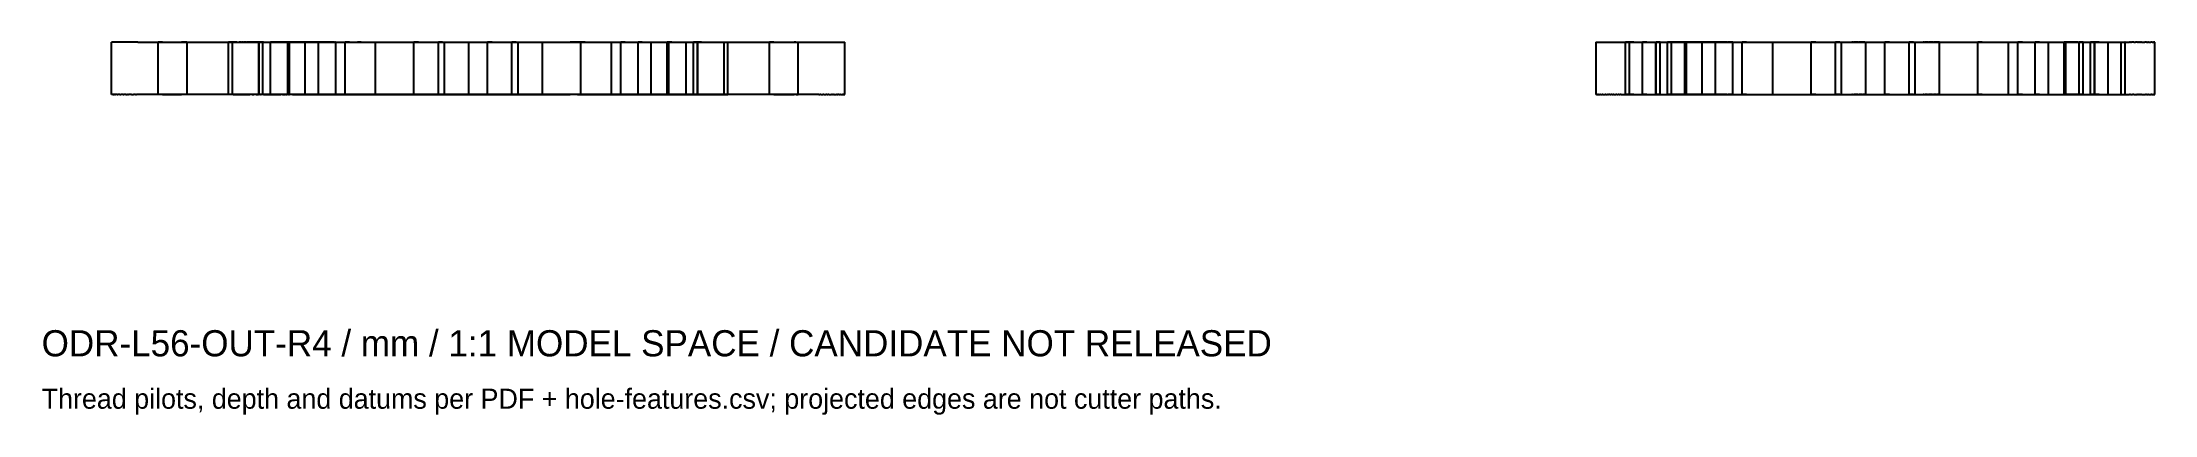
# Model space of a CAD drawing. Header units: millimetres. Extents: x -50 to 192, y -197 to 32.
# Drawn here: x -49.9 to 192, y -196.7 to -154 of the extents above.
import ezdxf

# ---------------------------------------------------------------- set-up
doc = ezdxf.new("R2010")
doc.units = ezdxf.units.MM
doc.layers.add('FRONT_XZ', color=7, linetype='Continuous')
doc.layers.add('SIDE_YZ', color=7, linetype='Continuous')

msp = doc.modelspace()

# ---------------------------------------------------------------- texts
for s, height, p in [('ODR-L56-OUT-R4 / mm / 1:1 MODEL SPACE / CANDIDATE NOT RELEASED', 3, (-50, -190)), ('Thread pilots, depth and datums per PDF + hole-features.csv; projected edges are not cutter paths.', 2.3, (-50, -196))]:
    msp.add_text(s, height=height).set_placement(p)

# ---------------------------------------------------------------- linework, layer by layer
at = {"layer": 'FRONT_XZ'}
for p, q in [((-41.99, -154), (-42, -154)), ((-42, -160), (-42, -154)), ((-42, -154), (-42, -154)), ((-41.98, -154), (-41.99, -154)), ((-41.96, -154), (-41.98, -154)), ((-41.94, -154), (-41.96, -154)), ((-41.92, -154), (-41.94, -154)), ((-41.89, -154), (-41.92, -154)), ((-41.85, -154), (-41.89, -154)), ((-41.81, -154), (-41.85, -154)), ((-41.77, -154), (-41.81, -154)), ((-41.72, -154), (-41.77, -154)), ((-41.67, -154), (-41.72, -154)), ((-41.62, -154), (-41.67, -154)), ((-41.56, -154), (-41.62, -154)), ((-41.49, -154), (-41.56, -154)), ((-41.43, -154), (-41.49, -154)), ((-41.36, -154), (-41.43, -154)), ((-41.28, -154), (-41.36, -154)), ((-41.2, -154), (-41.28, -154)), ((-41.12, -154), (-41.2, -154)), ((-41.04, -154), (-41.12, -154)), ((-40.95, -154), (-41.04, -154)), ((-40.86, -154), (-40.95, -154)), ((-40.76, -154), (-40.86, -154)), ((-40.67, -154), (-40.76, -154)), ((-40.57, -154), (-40.67, -154)), ((-40.47, -154), (-40.57, -154)), ((-40.36, -154), (-40.47, -154)), ((-40.26, -154), (-40.36, -154)), ((-40.15, -154), (-40.26, -154)), ((-40.04, -154), (-40.15, -154)), ((-39.93, -154), (-40.04, -154)), ((-39.81, -154), (-39.93, -154)), ((-39.7, -154), (-39.81, -154)), ((-39.59, -154), (-39.7, -154)), ((-39.47, -154), (-39.59, -154)), ((-39.35, -154), (-39.47, -154)), ((-39.24, -154), (-39.35, -154)), ((-39.12, -154), (-39.24, -154)), ((-39, -154), (-39.12, -154)), ((-39, -154), (39, -154)), ((-36.64, -154), (-36.65, -154)), ((-36.65, -160), (-36.65, -154)), ((-36.65, -154), (-36.65, -154)), ((-36.63, -154), (-36.64, -154)), ((-36.64, -154), (-36.64, -154)), ((-36.62, -154), (-36.63, -154)), ((-36.6, -154), (-36.62, -154)), ((-36.59, -154), (-36.6, -154)), ((-36.57, -154), (-36.59, -154)), ((-36.55, -154), (-36.57, -154)), ((-36.52, -154), (-36.55, -154)), ((-36.49, -154), (-36.52, -154)), ((-36.47, -154), (-36.49, -154)), ((-36.43, -154), (-36.47, -154)), ((-36.4, -154), (-36.43, -154)), ((-36.37, -154), (-36.4, -154)), ((-36.33, -154), (-36.37, -154)), ((-36.29, -154), (-36.33, -154)), ((-36.25, -154), (-36.29, -154)), ((-36.2, -154), (-36.25, -154)), ((-36.16, -154), (-36.2, -154)), ((-36.16, -154), (-36.11, -154)), ((-36.11, -154), (-36.06, -154)), ((-36.06, -154), (-36.01, -154)), ((-36.01, -154), (-35.95, -154)), ((-35.95, -154), (-35.9, -154)), ((-35.9, -154), (-35.84, -154)), ((-35.84, -154), (-35.79, -154)), ((-35.79, -154), (-35.73, -154)), ((-35.73, -154), (-35.67, -154)), ((-35.67, -154), (-35.61, -154)), ((-35.61, -154), (-35.55, -154)), ((-35.55, -154), (-35.48, -154)), ((-35.48, -154), (-35.42, -154)), ((-35.42, -154), (-35.36, -154)), ((-35.36, -154), (-35.29, -154)), ((-35.29, -154), (-35.23, -154)), ((-35.23, -154), (-35.16, -154)), ((-35.16, -154), (-35.1, -154)), ((-35.1, -154), (-35.03, -154)), ((-35.03, -154), (-34.97, -154)), ((-34.97, -154), (-34.9, -154)), ((-34.9, -154), (-34.84, -154)), ((-34.84, -154), (-34.77, -154)), ((-34.77, -154), (-34.71, -154)), ((-34.71, -154), (-34.64, -154)), ((-34.64, -154), (-34.58, -154)), ((-34.58, -154), (-34.52, -154)), ((-34.52, -154), (-34.45, -154)), ((-34.45, -154), (-34.39, -154)), ((-34.39, -154), (-34.33, -154)), ((-34.33, -154), (-34.27, -154)), ((-34.27, -154), (-34.21, -154)), ((-34.21, -154), (-34.16, -154)), ((-34.16, -154), (-34.1, -154)), ((-34.1, -154), (-34.05, -154)), ((-34.05, -154), (-33.99, -154)), ((-33.94, -154), (-33.99, -154)), ((-33.89, -154), (-33.94, -154)), ((-33.84, -154), (-33.89, -154)), ((-33.8, -154), (-33.84, -154)), ((-33.75, -154), (-33.8, -154)), ((-33.71, -154), (-33.75, -154)), ((-33.67, -154), (-33.71, -154)), ((-33.63, -154), (-33.67, -154)), ((-33.6, -154), (-33.63, -154)), ((-33.57, -154), (-33.6, -154)), ((-33.53, -154), (-33.57, -154)), ((-33.51, -154), (-33.53, -154)), ((-33.48, -154), (-33.51, -154)), ((-33.45, -154), (-33.48, -154)), ((-33.43, -154), (-33.45, -154)), ((-33.41, -154), (-33.43, -154)), ((-33.4, -154), (-33.41, -154)), ((-33.38, -154), (-33.4, -154)), ((-33.37, -154), (-33.38, -154)), ((-33.36, -154), (-33.37, -154)), ((-33.36, -154), (-33.35, -154)), ((-33.36, -154), (-33.36, -154)), ((-33.35, -160), (-33.35, -154)), ((-33.35, -154), (-33.35, -154)), ((-28.59, -154), (-28.6, -154)), ((-28.6, -154), (-28.6, -154)), ((-28.6, -160), (-28.6, -154)), ((-28.6, -154), (-28.6, -154)), ((-28.58, -154), (-28.59, -154)), ((-28.57, -154), (-28.58, -154)), ((-28.55, -154), (-28.57, -154)), ((-28.53, -154), (-28.55, -154)), ((-28.51, -154), (-28.53, -154)), ((-28.49, -154), (-28.51, -154)), ((-28.47, -154), (-28.49, -154)), ((-28.44, -154), (-28.47, -154)), ((-28.41, -154), (-28.44, -154)), ((-28.37, -154), (-28.41, -154)), ((-28.34, -154), (-28.37, -154)), ((-28.3, -154), (-28.34, -154)), ((-28.26, -154), (-28.3, -154)), ((-28.22, -154), (-28.26, -154)), ((-28.17, -154), (-28.22, -154)), ((-28.13, -154), (-28.17, -154)), ((-28.15, -154), (-28.16, -154)), ((-28.16, -160), (-28.16, -154)), ((-28.16, -154), (-28.16, -154)), ((-28.14, -154), (-28.15, -154)), ((-28.15, -154), (-28.15, -154)), ((-28.13, -154), (-28.14, -154)), ((-28.08, -154), (-28.13, -154)), ((-28.11, -154), (-28.13, -154)), ((-28.09, -154), (-28.11, -154)), ((-28.07, -154), (-28.09, -154)), ((-28.08, -154), (-28.03, -154)), ((-28.05, -154), (-28.07, -154)), ((-28.02, -154), (-28.05, -154)), ((-28.03, -154), (-27.97, -154)), ((-28, -154), (-28.02, -154)), ((-27.96, -154), (-28, -154)), ((-27.97, -154), (-27.92, -154)), ((-27.93, -154), (-27.96, -154)), ((-27.9, -154), (-27.93, -154)), ((-27.92, -154), (-27.86, -154)), ((-27.86, -154), (-27.9, -154)), ((-27.86, -154), (-27.81, -154)), ((-27.82, -154), (-27.86, -154)), ((-27.78, -154), (-27.82, -154)), ((-27.81, -154), (-27.75, -154)), ((-27.73, -154), (-27.78, -154)), ((-27.75, -154), (-27.69, -154)), ((-27.68, -154), (-27.73, -154)), ((-27.69, -154), (-27.62, -154)), ((-27.64, -154), (-27.68, -154)), ((-27.64, -154), (-27.58, -154)), ((-27.62, -154), (-27.56, -154)), ((-27.58, -154), (-27.53, -154)), ((-27.56, -154), (-27.5, -154)), ((-27.53, -154), (-27.48, -154)), ((-27.5, -154), (-27.43, -154)), ((-27.48, -154), (-27.42, -154)), ((-27.43, -154), (-27.37, -154)), ((-27.42, -154), (-27.36, -154)), ((-27.3, -154), (-27.37, -154)), ((-27.36, -154), (-27.3, -154)), ((-27.23, -154), (-27.3, -154)), ((-27.3, -154), (-27.24, -154)), ((-27.24, -154), (-27.18, -154)), ((-27.16, -154), (-27.23, -154)), ((-27.18, -154), (-27.12, -154)), ((-27.16, -154), (-27.09, -154)), ((-27.12, -154), (-27.06, -154)), ((-27.03, -154), (-27.09, -154)), ((-27.06, -154), (-26.99, -154)), ((-26.96, -154), (-27.03, -154)), ((-26.99, -154), (-26.92, -154)), ((-26.89, -154), (-26.96, -154)), ((-26.92, -154), (-26.86, -154)), ((-26.89, -154), (-26.82, -154)), ((-26.86, -154), (-26.79, -154)), ((-26.75, -154), (-26.82, -154)), ((-26.79, -154), (-26.72, -154)), ((-26.68, -154), (-26.75, -154)), ((-26.72, -154), (-26.65, -154)), ((-26.61, -154), (-26.68, -154)), ((-26.65, -154), (-26.58, -154)), ((-26.61, -154), (-26.54, -154)), ((-26.58, -154), (-26.51, -154)), ((-26.47, -154), (-26.54, -154)), ((-26.51, -154), (-26.44, -154)), ((-26.4, -154), (-26.47, -154)), ((-26.44, -154), (-26.38, -154)), ((-26.34, -154), (-26.4, -154)), ((-26.38, -154), (-26.31, -154)), ((-26.27, -154), (-26.34, -154)), ((-26.31, -154), (-26.24, -154)), ((-26.21, -154), (-26.27, -154)), ((-26.24, -154), (-26.17, -154)), ((-26.21, -154), (-26.14, -154)), ((-26.1, -154), (-26.17, -154)), ((-26.08, -154), (-26.14, -154)), ((-26.03, -154), (-26.1, -154)), ((-26.02, -154), (-26.08, -154)), ((-25.96, -154), (-26.03, -154)), ((-25.96, -154), (-26.02, -154)), ((-25.9, -154), (-25.96, -154)), ((-25.9, -154), (-25.96, -154)), ((-25.84, -154), (-25.9, -154)), ((-25.83, -154), (-25.9, -154)), ((-25.78, -154), (-25.84, -154)), ((-25.83, -154), (-25.76, -154)), ((-25.78, -154), (-25.73, -154)), ((-25.76, -154), (-25.7, -154)), ((-25.68, -154), (-25.73, -154)), ((-25.64, -154), (-25.7, -154)), ((-25.63, -154), (-25.68, -154)), ((-25.58, -154), (-25.64, -154)), ((-25.58, -154), (-25.63, -154)), ((-25.53, -154), (-25.58, -154)), ((-25.51, -154), (-25.58, -154)), ((-25.49, -154), (-25.53, -154)), ((-25.46, -154), (-25.51, -154)), ((-25.44, -154), (-25.49, -154)), ((-25.4, -154), (-25.46, -154)), ((-25.4, -154), (-25.44, -154)), ((-25.4, -154), (-25.37, -154)), ((-25.34, -154), (-25.4, -154)), ((-25.33, -154), (-25.37, -154)), ((-25.29, -154), (-25.34, -154)), ((-25.3, -154), (-25.33, -154)), ((-25.27, -154), (-25.3, -154)), ((-25.29, -154), (-25.24, -154)), ((-25.27, -154), (-25.24, -154)), ((-25.21, -154), (-25.24, -154)), ((-25.18, -154), (-25.24, -154)), ((-25.19, -154), (-25.21, -154)), ((-25.17, -154), (-25.19, -154)), ((-25.14, -154), (-25.18, -154)), ((-25.15, -154), (-25.17, -154)), ((-25.15, -154), (-25.14, -154)), ((-25.12, -154), (-25.14, -154)), ((-25.09, -154), (-25.14, -154)), ((-25.12, -154), (-25.13, -154)), ((-25.13, -154), (-25.13, -154)), ((-25.13, -160), (-25.13, -154)), ((-25.13, -154), (-25.13, -154)), ((-25.12, -154), (-25.11, -154)), ((-25.11, -154), (-25.12, -154)), ((-25.11, -154), (-25.11, -154)), ((-25.11, -154), (-25.1, -154)), ((-25.1, -154), (-25.11, -154)), ((-25.1, -160), (-25.1, -154)), ((-25.1, -154), (-25.1, -154)), ((-25.08, -154), (-25.1, -154)), ((-25.04, -154), (-25.09, -154)), ((-25.07, -154), (-25.08, -154)), ((-25.04, -154), (-25.07, -154)), ((-25, -154), (-25.04, -154)), ((-25.02, -154), (-25.04, -154)), ((-25, -154), (-25.02, -154)), ((-24.96, -154), (-25, -154)), ((-24.97, -154), (-25, -154)), ((-24.94, -154), (-24.97, -154)), ((-24.92, -154), (-24.96, -154)), ((-24.9, -154), (-24.94, -154)), ((-24.89, -154), (-24.92, -154)), ((-24.87, -154), (-24.9, -154)), ((-24.89, -154), (-24.86, -154)), ((-24.83, -154), (-24.87, -154)), ((-24.82, -154), (-24.86, -154)), ((-24.79, -154), (-24.83, -154)), ((-24.8, -154), (-24.82, -154)), ((-24.77, -154), (-24.8, -154)), ((-24.75, -154), (-24.79, -154)), ((-24.75, -154), (-24.77, -154)), ((-24.73, -154), (-24.75, -154)), ((-24.7, -154), (-24.75, -154)), ((-24.71, -154), (-24.73, -154)), ((-24.69, -154), (-24.71, -154)), ((-24.66, -154), (-24.7, -154)), ((-24.68, -154), (-24.69, -154)), ((-24.67, -154), (-24.68, -154)), ((-24.67, -154), (-24.67, -154)), ((-24.66, -154), (-24.67, -154)), ((-24.66, -160), (-24.66, -154)), ((-24.66, -154), (-24.66, -154)), ((-24.61, -154), (-24.66, -154)), ((-24.61, -154), (-24.56, -154)), ((-24.56, -154), (-24.5, -154)), ((-24.5, -154), (-24.45, -154)), ((-24.45, -154), (-24.39, -154)), ((-24.39, -154), (-24.34, -154)), ((-24.34, -154), (-24.28, -154)), ((-24.28, -154), (-24.22, -154)), ((-24.22, -154), (-24.16, -154)), ((-24.16, -154), (-24.09, -154)), ((-24.09, -154), (-24.03, -154)), ((-24.03, -154), (-23.96, -154)), ((-23.96, -154), (-23.9, -154)), ((-23.9, -154), (-23.83, -154)), ((-23.83, -154), (-23.76, -154)), ((-23.8, -160), (-23.8, -154)), ((-23.78, -154), (-23.8, -154)), ((-23.72, -154), (-23.78, -154)), ((-23.76, -154), (-23.69, -154)), ((-23.63, -154), (-23.72, -154)), ((-23.69, -154), (-23.63, -154)), ((-23.5, -154), (-23.63, -154)), ((-23.63, -154), (-23.56, -154)), ((-23.56, -154), (-23.49, -154)), ((-23.33, -154), (-23.5, -154)), ((-23.49, -154), (-23.42, -154)), ((-23.42, -154), (-23.35, -154)), ((-23.35, -154), (-23.28, -154)), ((-23.13, -154), (-23.33, -154)), ((-23.28, -154), (-23.21, -154)), ((-23.21, -154), (-23.14, -154)), ((-23.14, -154), (-23.07, -154)), ((-22.88, -154), (-23.13, -154)), ((-23.07, -154), (-23, -154)), ((-23, -154), (-22.94, -154)), ((-22.94, -154), (-22.87, -154)), ((-22.61, -154), (-22.88, -154)), ((-22.87, -154), (-22.8, -154)), ((-22.8, -154), (-22.74, -154)), ((-22.74, -154), (-22.67, -154)), ((-22.67, -154), (-22.61, -154)), ((-22.29, -154), (-22.61, -154)), ((-22.55, -154), (-22.61, -154)), ((-22.49, -154), (-22.55, -154)), ((-22.43, -154), (-22.49, -154)), ((-22.37, -154), (-22.43, -154)), ((-22.37, -154), (-22.32, -154)), ((-22.32, -154), (-22.26, -154)), ((-21.94, -154), (-22.29, -154)), ((-22.26, -154), (-22.21, -154)), ((-22.21, -154), (-22.16, -154)), ((-22.16, -154), (-22.11, -154)), ((-22.06, -154), (-22.11, -154)), ((-22.02, -154), (-22.06, -154)), ((-21.98, -154), (-22.02, -154)), ((-21.98, -154), (-21.93, -154)), ((-21.56, -154), (-21.94, -154)), ((-21.9, -154), (-21.93, -154)), ((-21.86, -154), (-21.9, -154)), ((-21.83, -154), (-21.86, -154)), ((-21.8, -154), (-21.83, -154)), ((-21.8, -154), (-21.81, -154)), ((-21.81, -154), (-21.81, -154)), ((-21.81, -160), (-21.81, -154)), ((-21.81, -154), (-21.81, -154)), ((-21.79, -154), (-21.8, -154)), ((-21.77, -154), (-21.8, -154)), ((-21.78, -154), (-21.79, -154)), ((-21.77, -154), (-21.78, -154)), ((-21.75, -154), (-21.77, -154)), ((-21.77, -154), (-21.74, -154)), ((-21.73, -154), (-21.75, -154)), ((-21.72, -154), (-21.74, -154)), ((-21.7, -154), (-21.73, -154)), ((-21.7, -154), (-21.72, -154)), ((-21.68, -154), (-21.7, -154)), ((-21.68, -154), (-21.7, -154)), ((-21.65, -154), (-21.68, -154)), ((-21.67, -154), (-21.68, -154)), ((-21.65, -154), (-21.67, -154)), ((-21.62, -154), (-21.65, -154)), ((-21.64, -154), (-21.65, -154)), ((-21.65, -154), (-21.65, -154)), ((-21.63, -154), (-21.64, -154)), ((-21.63, -160), (-21.63, -154)), ((-21.63, -154), (-21.63, -154)), ((-21.59, -154), (-21.62, -154)), ((-21.55, -154), (-21.59, -154)), ((-21.14, -154), (-21.56, -154)), ((-21.51, -154), (-21.55, -154)), ((-21.47, -154), (-21.51, -154)), ((-21.43, -154), (-21.47, -154)), ((-21.39, -154), (-21.43, -154)), ((-21.34, -154), (-21.39, -154)), ((-21.29, -154), (-21.34, -154)), ((-21.29, -154), (-21.24, -154)), ((-21.24, -154), (-21.19, -154)), ((-21.19, -154), (-21.13, -154)), ((-20.69, -154), (-21.14, -154)), ((-21.13, -154), (-21.08, -154)), ((-21.08, -154), (-21.02, -154)), ((-21.02, -154), (-20.96, -154)), ((-20.96, -154), (-20.9, -154)), ((-20.9, -154), (-20.84, -154)), ((-20.84, -154), (-20.77, -154)), ((-20.77, -154), (-20.71, -154)), ((-20.71, -154), (-20.65, -154)), ((-20.21, -154), (-20.69, -154)), ((-20.65, -154), (-20.58, -154)), ((-20.58, -154), (-20.51, -154)), ((-20.51, -154), (-20.44, -154)), ((-20.44, -154), (-20.38, -154)), ((-20.38, -154), (-20.31, -154)), ((-20.31, -154), (-20.24, -154)), ((-20.24, -154), (-20.17, -154)), ((-19.69, -154), (-20.21, -154)), ((-20.17, -154), (-20.1, -154)), ((-20.1, -154), (-20.03, -154)), ((-20.03, -154), (-19.96, -154)), ((-19.96, -154), (-19.89, -154)), ((-19.89, -154), (-19.82, -154)), ((-19.82, -154), (-19.75, -154)), ((-19.81, -154), (-19.82, -154)), ((-19.82, -160), (-19.82, -154)), ((-19.82, -154), (-19.82, -154)), ((-19.8, -154), (-19.81, -154)), ((-19.79, -154), (-19.8, -154)), ((-19.78, -154), (-19.79, -154)), ((-19.77, -154), (-19.78, -154)), ((-19.75, -154), (-19.77, -154)), ((-19.75, -154), (-19.69, -154)), ((-19.73, -154), (-19.75, -154)), ((-19.71, -154), (-19.73, -154)), ((-19.68, -154), (-19.71, -154)), ((-19.69, -154), (-19.62, -154)), ((-19.14, -154), (-19.69, -154)), ((-19.65, -154), (-19.68, -154)), ((-19.62, -154), (-19.65, -154)), ((-19.62, -154), (-19.55, -154)), ((-19.59, -154), (-19.62, -154)), ((-19.55, -154), (-19.59, -154)), ((-19.55, -154), (-19.48, -154)), ((-19.51, -154), (-19.55, -154)), ((-19.47, -154), (-19.51, -154)), ((-19.48, -154), (-19.42, -154)), ((-19.43, -154), (-19.47, -154)), ((-19.39, -154), (-19.43, -154)), ((-19.42, -154), (-19.36, -154)), ((-19.34, -154), (-19.39, -154)), ((-19.36, -154), (-19.29, -154)), ((-19.29, -154), (-19.34, -154)), ((-19.29, -154), (-19.23, -154)), ((-19.29, -154), (-19.24, -154)), ((-19.24, -154), (-19.19, -154)), ((-19.23, -154), (-19.17, -154)), ((-19.19, -154), (-19.13, -154)), ((-19.17, -154), (-19.11, -154)), ((-18.57, -154), (-19.14, -154)), ((-19.13, -154), (-19.08, -154)), ((-19.11, -154), (-19.05, -154)), ((-19.08, -154), (-19.02, -154)), ((-19.05, -154), (-19, -154)), ((-19.02, -154), (-18.96, -154)), ((-19, -154), (-18.94, -154)), ((-18.96, -154), (-18.9, -154)), ((-18.94, -154), (-18.89, -154)), ((-18.9, -154), (-18.84, -154)), ((-18.89, -154), (-18.84, -154)), ((-18.84, -154), (-18.79, -154)), ((-18.84, -154), (-18.78, -154)), ((-18.79, -154), (-18.74, -154)), ((-18.78, -154), (-18.71, -154)), ((-18.74, -154), (-18.7, -154)), ((-18.71, -154), (-18.65, -154)), ((-18.7, -154), (-18.66, -154)), ((-18.66, -154), (-18.62, -154)), ((-18.65, -154), (-18.58, -154)), ((-18.62, -154), (-18.58, -154)), ((-18.58, -154), (-18.54, -154)), ((-18.58, -154), (-18.51, -154)), ((-17.96, -154), (-18.57, -154)), ((-18.54, -154), (-18.51, -154)), ((-18.51, -154), (-18.48, -154)), ((-18.51, -154), (-18.45, -154)), ((-18.48, -154), (-18.45, -154)), ((-18.45, -154), (-18.43, -154)), ((-18.45, -154), (-18.38, -154)), ((-18.4, -154), (-18.43, -154)), ((-18.4, -154), (-18.38, -154)), ((-18.38, -154), (-18.36, -154)), ((-18.38, -154), (-18.31, -154)), ((-18.36, -154), (-18.35, -154)), ((-18.35, -154), (-18.34, -154)), ((-18.34, -154), (-18.33, -154)), ((-18.33, -154), (-18.32, -154)), ((-18.31, -154), (-18.32, -154)), ((-18.32, -154), (-18.32, -154)), ((-18.31, -160), (-18.31, -154)), ((-18.31, -154), (-18.24, -154)), ((-18.24, -154), (-18.17, -154)), ((-18.17, -154), (-18.1, -154)), ((-18.1, -154), (-18.03, -154)), ((-18.03, -154), (-17.96, -154)), ((-17.32, -154), (-17.96, -154)), ((-17.96, -154), (-17.89, -154)), ((-17.89, -154), (-17.82, -154)), ((-17.82, -154), (-17.76, -154)), ((-17.76, -154), (-17.69, -154)), ((-17.69, -154), (-17.62, -154)), ((-17.62, -154), (-17.55, -154)), ((-17.55, -154), (-17.49, -154)), ((-17.49, -154), (-17.42, -154)), ((-17.42, -154), (-17.36, -154)), ((-17.36, -154), (-17.29, -154)), ((-16.66, -154), (-17.32, -154)), ((-17.29, -154), (-17.23, -154)), ((-17.23, -154), (-17.17, -154)), ((-17.17, -154), (-17.11, -154)), ((-17.05, -154), (-17.11, -154)), ((-17.05, -154), (-17, -154)), ((-17, -154), (-16.94, -154)), ((-16.94, -154), (-16.89, -154)), ((-16.89, -154), (-16.84, -154)), ((-16.84, -154), (-16.79, -154)), ((-16.79, -154), (-16.75, -154)), ((-16.75, -154), (-16.7, -154)), ((-16.7, -154), (-16.66, -154)), ((-16.66, -154), (-15.97, -154)), ((-16.62, -154), (-16.66, -154)), ((-16.58, -154), (-16.62, -154)), ((-16.55, -154), (-16.58, -154)), ((-16.51, -154), (-16.55, -154)), ((-16.48, -154), (-16.51, -154)), ((-16.45, -154), (-16.48, -154)), ((-16.45, -154), (-16.43, -154)), ((-16.43, -154), (-16.4, -154)), ((-16.4, -154), (-16.38, -154)), ((-16.37, -154), (-16.38, -154)), ((-16.35, -154), (-16.37, -154)), ((-16.34, -154), (-16.35, -154)), ((-16.33, -154), (-16.34, -154)), ((-16.33, -154), (-16.32, -154)), ((-16.32, -160), (-16.32, -154)), ((-16.32, -154), (-16.32, -154)), ((-16.32, -154), (-16.32, -154)), ((-15.97, -154), (-15.26, -154)), ((-15.26, -154), (-14.52, -154)), ((-15.24, -154), (-15.25, -154)), ((-15.25, -160), (-15.25, -154)), ((-15.25, -154), (-15.25, -154)), ((-15.23, -154), (-15.24, -154)), ((-15.24, -154), (-15.24, -154)), ((-15.22, -154), (-15.23, -154)), ((-15.2, -154), (-15.22, -154)), ((-15.18, -154), (-15.2, -154)), ((-15.16, -154), (-15.18, -154)), ((-15.14, -154), (-15.16, -154)), ((-15.11, -154), (-15.14, -154)), ((-15.09, -154), (-15.11, -154)), ((-15.05, -154), (-15.09, -154)), ((-15.02, -154), (-15.05, -154)), ((-14.99, -154), (-15.02, -154)), ((-14.95, -154), (-14.99, -154)), ((-14.91, -154), (-14.95, -154)), ((-14.87, -154), (-14.91, -154)), ((-14.82, -154), (-14.87, -154)), ((-14.77, -154), (-14.82, -154)), ((-14.73, -154), (-14.77, -154)), ((-14.73, -154), (-14.67, -154)), ((-14.67, -154), (-14.62, -154)), ((-14.62, -154), (-14.57, -154)), ((-14.57, -154), (-14.51, -154)), ((-14.52, -154), (-13.76, -154)), ((-14.51, -154), (-14.45, -154)), ((-14.45, -154), (-14.4, -154)), ((-14.4, -154), (-14.33, -154)), ((-14.33, -154), (-14.27, -154)), ((-14.27, -154), (-14.21, -154)), ((-14.21, -154), (-14.15, -154)), ((-14.15, -154), (-14.08, -154)), ((-14.08, -154), (-14.01, -154)), ((-14.01, -154), (-13.95, -154)), ((-13.95, -154), (-13.88, -154)), ((-13.88, -154), (-13.81, -154)), ((-13.74, -154), (-13.81, -154)), ((-13.76, -154), (-12.98, -154)), ((-13.67, -154), (-13.74, -154)), ((-13.6, -154), (-13.67, -154)), ((-13.53, -154), (-13.6, -154)), ((-13.47, -154), (-13.53, -154)), ((-13.4, -154), (-13.47, -154)), ((-13.4, -154), (-13.33, -154)), ((-13.33, -154), (-13.26, -154)), ((-13.26, -154), (-13.19, -154)), ((-13.19, -154), (-13.12, -154)), ((-13.12, -154), (-13.05, -154)), ((-13.05, -154), (-12.99, -154)), ((-12.99, -154), (-12.92, -154)), ((-12.98, -154), (-12.17, -154)), ((-12.92, -154), (-12.85, -154)), ((-12.85, -154), (-12.79, -154)), ((-12.79, -154), (-12.73, -154)), ((-12.73, -154), (-12.67, -154)), ((-12.67, -154), (-12.6, -154)), ((-12.6, -154), (-12.55, -154)), ((-12.55, -154), (-12.49, -154)), ((-12.49, -154), (-12.43, -154)), ((-12.43, -154), (-12.38, -154)), ((-12.38, -154), (-12.33, -154)), ((-12.33, -154), (-12.27, -154)), ((-12.27, -154), (-12.23, -154)), ((-12.23, -154), (-12.18, -154)), ((-12.18, -154), (-12.13, -154)), ((-12.17, -154), (-11.35, -154)), ((-12.13, -154), (-12.09, -154)), ((-12.09, -154), (-12.05, -154)), ((-12.05, -154), (-12.01, -154)), ((-12.01, -154), (-11.98, -154)), ((-11.98, -154), (-11.95, -154)), ((-11.95, -154), (-11.91, -154)), ((-11.91, -154), (-11.89, -154)), ((-11.89, -154), (-11.86, -154)), ((-11.86, -154), (-11.84, -154)), ((-11.84, -154), (-11.82, -154)), ((-11.82, -154), (-11.8, -154)), ((-11.8, -154), (-11.78, -154)), ((-11.78, -154), (-11.77, -154)), ((-11.77, -154), (-11.76, -154)), ((-11.76, -154), (-11.76, -154)), ((-11.76, -154), (-11.75, -154)), ((-11.75, -160), (-11.75, -154)), ((-11.75, -154), (-11.75, -154)), ((-11.35, -154), (-10.51, -154)), ((-10.51, -154), (-9.65, -154)), ((-9.65, -154), (-8.78, -154)), ((-8.78, -154), (-7.89, -154)), ((-7.89, -154), (-6.99, -154)), ((-7.35, -154), (-7.36, -154)), ((-7.36, -154), (-7.36, -154)), ((-7.36, -160), (-7.36, -154)), ((-7.36, -154), (-7.36, -154)), ((-7.34, -154), (-7.35, -154)), ((-7.33, -154), (-7.34, -154)), ((-7.31, -154), (-7.33, -154)), ((-7.3, -154), (-7.31, -154)), ((-7.28, -154), (-7.3, -154)), ((-7.25, -154), (-7.28, -154)), ((-7.23, -154), (-7.25, -154)), ((-7.2, -154), (-7.23, -154)), ((-7.17, -154), (-7.2, -154)), ((-7.13, -154), (-7.17, -154)), ((-7.1, -154), (-7.13, -154)), ((-7.06, -154), (-7.1, -154)), ((-7.02, -154), (-7.06, -154)), ((-6.98, -154), (-7.02, -154)), ((-6.99, -154), (-6.08, -154)), ((-6.93, -154), (-6.98, -154)), ((-6.89, -154), (-6.93, -154)), ((-6.84, -154), (-6.89, -154)), ((-6.84, -154), (-6.79, -154)), ((-6.79, -154), (-6.74, -154)), ((-6.74, -154), (-6.68, -154)), ((-6.68, -154), (-6.63, -154)), ((-6.63, -154), (-6.57, -154)), ((-6.57, -154), (-6.51, -154)), ((-6.51, -154), (-6.45, -154)), ((-6.45, -154), (-6.39, -154)), ((-6.39, -154), (-6.32, -154)), ((-6.32, -154), (-6.26, -154)), ((-6.26, -154), (-6.19, -154)), ((-6.19, -154), (-6.13, -154)), ((-6.13, -154), (-6.06, -154)), ((-6.08, -154), (-5.16, -154)), ((-6.06, -154), (-5.99, -154)), ((-5.99, -154), (-5.93, -154)), ((-5.93, -154), (-5.86, -154)), ((-5.86, -154), (-5.79, -154)), ((-5.79, -154), (-5.72, -154)), ((-5.72, -154), (-5.65, -154)), ((-5.65, -154), (-5.58, -154)), ((-5.58, -154), (-5.51, -154)), ((-5.51, -154), (-5.44, -154)), ((-5.44, -154), (-5.37, -154)), ((-5.37, -154), (-5.3, -154)), ((-5.3, -154), (-5.23, -154)), ((-5.23, -154), (-5.17, -154)), ((-5.17, -154), (-5.1, -154)), ((-5.16, -154), (-4.24, -154)), ((-5.1, -154), (-5.03, -154)), ((-5.03, -154), (-4.97, -154)), ((-4.97, -154), (-4.9, -154)), ((-4.9, -154), (-4.84, -154)), ((-4.84, -154), (-4.78, -154)), ((-4.78, -154), (-4.72, -154)), ((-4.72, -154), (-4.66, -154)), ((-4.66, -154), (-4.6, -154)), ((-4.6, -154), (-4.55, -154)), ((-4.56, -154), (-4.57, -154)), ((-4.57, -154), (-4.57, -154)), ((-4.57, -160), (-4.57, -154)), ((-4.57, -154), (-4.57, -154)), ((-4.55, -154), (-4.56, -154)), ((-4.55, -154), (-4.49, -154)), ((-4.54, -154), (-4.55, -154)), ((-4.52, -154), (-4.54, -154)), ((-4.5, -154), (-4.52, -154)), ((-4.48, -154), (-4.5, -154)), ((-4.49, -154), (-4.44, -154)), ((-4.46, -154), (-4.48, -154)), ((-4.44, -154), (-4.46, -154)), ((-4.44, -154), (-4.39, -154)), ((-4.41, -154), (-4.44, -154)), ((-4.38, -154), (-4.41, -154)), ((-4.39, -154), (-4.34, -154)), ((-4.34, -154), (-4.38, -154)), ((-4.34, -154), (-4.29, -154)), ((-4.31, -154), (-4.34, -154)), ((-4.27, -154), (-4.31, -154)), ((-4.29, -154), (-4.25, -154)), ((-4.23, -154), (-4.27, -154)), ((-4.25, -154), (-4.21, -154)), ((-4.24, -154), (-3.3, -154)), ((-4.19, -154), (-4.23, -154)), ((-4.21, -154), (-4.17, -154)), ((-4.14, -154), (-4.19, -154)), ((-4.17, -154), (-4.13, -154)), ((-4.1, -154), (-4.14, -154)), ((-4.13, -154), (-4.09, -154)), ((-4.1, -154), (-4.05, -154)), ((-4.09, -154), (-4.06, -154)), ((-4.06, -154), (-4.03, -154)), ((-4.05, -154), (-4, -154)), ((-4.03, -154), (-4, -154)), ((-4, -154), (-3.97, -154)), ((-4, -154), (-3.94, -154)), ((-3.97, -154), (-3.95, -154)), ((-3.95, -154), (-3.93, -154)), ((-3.94, -154), (-3.89, -154)), ((-3.93, -154), (-3.91, -154)), ((-3.91, -154), (-3.9, -154)), ((-3.9, -154), (-3.89, -154)), ((-3.89, -154), (-3.88, -154)), ((-3.89, -154), (-3.83, -154)), ((-3.88, -154), (-3.87, -154)), ((-3.87, -154), (-3.86, -154)), ((-3.86, -160), (-3.86, -154)), ((-3.86, -154), (-3.86, -154)), ((-3.83, -154), (-3.78, -154)), ((-3.78, -154), (-3.72, -154)), ((-3.72, -154), (-3.66, -154)), ((-3.66, -154), (-3.59, -154)), ((-3.59, -154), (-3.53, -154)), ((-3.53, -154), (-3.47, -154)), ((-3.47, -154), (-3.4, -154)), ((-3.4, -154), (-3.34, -154)), ((-3.34, -154), (-3.27, -154)), ((-3.3, -154), (-2.36, -154)), ((-3.27, -154), (-3.2, -154)), ((-3.2, -154), (-3.13, -154)), ((-3.13, -154), (-3.07, -154)), ((-3.07, -154), (-3, -154)), ((-3, -154), (-2.93, -154)), ((-2.93, -154), (-2.86, -154)), ((-2.86, -154), (-2.79, -154)), ((-2.79, -154), (-2.72, -154)), ((-2.72, -154), (-2.65, -154)), ((-2.65, -154), (-2.58, -154)), ((-2.58, -154), (-2.51, -154)), ((-2.51, -154), (-2.44, -154)), ((-2.44, -154), (-2.37, -154)), ((-2.37, -154), (-2.31, -154)), ((-2.36, -154), (-1.42, -154)), ((-2.31, -154), (-2.24, -154)), ((-2.24, -154), (-2.18, -154)), ((-2.18, -154), (-2.11, -154)), ((-2.11, -154), (-2.05, -154)), ((-2.05, -154), (-1.99, -154)), ((-1.99, -154), (-1.93, -154)), ((-1.93, -154), (-1.87, -154)), ((-1.87, -154), (-1.81, -154)), ((-1.81, -154), (-1.75, -154)), ((-1.75, -154), (-1.7, -154)), ((-1.7, -154), (-1.65, -154)), ((-1.65, -154), (-1.6, -154)), ((-1.6, -154), (-1.55, -154)), ((-1.55, -154), (-1.5, -154)), ((-1.5, -154), (-1.46, -154)), ((-1.46, -154), (-1.41, -154)), ((-1.42, -154), (-0.47, -154)), ((-1.41, -154), (-1.37, -154)), ((-1.37, -154), (-1.34, -154)), ((-1.34, -154), (-1.3, -154)), ((-1.3, -154), (-1.27, -154)), ((-1.27, -154), (-1.24, -154)), ((-1.24, -154), (-1.21, -154)), ((-1.21, -154), (-1.18, -154)), ((-1.18, -154), (-1.16, -154)), ((-1.16, -154), (-1.14, -154)), ((-1.14, -154), (-1.12, -154)), ((-1.12, -154), (-1.11, -154)), ((-1.11, -154), (-1.09, -154)), ((-1.09, -154), (-1.08, -154)), ((-1.08, -154), (-1.08, -154)), ((-1.08, -154), (-1.07, -154)), ((-1.07, -160), (-1.07, -154)), ((-1.07, -154), (-1.07, -154)), ((-0.47, -154), (0.47, -154)), ((0.47, -154), (1.42, -154)), ((1.08, -154), (1.07, -154)), ((1.07, -160), (1.07, -154)), ((1.07, -154), (1.07, -154)), ((1.09, -154), (1.08, -154)), ((1.08, -154), (1.08, -154)), ((1.11, -154), (1.09, -154)), ((1.12, -154), (1.11, -154)), ((1.14, -154), (1.12, -154)), ((1.16, -154), (1.14, -154)), ((1.18, -154), (1.16, -154)), ((1.21, -154), (1.18, -154)), ((1.24, -154), (1.21, -154)), ((1.27, -154), (1.24, -154)), ((1.3, -154), (1.27, -154)), ((1.34, -154), (1.3, -154)), ((1.37, -154), (1.34, -154)), ((1.41, -154), (1.37, -154)), ((1.46, -154), (1.41, -154)), ((1.42, -154), (2.36, -154)), ((1.5, -154), (1.46, -154)), ((1.55, -154), (1.5, -154)), ((1.6, -154), (1.55, -154)), ((1.6, -154), (1.65, -154)), ((1.65, -154), (1.7, -154)), ((1.7, -154), (1.75, -154)), ((1.75, -154), (1.81, -154)), ((1.81, -154), (1.87, -154)), ((1.87, -154), (1.93, -154)), ((1.93, -154), (1.99, -154)), ((1.99, -154), (2.05, -154)), ((2.05, -154), (2.11, -154)), ((2.11, -154), (2.18, -154)), ((2.18, -154), (2.24, -154)), ((2.24, -154), (2.31, -154)), ((2.31, -154), (2.37, -154)), ((2.36, -154), (3.3, -154)), ((2.37, -154), (2.44, -154)), ((2.44, -154), (2.51, -154)), ((2.51, -154), (2.58, -154)), ((2.58, -154), (2.65, -154)), ((2.65, -154), (2.72, -154)), ((2.72, -154), (2.79, -154)), ((2.79, -154), (2.86, -154)), ((2.86, -154), (2.93, -154)), ((2.93, -154), (3, -154)), ((3, -154), (3.07, -154)), ((3.07, -154), (3.13, -154)), ((3.13, -154), (3.2, -154)), ((3.2, -154), (3.27, -154)), ((3.27, -154), (3.34, -154)), ((3.3, -154), (4.24, -154)), ((3.34, -154), (3.4, -154)), ((3.4, -154), (3.47, -154)), ((3.47, -154), (3.53, -154)), ((3.53, -154), (3.59, -154)), ((3.59, -154), (3.66, -154)), ((3.66, -154), (3.72, -154)), ((3.72, -154), (3.78, -154)), ((3.78, -154), (3.83, -154)), ((3.83, -154), (3.89, -154)), ((3.87, -154), (3.86, -154)), ((3.86, -160), (3.86, -154)), ((3.86, -154), (3.86, -154)), ((3.88, -154), (3.87, -154)), ((3.89, -154), (3.88, -154)), ((3.89, -154), (3.94, -154)), ((3.9, -154), (3.89, -154)), ((3.91, -154), (3.9, -154)), ((3.93, -154), (3.91, -154)), ((3.95, -154), (3.93, -154)), ((3.94, -154), (4, -154)), ((3.97, -154), (3.95, -154)), ((4, -154), (3.97, -154)), ((4, -154), (4.05, -154)), ((4.03, -154), (4, -154)), ((4.06, -154), (4.03, -154)), ((4.05, -154), (4.1, -154)), ((4.09, -154), (4.06, -154)), ((4.13, -154), (4.09, -154)), ((4.1, -154), (4.14, -154)), ((4.17, -154), (4.13, -154)), ((4.14, -154), (4.19, -154)), ((4.21, -154), (4.17, -154)), ((4.19, -154), (4.23, -154)), ((4.25, -154), (4.21, -154)), ((4.23, -154), (4.27, -154)), ((4.24, -154), (5.16, -154)), ((4.29, -154), (4.25, -154)), ((4.27, -154), (4.31, -154)), ((4.34, -154), (4.29, -154)), ((4.31, -154), (4.34, -154)), ((4.34, -154), (4.38, -154)), ((4.34, -154), (4.39, -154)), ((4.38, -154), (4.41, -154)), ((4.39, -154), (4.44, -154)), ((4.41, -154), (4.44, -154)), ((4.44, -154), (4.46, -154)), ((4.44, -154), (4.49, -154)), ((4.46, -154), (4.48, -154)), ((4.48, -154), (4.5, -154)), ((4.49, -154), (4.55, -154)), ((4.5, -154), (4.52, -154)), ((4.52, -154), (4.54, -154)), ((4.54, -154), (4.55, -154)), ((4.55, -154), (4.56, -154)), ((4.55, -154), (4.6, -154)), ((4.57, -154), (4.56, -154)), ((4.57, -154), (4.57, -154)), ((4.57, -160), (4.57, -154)), ((4.57, -154), (4.57, -154)), ((4.6, -154), (4.66, -154)), ((4.66, -154), (4.72, -154)), ((4.72, -154), (4.78, -154)), ((4.78, -154), (4.84, -154)), ((4.84, -154), (4.9, -154)), ((4.9, -154), (4.97, -154)), ((4.97, -154), (5.03, -154)), ((5.03, -154), (5.1, -154)), ((5.1, -154), (5.17, -154)), ((5.16, -154), (6.08, -154)), ((5.17, -154), (5.23, -154)), ((5.23, -154), (5.3, -154)), ((5.3, -154), (5.37, -154)), ((5.37, -154), (5.44, -154)), ((5.44, -154), (5.51, -154)), ((5.51, -154), (5.58, -154)), ((5.58, -154), (5.65, -154)), ((5.65, -154), (5.72, -154)), ((5.72, -154), (5.79, -154)), ((5.79, -154), (5.86, -154)), ((5.86, -154), (5.93, -154)), ((5.93, -154), (5.99, -154)), ((5.99, -154), (6.06, -154)), ((6.06, -154), (6.13, -154)), ((6.08, -154), (6.99, -154)), ((6.13, -154), (6.19, -154)), ((6.19, -154), (6.26, -154)), ((6.26, -154), (6.32, -154)), ((6.32, -154), (6.39, -154)), ((6.39, -154), (6.45, -154)), ((6.45, -154), (6.51, -154)), ((6.51, -154), (6.57, -154)), ((6.57, -154), (6.63, -154)), ((6.63, -154), (6.68, -154)), ((6.68, -154), (6.74, -154)), ((6.74, -154), (6.79, -154)), ((6.79, -154), (6.84, -154)), ((6.84, -154), (6.89, -154)), ((6.89, -154), (6.93, -154)), ((6.93, -154), (6.98, -154)), ((6.98, -154), (7.02, -154)), ((6.99, -154), (7.89, -154)), ((7.02, -154), (7.06, -154)), ((7.06, -154), (7.1, -154)), ((7.1, -154), (7.13, -154)), ((7.13, -154), (7.17, -154)), ((7.17, -154), (7.2, -154)), ((7.2, -154), (7.23, -154)), ((7.23, -154), (7.25, -154)), ((7.25, -154), (7.28, -154)), ((7.28, -154), (7.3, -154)), ((7.3, -154), (7.31, -154)), ((7.31, -154), (7.33, -154)), ((7.33, -154), (7.34, -154)), ((7.34, -154), (7.35, -154)), ((7.35, -154), (7.36, -154)), ((7.36, -154), (7.36, -154)), ((7.36, -160), (7.36, -154)), ((7.36, -154), (7.36, -154)), ((7.89, -154), (8.78, -154)), ((8.78, -154), (9.65, -154)), ((9.65, -154), (10.51, -154)), ((11.35, -154), (10.51, -154)), ((12.17, -154), (11.35, -154)), ((11.76, -154), (11.75, -154)), ((11.75, -160), (11.75, -154)), ((11.75, -154), (11.75, -154)), ((11.77, -154), (11.76, -154)), ((11.76, -154), (11.76, -154)), ((11.78, -154), (11.77, -154)), ((11.8, -154), (11.78, -154)), ((11.82, -154), (11.8, -154)), ((11.84, -154), (11.82, -154)), ((11.86, -154), (11.84, -154)), ((11.89, -154), (11.86, -154)), ((11.91, -154), (11.89, -154)), ((11.95, -154), (11.91, -154)), ((11.98, -154), (11.95, -154)), ((12.01, -154), (11.98, -154)), ((12.05, -154), (12.01, -154)), ((12.09, -154), (12.05, -154)), ((12.13, -154), (12.09, -154)), ((12.18, -154), (12.13, -154)), ((12.17, -154), (12.98, -154)), ((12.23, -154), (12.18, -154)), ((12.23, -154), (12.27, -154)), ((12.27, -154), (12.33, -154)), ((12.33, -154), (12.38, -154)), ((12.38, -154), (12.43, -154)), ((12.43, -154), (12.49, -154)), ((12.49, -154), (12.55, -154)), ((12.55, -154), (12.6, -154)), ((12.6, -154), (12.67, -154)), ((12.67, -154), (12.73, -154)), ((12.73, -154), (12.79, -154)), ((12.79, -154), (12.85, -154)), ((12.85, -154), (12.92, -154)), ((12.92, -154), (12.99, -154)), ((12.98, -154), (13.76, -154)), ((12.99, -154), (13.05, -154)), ((13.05, -154), (13.12, -154)), ((13.12, -154), (13.19, -154)), ((13.19, -154), (13.26, -154)), ((13.26, -154), (13.33, -154)), ((13.33, -154), (13.4, -154)), ((13.4, -154), (13.47, -154)), ((13.47, -154), (13.53, -154)), ((13.53, -154), (13.6, -154)), ((13.6, -154), (13.67, -154)), ((13.67, -154), (13.74, -154)), ((13.74, -154), (13.81, -154)), ((13.76, -154), (14.52, -154)), ((13.81, -154), (13.88, -154)), ((13.88, -154), (13.95, -154)), ((13.95, -154), (14.01, -154)), ((14.01, -154), (14.08, -154)), ((14.08, -154), (14.15, -154)), ((14.15, -154), (14.21, -154)), ((14.21, -154), (14.27, -154)), ((14.27, -154), (14.33, -154)), ((14.33, -154), (14.4, -154)), ((14.4, -154), (14.45, -154)), ((14.45, -154), (14.51, -154)), ((14.51, -154), (14.57, -154)), ((14.52, -154), (15.26, -154)), ((14.57, -154), (14.62, -154)), ((14.62, -154), (14.67, -154)), ((14.67, -154), (14.73, -154)), ((14.73, -154), (14.77, -154)), ((14.77, -154), (14.82, -154)), ((14.82, -154), (14.87, -154)), ((14.87, -154), (14.91, -154)), ((14.91, -154), (14.95, -154)), ((14.95, -154), (14.99, -154)), ((14.99, -154), (15.02, -154)), ((15.02, -154), (15.05, -154)), ((15.05, -154), (15.09, -154)), ((15.09, -154), (15.11, -154)), ((15.11, -154), (15.14, -154)), ((15.14, -154), (15.16, -154)), ((15.16, -154), (15.18, -154)), ((15.18, -154), (15.2, -154)), ((15.2, -154), (15.22, -154)), ((15.22, -154), (15.23, -154)), ((15.23, -154), (15.24, -154)), ((15.24, -154), (15.24, -154)), ((15.24, -154), (15.25, -154)), ((15.25, -160), (15.25, -154)), ((15.25, -154), (15.25, -154)), ((15.26, -154), (15.97, -154)), ((15.97, -154), (16.66, -154)), ((16.33, -154), (16.32, -154)), ((16.32, -154), (16.32, -154)), ((16.32, -160), (16.32, -154)), ((16.32, -154), (16.32, -154)), ((16.34, -154), (16.33, -154)), ((16.35, -154), (16.34, -154)), ((16.37, -154), (16.35, -154)), ((16.38, -154), (16.37, -154)), ((16.4, -154), (16.38, -154)), ((16.43, -154), (16.4, -154)), ((16.45, -154), (16.43, -154)), ((16.48, -154), (16.45, -154)), ((16.51, -154), (16.48, -154)), ((16.55, -154), (16.51, -154)), ((16.58, -154), (16.55, -154)), ((16.62, -154), (16.58, -154)), ((16.66, -154), (16.62, -154)), ((16.7, -154), (16.66, -154)), ((16.66, -154), (17.32, -154)), ((16.75, -154), (16.7, -154)), ((16.79, -154), (16.75, -154)), ((16.84, -154), (16.79, -154)), ((16.84, -154), (16.89, -154)), ((16.89, -154), (16.94, -154)), ((16.94, -154), (17, -154)), ((17, -154), (17.05, -154)), ((17.05, -154), (17.11, -154)), ((17.11, -154), (17.17, -154)), ((17.17, -154), (17.23, -154)), ((17.23, -154), (17.29, -154)), ((17.29, -154), (17.36, -154)), ((17.32, -154), (17.96, -154)), ((17.36, -154), (17.42, -154)), ((17.42, -154), (17.49, -154)), ((17.49, -154), (17.55, -154)), ((17.55, -154), (17.62, -154)), ((17.62, -154), (17.69, -154)), ((17.69, -154), (17.76, -154)), ((17.76, -154), (17.82, -154)), ((17.82, -154), (17.89, -154)), ((17.89, -154), (17.96, -154)), ((17.96, -154), (18.03, -154)), ((17.96, -154), (18.57, -154)), ((18.03, -154), (18.1, -154)), ((18.1, -154), (18.17, -154)), ((18.17, -154), (18.24, -154)), ((18.24, -154), (18.31, -154)), ((18.31, -154), (18.38, -154)), ((18.31, -160), (18.31, -154)), ((18.32, -154), (18.31, -154)), ((18.33, -154), (18.32, -154)), ((18.32, -154), (18.32, -154)), ((18.34, -154), (18.33, -154)), ((18.35, -154), (18.34, -154)), ((18.36, -154), (18.35, -154)), ((18.38, -154), (18.36, -154)), ((18.38, -154), (18.45, -154)), ((18.4, -154), (18.38, -154)), ((18.43, -154), (18.4, -154)), ((18.45, -154), (18.43, -154)), ((18.45, -154), (18.51, -154)), ((18.48, -154), (18.45, -154)), ((18.51, -154), (18.48, -154)), ((18.51, -154), (18.58, -154)), ((18.54, -154), (18.51, -154)), ((18.58, -154), (18.54, -154)), ((18.57, -154), (19.14, -154)), ((18.58, -154), (18.65, -154)), ((18.62, -154), (18.58, -154)), ((18.66, -154), (18.62, -154)), ((18.65, -154), (18.71, -154)), ((18.7, -154), (18.66, -154)), ((18.74, -154), (18.7, -154)), ((18.71, -154), (18.78, -154)), ((18.79, -154), (18.74, -154)), ((18.78, -154), (18.84, -154)), ((18.79, -154), (18.84, -154)), ((18.84, -154), (18.9, -154)), ((18.84, -154), (18.89, -154)), ((18.89, -154), (18.94, -154)), ((18.9, -154), (18.96, -154)), ((18.94, -154), (19, -154)), ((18.96, -154), (19.02, -154)), ((19, -154), (19.05, -154)), ((19.02, -154), (19.08, -154)), ((19.05, -154), (19.11, -154)), ((19.08, -154), (19.13, -154)), ((19.11, -154), (19.17, -154)), ((19.13, -154), (19.19, -154)), ((19.14, -154), (19.69, -154)), ((19.17, -154), (19.23, -154)), ((19.19, -154), (19.24, -154)), ((19.23, -154), (19.29, -154)), ((19.24, -154), (19.29, -154)), ((19.29, -154), (19.34, -154)), ((19.29, -154), (19.36, -154)), ((19.34, -154), (19.39, -154)), ((19.36, -154), (19.42, -154)), ((19.39, -154), (19.43, -154)), ((19.42, -154), (19.48, -154)), ((19.43, -154), (19.47, -154)), ((19.47, -154), (19.51, -154)), ((19.48, -154), (19.55, -154)), ((19.51, -154), (19.55, -154)), ((19.55, -154), (19.59, -154)), ((19.55, -154), (19.62, -154)), ((19.59, -154), (19.62, -154)), ((19.62, -154), (19.65, -154)), ((19.62, -154), (19.69, -154)), ((19.65, -154), (19.68, -154)), ((19.68, -154), (19.71, -154)), ((19.69, -154), (20.21, -154)), ((19.69, -154), (19.75, -154)), ((19.71, -154), (19.73, -154)), ((19.73, -154), (19.75, -154)), ((19.75, -154), (19.77, -154)), ((19.75, -154), (19.82, -154)), ((19.77, -154), (19.78, -154)), ((19.78, -154), (19.79, -154)), ((19.79, -154), (19.8, -154)), ((19.8, -154), (19.81, -154)), ((19.81, -154), (19.82, -154)), ((19.82, -160), (19.82, -154)), ((19.82, -154), (19.82, -154)), ((19.82, -154), (19.89, -154)), ((19.89, -154), (19.96, -154)), ((19.96, -154), (20.03, -154)), ((20.03, -154), (20.1, -154)), ((20.1, -154), (20.17, -154)), ((20.17, -154), (20.24, -154)), ((20.21, -154), (20.69, -154)), ((20.24, -154), (20.31, -154)), ((20.31, -154), (20.38, -154)), ((20.38, -154), (20.44, -154)), ((20.44, -154), (20.51, -154)), ((20.51, -154), (20.58, -154)), ((20.58, -154), (20.65, -154)), ((20.65, -154), (20.71, -154)), ((20.69, -154), (21.14, -154)), ((20.71, -154), (20.77, -154)), ((20.77, -154), (20.84, -154)), ((20.84, -154), (20.9, -154)), ((20.9, -154), (20.96, -154)), ((20.96, -154), (21.02, -154)), ((21.02, -154), (21.08, -154)), ((21.08, -154), (21.13, -154)), ((21.13, -154), (21.19, -154)), ((21.14, -154), (21.56, -154)), ((21.19, -154), (21.24, -154)), ((21.24, -154), (21.29, -154)), ((21.29, -154), (21.34, -154)), ((21.34, -154), (21.39, -154)), ((21.39, -154), (21.43, -154)), ((21.43, -154), (21.47, -154)), ((21.47, -154), (21.51, -154)), ((21.51, -154), (21.55, -154)), ((21.55, -154), (21.59, -154)), ((21.56, -154), (21.94, -154)), ((21.59, -154), (21.62, -154)), ((21.62, -154), (21.65, -154)), ((21.64, -154), (21.63, -154)), ((21.63, -160), (21.63, -154)), ((21.63, -154), (21.63, -154)), ((21.65, -154), (21.64, -154)), ((21.67, -154), (21.65, -154)), ((21.65, -154), (21.65, -154)), ((21.65, -154), (21.68, -154)), ((21.68, -154), (21.67, -154)), ((21.7, -154), (21.68, -154)), ((21.68, -154), (21.7, -154)), ((21.72, -154), (21.7, -154)), ((21.73, -154), (21.7, -154)), ((21.74, -154), (21.72, -154)), ((21.75, -154), (21.73, -154)), ((21.77, -154), (21.74, -154)), ((21.77, -154), (21.75, -154)), ((21.8, -154), (21.77, -154)), ((21.78, -154), (21.77, -154)), ((21.79, -154), (21.78, -154)), ((21.8, -154), (21.79, -154)), ((21.83, -154), (21.8, -154)), ((21.81, -154), (21.8, -154)), ((21.81, -154), (21.81, -154)), ((21.81, -160), (21.81, -154)), ((21.81, -154), (21.81, -154)), ((21.86, -154), (21.83, -154)), ((21.9, -154), (21.86, -154)), ((21.93, -154), (21.9, -154)), ((21.98, -154), (21.93, -154)), ((21.94, -154), (22.29, -154)), ((22.02, -154), (21.98, -154)), ((22.06, -154), (22.02, -154)), ((22.11, -154), (22.06, -154)), ((22.16, -154), (22.11, -154)), ((22.16, -154), (22.21, -154)), ((22.21, -154), (22.26, -154)), ((22.26, -154), (22.32, -154)), ((22.29, -154), (22.61, -154)), ((22.32, -154), (22.37, -154)), ((22.37, -154), (22.43, -154)), ((22.43, -154), (22.49, -154)), ((22.49, -154), (22.55, -154)), ((22.55, -154), (22.61, -154)), ((22.61, -154), (22.67, -154)), ((22.61, -154), (22.88, -154)), ((22.67, -154), (22.74, -154)), ((22.74, -154), (22.8, -154)), ((22.8, -154), (22.87, -154)), ((22.87, -154), (22.94, -154)), ((22.88, -154), (23.13, -154)), ((22.94, -154), (23, -154)), ((23, -154), (23.07, -154)), ((23.07, -154), (23.14, -154)), ((23.13, -154), (23.33, -154)), ((23.14, -154), (23.21, -154)), ((23.21, -154), (23.28, -154)), ((23.28, -154), (23.35, -154)), ((23.33, -154), (23.5, -154)), ((23.35, -154), (23.42, -154)), ((23.42, -154), (23.49, -154)), ((23.49, -154), (23.56, -154)), ((23.5, -154), (23.63, -154)), ((23.56, -154), (23.63, -154)), ((23.63, -154), (23.69, -154)), ((23.63, -154), (23.72, -154)), ((23.69, -154), (23.76, -154)), ((23.72, -154), (23.78, -154)), ((23.76, -154), (23.83, -154)), ((23.78, -154), (23.8, -154)), ((23.8, -160), (23.8, -154)), ((23.83, -154), (23.9, -154)), ((23.9, -154), (23.96, -154)), ((23.96, -154), (24.03, -154)), ((24.03, -154), (24.09, -154)), ((24.09, -154), (24.16, -154)), ((24.16, -154), (24.22, -154)), ((24.22, -154), (24.28, -154)), ((24.28, -154), (24.34, -154)), ((24.34, -154), (24.39, -154)), ((24.39, -154), (24.45, -154)), ((24.45, -154), (24.5, -154)), ((24.5, -154), (24.56, -154)), ((24.56, -154), (24.61, -154)), ((24.61, -154), (24.66, -154)), ((24.66, -154), (24.7, -154)), ((24.67, -154), (24.66, -154)), ((24.66, -160), (24.66, -154)), ((24.66, -154), (24.66, -154)), ((24.68, -154), (24.67, -154)), ((24.67, -154), (24.67, -154)), ((24.69, -154), (24.68, -154)), ((24.71, -154), (24.69, -154)), ((24.7, -154), (24.75, -154)), ((24.73, -154), (24.71, -154)), ((24.75, -154), (24.73, -154)), ((24.75, -154), (24.79, -154)), ((24.77, -154), (24.75, -154)), ((24.8, -154), (24.77, -154)), ((24.79, -154), (24.83, -154)), ((24.82, -154), (24.8, -154)), ((24.86, -154), (24.82, -154)), ((24.83, -154), (24.87, -154)), ((24.89, -154), (24.86, -154)), ((24.87, -154), (24.9, -154)), ((24.92, -154), (24.89, -154)), ((24.9, -154), (24.94, -154)), ((24.96, -154), (24.92, -154)), ((24.94, -154), (24.97, -154)), ((25, -154), (24.96, -154)), ((24.97, -154), (25, -154)), ((25, -154), (25.02, -154)), ((25.04, -154), (25, -154)), ((25.02, -154), (25.04, -154)), ((25.04, -154), (25.07, -154)), ((25.09, -154), (25.04, -154)), ((25.07, -154), (25.08, -154)), ((25.08, -154), (25.1, -154)), ((25.14, -154), (25.09, -154)), ((25.1, -154), (25.11, -154)), ((25.11, -154), (25.1, -154)), ((25.1, -160), (25.1, -154)), ((25.1, -154), (25.1, -154)), ((25.11, -154), (25.12, -154)), ((25.12, -154), (25.11, -154)), ((25.11, -154), (25.11, -154)), ((25.12, -154), (25.13, -154)), ((25.14, -154), (25.12, -154)), ((25.13, -154), (25.13, -154)), ((25.13, -160), (25.13, -154)), ((25.13, -154), (25.13, -154)), ((25.14, -154), (25.18, -154)), ((25.15, -154), (25.14, -154)), ((25.17, -154), (25.15, -154)), ((25.19, -154), (25.17, -154)), ((25.18, -154), (25.24, -154)), ((25.21, -154), (25.19, -154)), ((25.24, -154), (25.21, -154)), ((25.24, -154), (25.29, -154)), ((25.27, -154), (25.24, -154)), ((25.3, -154), (25.27, -154)), ((25.29, -154), (25.34, -154)), ((25.33, -154), (25.3, -154)), ((25.37, -154), (25.33, -154)), ((25.34, -154), (25.4, -154)), ((25.4, -154), (25.37, -154)), ((25.4, -154), (25.46, -154)), ((25.44, -154), (25.4, -154)), ((25.49, -154), (25.44, -154)), ((25.46, -154), (25.51, -154)), ((25.53, -154), (25.49, -154)), ((25.51, -154), (25.58, -154)), ((25.58, -154), (25.53, -154)), ((25.58, -154), (25.64, -154)), ((25.58, -154), (25.63, -154)), ((25.63, -154), (25.68, -154)), ((25.64, -154), (25.7, -154)), ((25.68, -154), (25.73, -154)), ((25.7, -154), (25.76, -154)), ((25.73, -154), (25.78, -154)), ((25.76, -154), (25.83, -154)), ((25.78, -154), (25.84, -154)), ((25.83, -154), (25.9, -154)), ((25.84, -154), (25.9, -154)), ((25.9, -154), (25.96, -154)), ((25.9, -154), (25.96, -154)), ((25.96, -154), (26.03, -154)), ((25.96, -154), (26.02, -154)), ((26.02, -154), (26.08, -154)), ((26.03, -154), (26.1, -154)), ((26.08, -154), (26.14, -154)), ((26.1, -154), (26.17, -154)), ((26.14, -154), (26.21, -154)), ((26.17, -154), (26.24, -154)), ((26.21, -154), (26.27, -154)), ((26.24, -154), (26.31, -154)), ((26.27, -154), (26.34, -154)), ((26.31, -154), (26.38, -154)), ((26.34, -154), (26.4, -154)), ((26.38, -154), (26.44, -154)), ((26.4, -154), (26.47, -154)), ((26.44, -154), (26.51, -154)), ((26.47, -154), (26.54, -154)), ((26.51, -154), (26.58, -154)), ((26.54, -154), (26.61, -154)), ((26.58, -154), (26.65, -154)), ((26.61, -154), (26.68, -154)), ((26.65, -154), (26.72, -154)), ((26.68, -154), (26.75, -154)), ((26.72, -154), (26.79, -154)), ((26.75, -154), (26.82, -154)), ((26.79, -154), (26.86, -154)), ((26.82, -154), (26.89, -154)), ((26.86, -154), (26.92, -154)), ((26.89, -154), (26.96, -154)), ((26.92, -154), (26.99, -154)), ((26.96, -154), (27.03, -154)), ((26.99, -154), (27.06, -154)), ((27.03, -154), (27.09, -154)), ((27.06, -154), (27.12, -154)), ((27.09, -154), (27.16, -154)), ((27.12, -154), (27.18, -154)), ((27.16, -154), (27.23, -154)), ((27.18, -154), (27.24, -154)), ((27.23, -154), (27.3, -154)), ((27.24, -154), (27.3, -154)), ((27.3, -154), (27.36, -154)), ((27.3, -154), (27.37, -154)), ((27.36, -154), (27.42, -154)), ((27.37, -154), (27.43, -154)), ((27.42, -154), (27.48, -154)), ((27.43, -154), (27.5, -154)), ((27.48, -154), (27.53, -154)), ((27.5, -154), (27.56, -154)), ((27.53, -154), (27.58, -154)), ((27.56, -154), (27.62, -154)), ((27.58, -154), (27.64, -154)), ((27.62, -154), (27.69, -154)), ((27.64, -154), (27.68, -154)), ((27.68, -154), (27.73, -154)), ((27.69, -154), (27.75, -154)), ((27.73, -154), (27.78, -154)), ((27.75, -154), (27.81, -154)), ((27.78, -154), (27.82, -154)), ((27.81, -154), (27.86, -154)), ((27.82, -154), (27.86, -154)), ((27.86, -154), (27.9, -154)), ((27.86, -154), (27.92, -154)), ((27.9, -154), (27.93, -154)), ((27.92, -154), (27.97, -154)), ((27.93, -154), (27.96, -154)), ((27.96, -154), (28, -154)), ((27.97, -154), (28.03, -154)), ((28, -154), (28.02, -154)), ((28.02, -154), (28.05, -154)), ((28.03, -154), (28.08, -154)), ((28.05, -154), (28.07, -154)), ((28.07, -154), (28.09, -154)), ((28.08, -154), (28.13, -154)), ((28.09, -154), (28.11, -154)), ((28.11, -154), (28.13, -154)), ((28.13, -154), (28.14, -154)), ((28.13, -154), (28.17, -154)), ((28.14, -154), (28.15, -154)), ((28.15, -154), (28.15, -154)), ((28.15, -154), (28.16, -154)), ((28.16, -160), (28.16, -154)), ((28.16, -154), (28.16, -154)), ((28.17, -154), (28.22, -154)), ((28.22, -154), (28.26, -154)), ((28.26, -154), (28.3, -154)), ((28.3, -154), (28.34, -154)), ((28.34, -154), (28.37, -154)), ((28.37, -154), (28.41, -154)), ((28.41, -154), (28.44, -154)), ((28.44, -154), (28.47, -154)), ((28.47, -154), (28.49, -154)), ((28.49, -154), (28.51, -154)), ((28.51, -154), (28.53, -154)), ((28.53, -154), (28.55, -154)), ((28.55, -154), (28.57, -154)), ((28.57, -154), (28.58, -154)), ((28.58, -154), (28.59, -154)), ((28.59, -154), (28.6, -154)), ((28.6, -154), (28.6, -154)), ((28.6, -160), (28.6, -154)), ((28.6, -154), (28.6, -154)), ((33.36, -154), (33.35, -154)), ((33.35, -160), (33.35, -154)), ((33.35, -154), (33.35, -154)), ((33.37, -154), (33.36, -154)), ((33.36, -154), (33.36, -154)), ((33.38, -154), (33.37, -154)), ((33.4, -154), (33.38, -154)), ((33.41, -154), (33.4, -154)), ((33.43, -154), (33.41, -154)), ((33.45, -154), (33.43, -154)), ((33.48, -154), (33.45, -154)), ((33.51, -154), (33.48, -154)), ((33.53, -154), (33.51, -154)), ((33.57, -154), (33.53, -154)), ((33.6, -154), (33.57, -154)), ((33.63, -154), (33.6, -154)), ((33.67, -154), (33.63, -154)), ((33.71, -154), (33.67, -154)), ((33.75, -154), (33.71, -154)), ((33.8, -154), (33.75, -154)), ((33.84, -154), (33.8, -154)), ((33.84, -154), (33.89, -154)), ((33.89, -154), (33.94, -154)), ((33.94, -154), (33.99, -154)), ((33.99, -154), (34.05, -154)), ((34.05, -154), (34.1, -154)), ((34.1, -154), (34.16, -154)), ((34.16, -154), (34.21, -154)), ((34.21, -154), (34.27, -154)), ((34.27, -154), (34.33, -154)), ((34.33, -154), (34.39, -154)), ((34.39, -154), (34.45, -154)), ((34.45, -154), (34.52, -154)), ((34.52, -154), (34.58, -154)), ((34.58, -154), (34.64, -154)), ((34.64, -154), (34.71, -154)), ((34.71, -154), (34.77, -154)), ((34.77, -154), (34.84, -154)), ((34.84, -154), (34.9, -154)), ((34.9, -154), (34.97, -154)), ((34.97, -154), (35.03, -154)), ((35.03, -154), (35.1, -154)), ((35.1, -154), (35.16, -154)), ((35.16, -154), (35.23, -154)), ((35.23, -154), (35.29, -154)), ((35.29, -154), (35.36, -154)), ((35.36, -154), (35.42, -154)), ((35.42, -154), (35.48, -154)), ((35.48, -154), (35.55, -154)), ((35.55, -154), (35.61, -154)), ((35.61, -154), (35.67, -154)), ((35.67, -154), (35.73, -154)), ((35.73, -154), (35.79, -154)), ((35.79, -154), (35.84, -154)), ((35.84, -154), (35.9, -154)), ((35.9, -154), (35.95, -154)), ((35.95, -154), (36.01, -154)), ((36.01, -154), (36.06, -154)), ((36.06, -154), (36.11, -154)), ((36.11, -154), (36.16, -154)), ((36.16, -154), (36.2, -154)), ((36.25, -154), (36.2, -154)), ((36.29, -154), (36.25, -154)), ((36.33, -154), (36.29, -154)), ((36.37, -154), (36.33, -154)), ((36.37, -154), (36.4, -154)), ((36.4, -154), (36.43, -154)), ((36.43, -154), (36.47, -154)), ((36.47, -154), (36.49, -154)), ((36.49, -154), (36.52, -154)), ((36.52, -154), (36.55, -154)), ((36.55, -154), (36.57, -154)), ((36.57, -154), (36.59, -154)), ((36.59, -154), (36.6, -154)), ((36.6, -154), (36.62, -154)), ((36.62, -154), (36.63, -154)), ((36.63, -154), (36.64, -154)), ((36.64, -154), (36.64, -154)), ((36.64, -154), (36.65, -154)), ((36.65, -160), (36.65, -154)), ((36.65, -154), (36.65, -154)), ((39, -154), (39.12, -154)), ((39.12, -154), (39.24, -154)), ((39.24, -154), (39.35, -154)), ((39.35, -154), (39.47, -154)), ((39.47, -154), (39.59, -154)), ((39.59, -154), (39.7, -154)), ((39.7, -154), (39.81, -154)), ((39.81, -154), (39.93, -154)), ((39.93, -154), (40.04, -154)), ((40.04, -154), (40.15, -154)), ((40.15, -154), (40.26, -154)), ((40.26, -154), (40.36, -154)), ((40.36, -154), (40.47, -154)), ((40.47, -154), (40.57, -154)), ((40.57, -154), (40.67, -154)), ((40.67, -154), (40.76, -154)), ((40.76, -154), (40.86, -154)), ((40.86, -154), (40.95, -154)), ((40.95, -154), (41.04, -154)), ((41.04, -154), (41.12, -154)), ((41.12, -154), (41.2, -154)), ((41.2, -154), (41.28, -154)), ((41.28, -154), (41.36, -154)), ((41.36, -154), (41.43, -154)), ((41.43, -154), (41.49, -154)), ((41.49, -154), (41.56, -154)), ((41.56, -154), (41.62, -154)), ((41.62, -154), (41.67, -154)), ((41.67, -154), (41.72, -154)), ((41.72, -154), (41.77, -154)), ((41.77, -154), (41.81, -154)), ((41.81, -154), (41.85, -154)), ((41.85, -154), (41.89, -154)), ((41.89, -154), (41.92, -154)), ((41.92, -154), (41.94, -154)), ((41.94, -154), (41.96, -154)), ((41.96, -154), (41.98, -154)), ((41.98, -154), (41.99, -154)), ((41.99, -154), (42, -154)), ((42, -160), (42, -154)), ((42, -154), (42, -154)), ((-42, -160), (-41.99, -160)), ((-42, -160), (-42, -160)), ((-41.98, -160), (-41.99, -160)), ((-41.98, -160), (-41.96, -160)), ((-41.94, -160), (-41.96, -160)), ((-41.94, -160), (-41.92, -160)), ((-41.89, -160), (-41.92, -160)), ((-41.85, -160), (-41.89, -160)), ((-41.85, -160), (-41.81, -160)), ((-41.77, -160), (-41.81, -160)), ((-41.77, -160), (-41.72, -160)), ((-41.67, -160), (-41.72, -160)), ((-41.67, -160), (-41.62, -160)), ((-41.56, -160), (-41.62, -160)), ((-41.56, -160), (-41.49, -160)), ((-41.43, -160), (-41.49, -160)), ((-41.36, -160), (-41.43, -160)), ((-41.36, -160), (-41.28, -160)), ((-41.2, -160), (-41.28, -160)), ((-41.12, -160), (-41.2, -160)), ((-41.04, -160), (-41.12, -160)), ((-41.04, -160), (-40.95, -160)), ((-40.86, -160), (-40.95, -160)), ((-40.76, -160), (-40.86, -160)), ((-40.67, -160), (-40.76, -160)), ((-40.67, -160), (-40.57, -160)), ((-40.47, -160), (-40.57, -160)), ((-40.36, -160), (-40.47, -160)), ((-40.36, -160), (-40.26, -160)), ((-40.15, -160), (-40.26, -160)), ((-40.15, -160), (-40.04, -160)), ((-39.93, -160), (-40.04, -160)), ((-39.81, -160), (-39.93, -160)), ((-39.7, -160), (-39.81, -160)), ((-39.7, -160), (-39.59, -160)), ((-39.59, -160), (-39.47, -160)), ((-39.35, -160), (-39.47, -160)), ((-39.24, -160), (-39.35, -160)), ((-39.24, -160), (-39.12, -160)), ((-39, -160), (-39.12, -160)), ((39, -160), (-39, -160)), ((-36.64, -160), (-36.65, -160)), ((-36.65, -160), (-36.65, -160)), ((-36.63, -160), (-36.64, -160)), ((-36.64, -160), (-36.64, -160)), ((-36.62, -160), (-36.63, -160)), ((-36.6, -160), (-36.62, -160)), ((-36.59, -160), (-36.6, -160)), ((-36.57, -160), (-36.59, -160)), ((-36.55, -160), (-36.57, -160)), ((-36.52, -160), (-36.55, -160)), ((-36.49, -160), (-36.52, -160)), ((-36.47, -160), (-36.49, -160)), ((-36.43, -160), (-36.47, -160)), ((-36.4, -160), (-36.43, -160)), ((-36.37, -160), (-36.4, -160)), ((-36.33, -160), (-36.37, -160)), ((-36.29, -160), (-36.33, -160)), ((-36.25, -160), (-36.29, -160)), ((-36.2, -160), (-36.25, -160)), ((-36.16, -160), (-36.2, -160)), ((-36.16, -160), (-36.11, -160)), ((-36.11, -160), (-36.06, -160)), ((-36.06, -160), (-36.01, -160)), ((-36.01, -160), (-35.95, -160)), ((-35.95, -160), (-35.9, -160)), ((-35.9, -160), (-35.84, -160)), ((-35.84, -160), (-35.79, -160)), ((-35.79, -160), (-35.73, -160)), ((-35.73, -160), (-35.67, -160)), ((-35.67, -160), (-35.61, -160)), ((-35.61, -160), (-35.55, -160)), ((-35.55, -160), (-35.48, -160)), ((-35.48, -160), (-35.42, -160)), ((-35.42, -160), (-35.36, -160)), ((-35.36, -160), (-35.29, -160)), ((-35.29, -160), (-35.23, -160)), ((-35.23, -160), (-35.16, -160)), ((-35.16, -160), (-35.1, -160)), ((-35.1, -160), (-35.03, -160)), ((-35.03, -160), (-34.97, -160)), ((-34.97, -160), (-34.9, -160)), ((-34.9, -160), (-34.84, -160)), ((-34.84, -160), (-34.77, -160)), ((-34.77, -160), (-34.71, -160)), ((-34.71, -160), (-34.64, -160)), ((-34.64, -160), (-34.58, -160)), ((-34.58, -160), (-34.52, -160)), ((-34.52, -160), (-34.45, -160)), ((-34.45, -160), (-34.39, -160)), ((-34.39, -160), (-34.33, -160)), ((-34.33, -160), (-34.27, -160)), ((-34.27, -160), (-34.21, -160)), ((-34.21, -160), (-34.16, -160)), ((-34.16, -160), (-34.1, -160)), ((-34.1, -160), (-34.05, -160)), ((-34.05, -160), (-33.99, -160)), ((-33.94, -160), (-33.99, -160)), ((-33.89, -160), (-33.94, -160)), ((-33.84, -160), (-33.89, -160)), ((-33.8, -160), (-33.84, -160)), ((-33.75, -160), (-33.8, -160)), ((-33.71, -160), (-33.75, -160)), ((-33.67, -160), (-33.71, -160)), ((-33.63, -160), (-33.67, -160)), ((-33.6, -160), (-33.63, -160)), ((-33.57, -160), (-33.6, -160)), ((-33.53, -160), (-33.57, -160)), ((-33.51, -160), (-33.53, -160)), ((-33.48, -160), (-33.51, -160)), ((-33.45, -160), (-33.48, -160)), ((-33.43, -160), (-33.45, -160)), ((-33.41, -160), (-33.43, -160)), ((-33.4, -160), (-33.41, -160)), ((-33.38, -160), (-33.4, -160)), ((-33.37, -160), (-33.38, -160)), ((-33.36, -160), (-33.37, -160)), ((-33.35, -160), (-33.36, -160)), ((-33.36, -160), (-33.36, -160)), ((-33.35, -160), (-33.35, -160)), ((-28.59, -160), (-28.6, -160)), ((-28.6, -160), (-28.6, -160)), ((-28.6, -160), (-28.6, -160)), ((-28.58, -160), (-28.59, -160)), ((-28.57, -160), (-28.58, -160)), ((-28.55, -160), (-28.57, -160)), ((-28.53, -160), (-28.55, -160)), ((-28.51, -160), (-28.53, -160)), ((-28.49, -160), (-28.51, -160)), ((-28.47, -160), (-28.49, -160)), ((-28.44, -160), (-28.47, -160)), ((-28.41, -160), (-28.44, -160)), ((-28.37, -160), (-28.41, -160)), ((-28.34, -160), (-28.37, -160)), ((-28.3, -160), (-28.34, -160)), ((-28.26, -160), (-28.3, -160)), ((-28.22, -160), (-28.26, -160)), ((-28.17, -160), (-28.22, -160)), ((-28.13, -160), (-28.17, -160)), ((-28.15, -160), (-28.16, -160)), ((-28.16, -160), (-28.16, -160)), ((-28.14, -160), (-28.15, -160)), ((-28.15, -160), (-28.15, -160)), ((-28.13, -160), (-28.14, -160)), ((-28.08, -160), (-28.13, -160)), ((-28.11, -160), (-28.13, -160)), ((-28.09, -160), (-28.11, -160)), ((-28.07, -160), (-28.09, -160)), ((-28.08, -160), (-28.03, -160)), ((-28.05, -160), (-28.07, -160)), ((-28.02, -160), (-28.05, -160)), ((-28.03, -160), (-27.97, -160)), ((-28, -160), (-28.02, -160)), ((-27.96, -160), (-28, -160)), ((-27.97, -160), (-27.92, -160)), ((-27.93, -160), (-27.96, -160)), ((-27.9, -160), (-27.93, -160)), ((-27.92, -160), (-27.86, -160)), ((-27.86, -160), (-27.9, -160)), ((-27.86, -160), (-27.81, -160)), ((-27.82, -160), (-27.86, -160)), ((-27.78, -160), (-27.82, -160)), ((-27.81, -160), (-27.75, -160)), ((-27.73, -160), (-27.78, -160)), ((-27.75, -160), (-27.69, -160)), ((-27.68, -160), (-27.73, -160)), ((-27.69, -160), (-27.62, -160)), ((-27.64, -160), (-27.68, -160)), ((-27.64, -160), (-27.58, -160)), ((-27.62, -160), (-27.56, -160)), ((-27.58, -160), (-27.53, -160)), ((-27.56, -160), (-27.5, -160)), ((-27.53, -160), (-27.48, -160)), ((-27.5, -160), (-27.43, -160)), ((-27.48, -160), (-27.42, -160)), ((-27.43, -160), (-27.37, -160)), ((-27.42, -160), (-27.36, -160)), ((-27.3, -160), (-27.37, -160)), ((-27.36, -160), (-27.3, -160)), ((-27.23, -160), (-27.3, -160)), ((-27.3, -160), (-27.24, -160)), ((-27.24, -160), (-27.18, -160)), ((-27.23, -160), (-27.16, -160)), ((-27.18, -160), (-27.12, -160)), ((-27.16, -160), (-27.09, -160)), ((-27.12, -160), (-27.06, -160)), ((-27.03, -160), (-27.09, -160)), ((-27.06, -160), (-26.99, -160)), ((-26.96, -160), (-27.03, -160)), ((-26.99, -160), (-26.92, -160)), ((-26.96, -160), (-26.89, -160)), ((-26.92, -160), (-26.86, -160)), ((-26.89, -160), (-26.82, -160)), ((-26.86, -160), (-26.79, -160)), ((-26.75, -160), (-26.82, -160)), ((-26.79, -160), (-26.72, -160)), ((-26.68, -160), (-26.75, -160)), ((-26.72, -160), (-26.65, -160)), ((-26.68, -160), (-26.61, -160)), ((-26.65, -160), (-26.58, -160)), ((-26.61, -160), (-26.54, -160)), ((-26.58, -160), (-26.51, -160)), ((-26.47, -160), (-26.54, -160)), ((-26.51, -160), (-26.44, -160)), ((-26.4, -160), (-26.47, -160)), ((-26.44, -160), (-26.38, -160)), ((-26.34, -160), (-26.4, -160)), ((-26.38, -160), (-26.31, -160)), ((-26.27, -160), (-26.34, -160)), ((-26.31, -160), (-26.24, -160)), ((-26.27, -160), (-26.21, -160)), ((-26.24, -160), (-26.17, -160)), ((-26.21, -160), (-26.14, -160)), ((-26.1, -160), (-26.17, -160)), ((-26.08, -160), (-26.14, -160)), ((-26.03, -160), (-26.1, -160)), ((-26.02, -160), (-26.08, -160)), ((-25.96, -160), (-26.03, -160)), ((-25.96, -160), (-26.02, -160)), ((-25.9, -160), (-25.96, -160)), ((-25.9, -160), (-25.96, -160)), ((-25.84, -160), (-25.9, -160)), ((-25.9, -160), (-25.83, -160)), ((-25.84, -160), (-25.78, -160)), ((-25.83, -160), (-25.76, -160)), ((-25.78, -160), (-25.73, -160)), ((-25.76, -160), (-25.7, -160)), ((-25.68, -160), (-25.73, -160)), ((-25.64, -160), (-25.7, -160)), ((-25.63, -160), (-25.68, -160)), ((-25.58, -160), (-25.64, -160)), ((-25.58, -160), (-25.63, -160)), ((-25.53, -160), (-25.58, -160)), ((-25.51, -160), (-25.58, -160)), ((-25.49, -160), (-25.53, -160)), ((-25.46, -160), (-25.51, -160)), ((-25.44, -160), (-25.49, -160)), ((-25.4, -160), (-25.46, -160)), ((-25.44, -160), (-25.4, -160)), ((-25.4, -160), (-25.37, -160)), ((-25.34, -160), (-25.4, -160)), ((-25.33, -160), (-25.37, -160)), ((-25.34, -160), (-25.29, -160)), ((-25.3, -160), (-25.33, -160)), ((-25.3, -160), (-25.27, -160)), ((-25.29, -160), (-25.24, -160)), ((-25.27, -160), (-25.24, -160)), ((-25.21, -160), (-25.24, -160)), ((-25.18, -160), (-25.24, -160)), ((-25.19, -160), (-25.21, -160)), ((-25.17, -160), (-25.19, -160)), ((-25.14, -160), (-25.18, -160)), ((-25.17, -160), (-25.15, -160)), ((-25.15, -160), (-25.14, -160)), ((-25.12, -160), (-25.14, -160)), ((-25.09, -160), (-25.14, -160)), ((-25.12, -160), (-25.13, -160)), ((-25.13, -160), (-25.13, -160)), ((-25.13, -160), (-25.13, -160)), ((-25.11, -160), (-25.12, -160)), ((-25.11, -160), (-25.12, -160)), ((-25.11, -160), (-25.11, -160)), ((-25.11, -160), (-25.1, -160)), ((-25.1, -160), (-25.11, -160)), ((-25.1, -160), (-25.1, -160)), ((-25.08, -160), (-25.1, -160)), ((-25.04, -160), (-25.09, -160)), ((-25.07, -160), (-25.08, -160)), ((-25.04, -160), (-25.07, -160)), ((-25, -160), (-25.04, -160)), ((-25.02, -160), (-25.04, -160)), ((-25, -160), (-25.02, -160)), ((-24.96, -160), (-25, -160)), ((-24.97, -160), (-25, -160)), ((-24.94, -160), (-24.97, -160)), ((-24.92, -160), (-24.96, -160)), ((-24.9, -160), (-24.94, -160)), ((-24.92, -160), (-24.89, -160)), ((-24.87, -160), (-24.9, -160)), ((-24.89, -160), (-24.86, -160)), ((-24.83, -160), (-24.87, -160)), ((-24.82, -160), (-24.86, -160)), ((-24.79, -160), (-24.83, -160)), ((-24.8, -160), (-24.82, -160)), ((-24.77, -160), (-24.8, -160)), ((-24.75, -160), (-24.79, -160)), ((-24.75, -160), (-24.77, -160)), ((-24.73, -160), (-24.75, -160)), ((-24.7, -160), (-24.75, -160)), ((-24.71, -160), (-24.73, -160)), ((-24.69, -160), (-24.71, -160)), ((-24.66, -160), (-24.7, -160)), ((-24.68, -160), (-24.69, -160)), ((-24.68, -160), (-24.67, -160)), ((-24.67, -160), (-24.67, -160)), ((-24.66, -160), (-24.67, -160)), ((-24.66, -160), (-24.66, -160)), ((-24.61, -160), (-24.66, -160)), ((-24.61, -160), (-24.56, -160)), ((-24.56, -160), (-24.5, -160)), ((-24.5, -160), (-24.45, -160)), ((-24.45, -160), (-24.39, -160)), ((-24.39, -160), (-24.34, -160)), ((-24.34, -160), (-24.28, -160)), ((-24.28, -160), (-24.22, -160)), ((-24.22, -160), (-24.16, -160)), ((-24.16, -160), (-24.09, -160)), ((-24.09, -160), (-24.03, -160)), ((-24.03, -160), (-23.96, -160)), ((-23.96, -160), (-23.9, -160)), ((-23.9, -160), (-23.83, -160)), ((-23.83, -160), (-23.76, -160)), ((-23.78, -160), (-23.8, -160)), ((-23.72, -160), (-23.78, -160)), ((-23.76, -160), (-23.69, -160)), ((-23.63, -160), (-23.72, -160)), ((-23.69, -160), (-23.63, -160)), ((-23.5, -160), (-23.63, -160)), ((-23.63, -160), (-23.56, -160)), ((-23.56, -160), (-23.49, -160)), ((-23.33, -160), (-23.5, -160)), ((-23.49, -160), (-23.42, -160)), ((-23.42, -160), (-23.35, -160)), ((-23.35, -160), (-23.28, -160)), ((-23.13, -160), (-23.33, -160)), ((-23.28, -160), (-23.21, -160)), ((-23.21, -160), (-23.14, -160)), ((-23.14, -160), (-23.07, -160)), ((-22.88, -160), (-23.13, -160)), ((-23.07, -160), (-23, -160)), ((-23, -160), (-22.94, -160)), ((-22.94, -160), (-22.87, -160)), ((-22.61, -160), (-22.88, -160)), ((-22.87, -160), (-22.8, -160)), ((-22.8, -160), (-22.74, -160)), ((-22.74, -160), (-22.67, -160)), ((-22.67, -160), (-22.61, -160)), ((-22.29, -160), (-22.61, -160)), ((-22.55, -160), (-22.61, -160)), ((-22.49, -160), (-22.55, -160)), ((-22.43, -160), (-22.49, -160)), ((-22.43, -160), (-22.37, -160)), ((-22.37, -160), (-22.32, -160)), ((-22.32, -160), (-22.26, -160)), ((-21.94, -160), (-22.29, -160)), ((-22.26, -160), (-22.21, -160)), ((-22.21, -160), (-22.16, -160)), ((-22.16, -160), (-22.11, -160)), ((-22.06, -160), (-22.11, -160)), ((-22.02, -160), (-22.06, -160)), ((-22.02, -160), (-21.98, -160)), ((-21.98, -160), (-21.93, -160)), ((-21.56, -160), (-21.94, -160)), ((-21.9, -160), (-21.93, -160)), ((-21.86, -160), (-21.9, -160)), ((-21.83, -160), (-21.86, -160)), ((-21.8, -160), (-21.83, -160)), ((-21.8, -160), (-21.81, -160)), ((-21.81, -160), (-21.81, -160)), ((-21.81, -160), (-21.81, -160)), ((-21.79, -160), (-21.8, -160)), ((-21.8, -160), (-21.77, -160)), ((-21.78, -160), (-21.79, -160)), ((-21.77, -160), (-21.78, -160)), ((-21.75, -160), (-21.77, -160)), ((-21.77, -160), (-21.74, -160)), ((-21.73, -160), (-21.75, -160)), ((-21.72, -160), (-21.74, -160)), ((-21.7, -160), (-21.73, -160)), ((-21.7, -160), (-21.72, -160)), ((-21.68, -160), (-21.7, -160)), ((-21.68, -160), (-21.7, -160)), ((-21.65, -160), (-21.68, -160)), ((-21.67, -160), (-21.68, -160)), ((-21.65, -160), (-21.67, -160)), ((-21.62, -160), (-21.65, -160)), ((-21.64, -160), (-21.65, -160)), ((-21.65, -160), (-21.65, -160)), ((-21.64, -160), (-21.63, -160)), ((-21.63, -160), (-21.63, -160)), ((-21.59, -160), (-21.62, -160)), ((-21.55, -160), (-21.59, -160)), ((-21.14, -160), (-21.56, -160)), ((-21.51, -160), (-21.55, -160)), ((-21.47, -160), (-21.51, -160)), ((-21.43, -160), (-21.47, -160)), ((-21.39, -160), (-21.43, -160)), ((-21.34, -160), (-21.39, -160)), ((-21.29, -160), (-21.34, -160)), ((-21.29, -160), (-21.24, -160)), ((-21.24, -160), (-21.19, -160)), ((-21.19, -160), (-21.13, -160)), ((-20.69, -160), (-21.14, -160)), ((-21.13, -160), (-21.08, -160)), ((-21.08, -160), (-21.02, -160)), ((-21.02, -160), (-20.96, -160)), ((-20.96, -160), (-20.9, -160)), ((-20.9, -160), (-20.84, -160)), ((-20.84, -160), (-20.77, -160)), ((-20.77, -160), (-20.71, -160)), ((-20.71, -160), (-20.65, -160)), ((-20.21, -160), (-20.69, -160)), ((-20.65, -160), (-20.58, -160)), ((-20.58, -160), (-20.51, -160)), ((-20.51, -160), (-20.44, -160)), ((-20.44, -160), (-20.38, -160)), ((-20.38, -160), (-20.31, -160)), ((-20.31, -160), (-20.24, -160)), ((-20.24, -160), (-20.17, -160)), ((-19.69, -160), (-20.21, -160)), ((-20.17, -160), (-20.1, -160)), ((-20.1, -160), (-20.03, -160)), ((-20.03, -160), (-19.96, -160)), ((-19.96, -160), (-19.89, -160)), ((-19.89, -160), (-19.82, -160)), ((-19.82, -160), (-19.75, -160)), ((-19.81, -160), (-19.82, -160)), ((-19.82, -160), (-19.82, -160)), ((-19.8, -160), (-19.81, -160)), ((-19.79, -160), (-19.8, -160)), ((-19.78, -160), (-19.79, -160)), ((-19.77, -160), (-19.78, -160)), ((-19.75, -160), (-19.77, -160)), ((-19.75, -160), (-19.69, -160)), ((-19.73, -160), (-19.75, -160)), ((-19.71, -160), (-19.73, -160)), ((-19.68, -160), (-19.71, -160)), ((-19.69, -160), (-19.62, -160)), ((-19.14, -160), (-19.69, -160)), ((-19.65, -160), (-19.68, -160)), ((-19.62, -160), (-19.65, -160)), ((-19.62, -160), (-19.55, -160)), ((-19.59, -160), (-19.62, -160)), ((-19.55, -160), (-19.59, -160)), ((-19.55, -160), (-19.48, -160)), ((-19.51, -160), (-19.55, -160)), ((-19.47, -160), (-19.51, -160)), ((-19.48, -160), (-19.42, -160)), ((-19.43, -160), (-19.47, -160)), ((-19.39, -160), (-19.43, -160)), ((-19.42, -160), (-19.36, -160)), ((-19.34, -160), (-19.39, -160)), ((-19.36, -160), (-19.29, -160)), ((-19.29, -160), (-19.34, -160)), ((-19.29, -160), (-19.23, -160)), ((-19.29, -160), (-19.24, -160)), ((-19.24, -160), (-19.19, -160)), ((-19.23, -160), (-19.17, -160)), ((-19.19, -160), (-19.13, -160)), ((-19.17, -160), (-19.11, -160)), ((-18.57, -160), (-19.14, -160)), ((-19.13, -160), (-19.08, -160)), ((-19.11, -160), (-19.05, -160)), ((-19.08, -160), (-19.02, -160)), ((-19.05, -160), (-19, -160)), ((-19.02, -160), (-18.96, -160)), ((-19, -160), (-18.94, -160)), ((-18.96, -160), (-18.9, -160)), ((-18.94, -160), (-18.89, -160)), ((-18.9, -160), (-18.84, -160)), ((-18.89, -160), (-18.84, -160)), ((-18.84, -160), (-18.79, -160)), ((-18.84, -160), (-18.78, -160)), ((-18.79, -160), (-18.74, -160)), ((-18.78, -160), (-18.71, -160)), ((-18.74, -160), (-18.7, -160)), ((-18.71, -160), (-18.65, -160)), ((-18.7, -160), (-18.66, -160)), ((-18.66, -160), (-18.62, -160)), ((-18.65, -160), (-18.58, -160)), ((-18.62, -160), (-18.58, -160)), ((-18.58, -160), (-18.54, -160)), ((-18.58, -160), (-18.51, -160)), ((-17.96, -160), (-18.57, -160)), ((-18.54, -160), (-18.51, -160)), ((-18.51, -160), (-18.48, -160)), ((-18.51, -160), (-18.45, -160)), ((-18.48, -160), (-18.45, -160)), ((-18.45, -160), (-18.43, -160)), ((-18.45, -160), (-18.38, -160)), ((-18.4, -160), (-18.43, -160)), ((-18.38, -160), (-18.4, -160)), ((-18.38, -160), (-18.36, -160)), ((-18.38, -160), (-18.31, -160)), ((-18.36, -160), (-18.35, -160)), ((-18.35, -160), (-18.34, -160)), ((-18.34, -160), (-18.33, -160)), ((-18.33, -160), (-18.32, -160)), ((-18.32, -160), (-18.31, -160)), ((-18.32, -160), (-18.32, -160)), ((-18.31, -160), (-18.24, -160)), ((-18.24, -160), (-18.17, -160)), ((-18.17, -160), (-18.1, -160)), ((-18.1, -160), (-18.03, -160)), ((-18.03, -160), (-17.96, -160)), ((-17.32, -160), (-17.96, -160)), ((-17.96, -160), (-17.89, -160)), ((-17.89, -160), (-17.82, -160)), ((-17.82, -160), (-17.76, -160)), ((-17.76, -160), (-17.69, -160)), ((-17.69, -160), (-17.62, -160)), ((-17.62, -160), (-17.55, -160)), ((-17.55, -160), (-17.49, -160)), ((-17.49, -160), (-17.42, -160)), ((-17.42, -160), (-17.36, -160)), ((-17.36, -160), (-17.29, -160)), ((-16.66, -160), (-17.32, -160)), ((-17.29, -160), (-17.23, -160)), ((-17.23, -160), (-17.17, -160)), ((-17.17, -160), (-17.11, -160)), ((-17.11, -160), (-17.05, -160)), ((-17.05, -160), (-17, -160)), ((-17, -160), (-16.94, -160)), ((-16.94, -160), (-16.89, -160)), ((-16.89, -160), (-16.84, -160)), ((-16.84, -160), (-16.79, -160)), ((-16.79, -160), (-16.75, -160)), ((-16.75, -160), (-16.7, -160)), ((-16.7, -160), (-16.66, -160)), ((-16.66, -160), (-15.97, -160)), ((-16.62, -160), (-16.66, -160)), ((-16.58, -160), (-16.62, -160)), ((-16.55, -160), (-16.58, -160)), ((-16.51, -160), (-16.55, -160)), ((-16.48, -160), (-16.51, -160)), ((-16.48, -160), (-16.45, -160)), ((-16.45, -160), (-16.43, -160)), ((-16.43, -160), (-16.4, -160)), ((-16.4, -160), (-16.38, -160)), ((-16.37, -160), (-16.38, -160)), ((-16.35, -160), (-16.37, -160)), ((-16.34, -160), (-16.35, -160)), ((-16.34, -160), (-16.33, -160)), ((-16.33, -160), (-16.32, -160)), ((-16.32, -160), (-16.32, -160)), ((-16.32, -160), (-16.32, -160)), ((-15.97, -160), (-15.26, -160)), ((-15.26, -160), (-14.52, -160)), ((-15.24, -160), (-15.25, -160)), ((-15.25, -160), (-15.25, -160)), ((-15.23, -160), (-15.24, -160)), ((-15.24, -160), (-15.24, -160)), ((-15.22, -160), (-15.23, -160)), ((-15.2, -160), (-15.22, -160)), ((-15.18, -160), (-15.2, -160)), ((-15.16, -160), (-15.18, -160)), ((-15.14, -160), (-15.16, -160)), ((-15.11, -160), (-15.14, -160)), ((-15.09, -160), (-15.11, -160)), ((-15.05, -160), (-15.09, -160)), ((-15.02, -160), (-15.05, -160)), ((-14.99, -160), (-15.02, -160)), ((-14.95, -160), (-14.99, -160)), ((-14.91, -160), (-14.95, -160)), ((-14.87, -160), (-14.91, -160)), ((-14.82, -160), (-14.87, -160)), ((-14.77, -160), (-14.82, -160)), ((-14.73, -160), (-14.77, -160)), ((-14.73, -160), (-14.67, -160)), ((-14.67, -160), (-14.62, -160)), ((-14.62, -160), (-14.57, -160)), ((-14.57, -160), (-14.51, -160)), ((-14.52, -160), (-13.76, -160)), ((-14.51, -160), (-14.45, -160)), ((-14.45, -160), (-14.4, -160)), ((-14.4, -160), (-14.33, -160)), ((-14.33, -160), (-14.27, -160)), ((-14.27, -160), (-14.21, -160)), ((-14.21, -160), (-14.15, -160)), ((-14.15, -160), (-14.08, -160)), ((-14.08, -160), (-14.01, -160)), ((-14.01, -160), (-13.95, -160)), ((-13.95, -160), (-13.88, -160)), ((-13.88, -160), (-13.81, -160)), ((-13.74, -160), (-13.81, -160)), ((-13.76, -160), (-12.98, -160)), ((-13.67, -160), (-13.74, -160)), ((-13.6, -160), (-13.67, -160)), ((-13.53, -160), (-13.6, -160)), ((-13.47, -160), (-13.53, -160)), ((-13.47, -160), (-13.4, -160)), ((-13.4, -160), (-13.33, -160)), ((-13.33, -160), (-13.26, -160)), ((-13.26, -160), (-13.19, -160)), ((-13.19, -160), (-13.12, -160)), ((-13.12, -160), (-13.05, -160)), ((-13.05, -160), (-12.99, -160)), ((-12.99, -160), (-12.92, -160)), ((-12.98, -160), (-12.17, -160)), ((-12.92, -160), (-12.85, -160)), ((-12.85, -160), (-12.79, -160)), ((-12.79, -160), (-12.73, -160)), ((-12.73, -160), (-12.67, -160)), ((-12.67, -160), (-12.6, -160)), ((-12.6, -160), (-12.55, -160)), ((-12.55, -160), (-12.49, -160)), ((-12.49, -160), (-12.43, -160)), ((-12.43, -160), (-12.38, -160)), ((-12.38, -160), (-12.33, -160)), ((-12.33, -160), (-12.27, -160)), ((-12.27, -160), (-12.23, -160)), ((-12.23, -160), (-12.18, -160)), ((-12.18, -160), (-12.13, -160)), ((-12.17, -160), (-11.35, -160)), ((-12.13, -160), (-12.09, -160)), ((-12.09, -160), (-12.05, -160)), ((-12.05, -160), (-12.01, -160)), ((-12.01, -160), (-11.98, -160)), ((-11.98, -160), (-11.95, -160)), ((-11.95, -160), (-11.91, -160)), ((-11.91, -160), (-11.89, -160)), ((-11.89, -160), (-11.86, -160)), ((-11.86, -160), (-11.84, -160)), ((-11.84, -160), (-11.82, -160)), ((-11.82, -160), (-11.8, -160)), ((-11.8, -160), (-11.78, -160)), ((-11.78, -160), (-11.77, -160)), ((-11.77, -160), (-11.76, -160)), ((-11.76, -160), (-11.76, -160)), ((-11.76, -160), (-11.75, -160)), ((-11.75, -160), (-11.75, -160)), ((-11.35, -160), (-10.51, -160)), ((-10.51, -160), (-9.65, -160)), ((-9.65, -160), (-8.78, -160)), ((-8.78, -160), (-7.89, -160)), ((-7.89, -160), (-6.99, -160)), ((-7.35, -160), (-7.36, -160)), ((-7.36, -160), (-7.36, -160)), ((-7.36, -160), (-7.36, -160)), ((-7.34, -160), (-7.35, -160)), ((-7.33, -160), (-7.34, -160)), ((-7.31, -160), (-7.33, -160)), ((-7.3, -160), (-7.31, -160)), ((-7.28, -160), (-7.3, -160)), ((-7.25, -160), (-7.28, -160)), ((-7.23, -160), (-7.25, -160)), ((-7.2, -160), (-7.23, -160)), ((-7.17, -160), (-7.2, -160)), ((-7.13, -160), (-7.17, -160)), ((-7.1, -160), (-7.13, -160)), ((-7.06, -160), (-7.1, -160)), ((-7.02, -160), (-7.06, -160)), ((-6.98, -160), (-7.02, -160)), ((-6.99, -160), (-6.08, -160)), ((-6.93, -160), (-6.98, -160)), ((-6.89, -160), (-6.93, -160)), ((-6.84, -160), (-6.89, -160)), ((-6.84, -160), (-6.79, -160)), ((-6.79, -160), (-6.74, -160)), ((-6.74, -160), (-6.68, -160)), ((-6.68, -160), (-6.63, -160)), ((-6.63, -160), (-6.57, -160)), ((-6.57, -160), (-6.51, -160)), ((-6.51, -160), (-6.45, -160)), ((-6.45, -160), (-6.39, -160)), ((-6.39, -160), (-6.32, -160)), ((-6.32, -160), (-6.26, -160)), ((-6.26, -160), (-6.19, -160)), ((-6.19, -160), (-6.13, -160)), ((-6.13, -160), (-6.06, -160)), ((-6.08, -160), (-5.16, -160)), ((-6.06, -160), (-5.99, -160)), ((-5.99, -160), (-5.93, -160)), ((-5.93, -160), (-5.86, -160)), ((-5.86, -160), (-5.79, -160)), ((-5.79, -160), (-5.72, -160)), ((-5.72, -160), (-5.65, -160)), ((-5.65, -160), (-5.58, -160)), ((-5.58, -160), (-5.51, -160)), ((-5.51, -160), (-5.44, -160)), ((-5.44, -160), (-5.37, -160)), ((-5.37, -160), (-5.3, -160)), ((-5.3, -160), (-5.23, -160)), ((-5.23, -160), (-5.17, -160)), ((-5.17, -160), (-5.1, -160)), ((-5.16, -160), (-4.24, -160)), ((-5.1, -160), (-5.03, -160)), ((-5.03, -160), (-4.97, -160)), ((-4.97, -160), (-4.9, -160)), ((-4.9, -160), (-4.84, -160)), ((-4.84, -160), (-4.78, -160)), ((-4.78, -160), (-4.72, -160)), ((-4.72, -160), (-4.66, -160)), ((-4.66, -160), (-4.6, -160)), ((-4.6, -160), (-4.55, -160)), ((-4.56, -160), (-4.57, -160)), ((-4.57, -160), (-4.57, -160)), ((-4.57, -160), (-4.57, -160)), ((-4.55, -160), (-4.56, -160)), ((-4.55, -160), (-4.49, -160)), ((-4.54, -160), (-4.55, -160)), ((-4.52, -160), (-4.54, -160)), ((-4.5, -160), (-4.52, -160)), ((-4.48, -160), (-4.5, -160)), ((-4.49, -160), (-4.44, -160)), ((-4.46, -160), (-4.48, -160)), ((-4.44, -160), (-4.46, -160)), ((-4.44, -160), (-4.39, -160)), ((-4.41, -160), (-4.44, -160)), ((-4.38, -160), (-4.41, -160)), ((-4.39, -160), (-4.34, -160)), ((-4.34, -160), (-4.38, -160)), ((-4.34, -160), (-4.29, -160)), ((-4.31, -160), (-4.34, -160)), ((-4.27, -160), (-4.31, -160)), ((-4.29, -160), (-4.25, -160)), ((-4.23, -160), (-4.27, -160)), ((-4.25, -160), (-4.21, -160)), ((-4.24, -160), (-3.3, -160)), ((-4.19, -160), (-4.23, -160)), ((-4.21, -160), (-4.17, -160)), ((-4.14, -160), (-4.19, -160)), ((-4.17, -160), (-4.13, -160)), ((-4.1, -160), (-4.14, -160)), ((-4.13, -160), (-4.09, -160)), ((-4.1, -160), (-4.05, -160)), ((-4.09, -160), (-4.06, -160)), ((-4.06, -160), (-4.03, -160)), ((-4.05, -160), (-4, -160)), ((-4.03, -160), (-4, -160)), ((-4, -160), (-3.97, -160)), ((-4, -160), (-3.94, -160)), ((-3.97, -160), (-3.95, -160)), ((-3.95, -160), (-3.93, -160)), ((-3.94, -160), (-3.89, -160)), ((-3.93, -160), (-3.91, -160)), ((-3.91, -160), (-3.9, -160)), ((-3.9, -160), (-3.89, -160)), ((-3.89, -160), (-3.88, -160)), ((-3.89, -160), (-3.83, -160)), ((-3.88, -160), (-3.87, -160)), ((-3.87, -160), (-3.86, -160)), ((-3.86, -160), (-3.86, -160)), ((-3.83, -160), (-3.78, -160)), ((-3.78, -160), (-3.72, -160)), ((-3.72, -160), (-3.66, -160)), ((-3.66, -160), (-3.59, -160)), ((-3.59, -160), (-3.53, -160)), ((-3.53, -160), (-3.47, -160)), ((-3.47, -160), (-3.4, -160)), ((-3.4, -160), (-3.34, -160)), ((-3.34, -160), (-3.27, -160)), ((-3.3, -160), (-2.36, -160)), ((-3.27, -160), (-3.2, -160)), ((-3.2, -160), (-3.13, -160)), ((-3.13, -160), (-3.07, -160)), ((-3.07, -160), (-3, -160)), ((-3, -160), (-2.93, -160)), ((-2.93, -160), (-2.86, -160)), ((-2.86, -160), (-2.79, -160)), ((-2.79, -160), (-2.72, -160)), ((-2.72, -160), (-2.65, -160)), ((-2.65, -160), (-2.58, -160)), ((-2.58, -160), (-2.51, -160)), ((-2.51, -160), (-2.44, -160)), ((-2.44, -160), (-2.37, -160)), ((-2.37, -160), (-2.31, -160)), ((-2.36, -160), (-1.42, -160)), ((-2.31, -160), (-2.24, -160)), ((-2.24, -160), (-2.18, -160)), ((-2.18, -160), (-2.11, -160)), ((-2.11, -160), (-2.05, -160)), ((-2.05, -160), (-1.99, -160)), ((-1.99, -160), (-1.93, -160)), ((-1.93, -160), (-1.87, -160)), ((-1.87, -160), (-1.81, -160)), ((-1.81, -160), (-1.75, -160)), ((-1.75, -160), (-1.7, -160)), ((-1.7, -160), (-1.65, -160)), ((-1.65, -160), (-1.6, -160)), ((-1.6, -160), (-1.55, -160)), ((-1.55, -160), (-1.5, -160)), ((-1.5, -160), (-1.46, -160)), ((-1.46, -160), (-1.41, -160)), ((-1.42, -160), (-0.47, -160)), ((-1.41, -160), (-1.37, -160)), ((-1.37, -160), (-1.34, -160)), ((-1.34, -160), (-1.3, -160)), ((-1.3, -160), (-1.27, -160)), ((-1.27, -160), (-1.24, -160)), ((-1.24, -160), (-1.21, -160)), ((-1.21, -160), (-1.18, -160)), ((-1.18, -160), (-1.16, -160)), ((-1.16, -160), (-1.14, -160)), ((-1.14, -160), (-1.12, -160)), ((-1.12, -160), (-1.11, -160)), ((-1.11, -160), (-1.09, -160)), ((-1.09, -160), (-1.08, -160)), ((-1.08, -160), (-1.08, -160)), ((-1.08, -160), (-1.07, -160)), ((-1.07, -160), (-1.07, -160)), ((-0.47, -160), (0.47, -160)), ((0.47, -160), (1.42, -160)), ((1.08, -160), (1.07, -160)), ((1.07, -160), (1.07, -160)), ((1.09, -160), (1.08, -160)), ((1.08, -160), (1.08, -160)), ((1.11, -160), (1.09, -160)), ((1.12, -160), (1.11, -160)), ((1.14, -160), (1.12, -160)), ((1.16, -160), (1.14, -160)), ((1.18, -160), (1.16, -160)), ((1.21, -160), (1.18, -160)), ((1.24, -160), (1.21, -160)), ((1.27, -160), (1.24, -160)), ((1.3, -160), (1.27, -160)), ((1.34, -160), (1.3, -160)), ((1.37, -160), (1.34, -160)), ((1.41, -160), (1.37, -160)), ((1.46, -160), (1.41, -160)), ((1.42, -160), (2.36, -160)), ((1.5, -160), (1.46, -160)), ((1.55, -160), (1.5, -160)), ((1.6, -160), (1.55, -160)), ((1.6, -160), (1.65, -160)), ((1.65, -160), (1.7, -160)), ((1.7, -160), (1.75, -160)), ((1.75, -160), (1.81, -160)), ((1.81, -160), (1.87, -160)), ((1.87, -160), (1.93, -160)), ((1.93, -160), (1.99, -160)), ((1.99, -160), (2.05, -160)), ((2.05, -160), (2.11, -160)), ((2.11, -160), (2.18, -160)), ((2.18, -160), (2.24, -160)), ((2.24, -160), (2.31, -160)), ((2.31, -160), (2.37, -160)), ((2.36, -160), (3.3, -160)), ((2.37, -160), (2.44, -160)), ((2.44, -160), (2.51, -160)), ((2.51, -160), (2.58, -160)), ((2.58, -160), (2.65, -160)), ((2.65, -160), (2.72, -160)), ((2.72, -160), (2.79, -160)), ((2.79, -160), (2.86, -160)), ((2.86, -160), (2.93, -160)), ((2.93, -160), (3, -160)), ((3, -160), (3.07, -160)), ((3.07, -160), (3.13, -160)), ((3.13, -160), (3.2, -160)), ((3.2, -160), (3.27, -160)), ((3.27, -160), (3.34, -160)), ((3.3, -160), (4.24, -160)), ((3.34, -160), (3.4, -160)), ((3.4, -160), (3.47, -160)), ((3.47, -160), (3.53, -160)), ((3.53, -160), (3.59, -160)), ((3.59, -160), (3.66, -160)), ((3.66, -160), (3.72, -160)), ((3.72, -160), (3.78, -160)), ((3.78, -160), (3.83, -160)), ((3.83, -160), (3.89, -160)), ((3.87, -160), (3.86, -160)), ((3.86, -160), (3.86, -160)), ((3.88, -160), (3.87, -160)), ((3.89, -160), (3.88, -160)), ((3.89, -160), (3.94, -160)), ((3.9, -160), (3.89, -160)), ((3.91, -160), (3.9, -160)), ((3.93, -160), (3.91, -160)), ((3.95, -160), (3.93, -160)), ((3.94, -160), (4, -160)), ((3.97, -160), (3.95, -160)), ((4, -160), (3.97, -160)), ((4, -160), (4.05, -160)), ((4.03, -160), (4, -160)), ((4.06, -160), (4.03, -160)), ((4.05, -160), (4.1, -160)), ((4.09, -160), (4.06, -160)), ((4.13, -160), (4.09, -160)), ((4.1, -160), (4.14, -160)), ((4.17, -160), (4.13, -160)), ((4.14, -160), (4.19, -160)), ((4.21, -160), (4.17, -160)), ((4.19, -160), (4.23, -160)), ((4.25, -160), (4.21, -160)), ((4.23, -160), (4.27, -160)), ((4.24, -160), (5.16, -160)), ((4.29, -160), (4.25, -160)), ((4.27, -160), (4.31, -160)), ((4.34, -160), (4.29, -160)), ((4.31, -160), (4.34, -160)), ((4.34, -160), (4.38, -160)), ((4.34, -160), (4.39, -160)), ((4.38, -160), (4.41, -160)), ((4.39, -160), (4.44, -160)), ((4.41, -160), (4.44, -160)), ((4.44, -160), (4.46, -160)), ((4.44, -160), (4.49, -160)), ((4.46, -160), (4.48, -160)), ((4.48, -160), (4.5, -160)), ((4.49, -160), (4.55, -160)), ((4.5, -160), (4.52, -160)), ((4.52, -160), (4.54, -160)), ((4.54, -160), (4.55, -160)), ((4.55, -160), (4.56, -160)), ((4.55, -160), (4.6, -160)), ((4.57, -160), (4.56, -160)), ((4.57, -160), (4.57, -160)), ((4.57, -160), (4.57, -160)), ((4.6, -160), (4.66, -160)), ((4.66, -160), (4.72, -160)), ((4.72, -160), (4.78, -160)), ((4.78, -160), (4.84, -160)), ((4.84, -160), (4.9, -160)), ((4.9, -160), (4.97, -160)), ((4.97, -160), (5.03, -160)), ((5.03, -160), (5.1, -160)), ((5.1, -160), (5.17, -160)), ((5.16, -160), (6.08, -160)), ((5.17, -160), (5.23, -160)), ((5.23, -160), (5.3, -160)), ((5.3, -160), (5.37, -160)), ((5.37, -160), (5.44, -160)), ((5.44, -160), (5.51, -160)), ((5.51, -160), (5.58, -160)), ((5.58, -160), (5.65, -160)), ((5.65, -160), (5.72, -160)), ((5.72, -160), (5.79, -160)), ((5.79, -160), (5.86, -160)), ((5.86, -160), (5.93, -160)), ((5.93, -160), (5.99, -160)), ((5.99, -160), (6.06, -160)), ((6.06, -160), (6.13, -160)), ((6.08, -160), (6.99, -160)), ((6.13, -160), (6.19, -160)), ((6.19, -160), (6.26, -160)), ((6.26, -160), (6.32, -160)), ((6.32, -160), (6.39, -160)), ((6.39, -160), (6.45, -160)), ((6.45, -160), (6.51, -160)), ((6.51, -160), (6.57, -160)), ((6.57, -160), (6.63, -160)), ((6.63, -160), (6.68, -160)), ((6.68, -160), (6.74, -160)), ((6.74, -160), (6.79, -160)), ((6.79, -160), (6.84, -160)), ((6.84, -160), (6.89, -160)), ((6.89, -160), (6.93, -160)), ((6.93, -160), (6.98, -160)), ((6.98, -160), (7.02, -160)), ((6.99, -160), (7.89, -160)), ((7.02, -160), (7.06, -160)), ((7.06, -160), (7.1, -160)), ((7.1, -160), (7.13, -160)), ((7.13, -160), (7.17, -160)), ((7.17, -160), (7.2, -160)), ((7.2, -160), (7.23, -160)), ((7.23, -160), (7.25, -160)), ((7.25, -160), (7.28, -160)), ((7.28, -160), (7.3, -160)), ((7.3, -160), (7.31, -160)), ((7.31, -160), (7.33, -160)), ((7.33, -160), (7.34, -160)), ((7.34, -160), (7.35, -160)), ((7.35, -160), (7.36, -160)), ((7.36, -160), (7.36, -160)), ((7.36, -160), (7.36, -160)), ((7.89, -160), (8.78, -160)), ((8.78, -160), (9.65, -160)), ((9.65, -160), (10.51, -160)), ((11.35, -160), (10.51, -160)), ((11.35, -160), (12.17, -160)), ((11.76, -160), (11.75, -160)), ((11.75, -160), (11.75, -160)), ((11.77, -160), (11.76, -160)), ((11.76, -160), (11.76, -160)), ((11.78, -160), (11.77, -160)), ((11.8, -160), (11.78, -160)), ((11.82, -160), (11.8, -160)), ((11.84, -160), (11.82, -160)), ((11.86, -160), (11.84, -160)), ((11.89, -160), (11.86, -160)), ((11.91, -160), (11.89, -160)), ((11.95, -160), (11.91, -160)), ((11.98, -160), (11.95, -160)), ((12.01, -160), (11.98, -160)), ((12.05, -160), (12.01, -160)), ((12.09, -160), (12.05, -160)), ((12.13, -160), (12.09, -160)), ((12.18, -160), (12.13, -160)), ((12.17, -160), (12.98, -160)), ((12.23, -160), (12.18, -160)), ((12.23, -160), (12.27, -160)), ((12.27, -160), (12.33, -160)), ((12.33, -160), (12.38, -160)), ((12.38, -160), (12.43, -160)), ((12.43, -160), (12.49, -160)), ((12.49, -160), (12.55, -160)), ((12.55, -160), (12.6, -160)), ((12.6, -160), (12.67, -160)), ((12.67, -160), (12.73, -160)), ((12.73, -160), (12.79, -160)), ((12.79, -160), (12.85, -160)), ((12.85, -160), (12.92, -160)), ((12.92, -160), (12.99, -160)), ((12.98, -160), (13.76, -160)), ((12.99, -160), (13.05, -160)), ((13.05, -160), (13.12, -160)), ((13.12, -160), (13.19, -160)), ((13.19, -160), (13.26, -160)), ((13.26, -160), (13.33, -160)), ((13.33, -160), (13.4, -160)), ((13.4, -160), (13.47, -160)), ((13.47, -160), (13.53, -160)), ((13.53, -160), (13.6, -160)), ((13.6, -160), (13.67, -160)), ((13.67, -160), (13.74, -160)), ((13.74, -160), (13.81, -160)), ((13.76, -160), (14.52, -160)), ((13.81, -160), (13.88, -160)), ((13.88, -160), (13.95, -160)), ((13.95, -160), (14.01, -160)), ((14.01, -160), (14.08, -160)), ((14.08, -160), (14.15, -160)), ((14.15, -160), (14.21, -160)), ((14.21, -160), (14.27, -160)), ((14.27, -160), (14.33, -160)), ((14.33, -160), (14.4, -160)), ((14.4, -160), (14.45, -160)), ((14.45, -160), (14.51, -160)), ((14.51, -160), (14.57, -160)), ((14.52, -160), (15.26, -160)), ((14.57, -160), (14.62, -160)), ((14.62, -160), (14.67, -160)), ((14.67, -160), (14.73, -160)), ((14.73, -160), (14.77, -160)), ((14.77, -160), (14.82, -160)), ((14.82, -160), (14.87, -160)), ((14.87, -160), (14.91, -160)), ((14.91, -160), (14.95, -160)), ((14.95, -160), (14.99, -160)), ((14.99, -160), (15.02, -160)), ((15.02, -160), (15.05, -160)), ((15.05, -160), (15.09, -160)), ((15.09, -160), (15.11, -160)), ((15.11, -160), (15.14, -160)), ((15.14, -160), (15.16, -160)), ((15.16, -160), (15.18, -160)), ((15.18, -160), (15.2, -160)), ((15.2, -160), (15.22, -160)), ((15.22, -160), (15.23, -160)), ((15.23, -160), (15.24, -160)), ((15.24, -160), (15.24, -160)), ((15.24, -160), (15.25, -160)), ((15.25, -160), (15.25, -160)), ((15.26, -160), (15.97, -160)), ((15.97, -160), (16.66, -160)), ((16.33, -160), (16.32, -160)), ((16.32, -160), (16.32, -160)), ((16.32, -160), (16.32, -160)), ((16.34, -160), (16.33, -160)), ((16.35, -160), (16.34, -160)), ((16.37, -160), (16.35, -160)), ((16.38, -160), (16.37, -160)), ((16.4, -160), (16.38, -160)), ((16.43, -160), (16.4, -160)), ((16.45, -160), (16.43, -160)), ((16.48, -160), (16.45, -160)), ((16.51, -160), (16.48, -160)), ((16.55, -160), (16.51, -160)), ((16.58, -160), (16.55, -160)), ((16.62, -160), (16.58, -160)), ((16.66, -160), (16.62, -160)), ((16.7, -160), (16.66, -160)), ((16.66, -160), (17.32, -160)), ((16.75, -160), (16.7, -160)), ((16.79, -160), (16.75, -160)), ((16.84, -160), (16.79, -160)), ((16.84, -160), (16.89, -160)), ((16.89, -160), (16.94, -160)), ((16.94, -160), (17, -160)), ((17, -160), (17.05, -160)), ((17.05, -160), (17.11, -160)), ((17.11, -160), (17.17, -160)), ((17.17, -160), (17.23, -160)), ((17.23, -160), (17.29, -160)), ((17.29, -160), (17.36, -160)), ((17.32, -160), (17.96, -160)), ((17.36, -160), (17.42, -160)), ((17.42, -160), (17.49, -160)), ((17.49, -160), (17.55, -160)), ((17.55, -160), (17.62, -160)), ((17.62, -160), (17.69, -160)), ((17.69, -160), (17.76, -160)), ((17.76, -160), (17.82, -160)), ((17.82, -160), (17.89, -160)), ((17.89, -160), (17.96, -160)), ((17.96, -160), (18.03, -160)), ((17.96, -160), (18.57, -160)), ((18.03, -160), (18.1, -160)), ((18.1, -160), (18.17, -160)), ((18.17, -160), (18.24, -160)), ((18.24, -160), (18.31, -160)), ((18.31, -160), (18.38, -160)), ((18.32, -160), (18.31, -160)), ((18.33, -160), (18.32, -160)), ((18.32, -160), (18.32, -160)), ((18.34, -160), (18.33, -160)), ((18.35, -160), (18.34, -160)), ((18.36, -160), (18.35, -160)), ((18.38, -160), (18.36, -160)), ((18.38, -160), (18.45, -160)), ((18.4, -160), (18.38, -160)), ((18.43, -160), (18.4, -160)), ((18.45, -160), (18.43, -160)), ((18.45, -160), (18.51, -160)), ((18.48, -160), (18.45, -160)), ((18.51, -160), (18.48, -160)), ((18.51, -160), (18.58, -160)), ((18.54, -160), (18.51, -160)), ((18.58, -160), (18.54, -160)), ((18.57, -160), (19.14, -160)), ((18.58, -160), (18.65, -160)), ((18.62, -160), (18.58, -160)), ((18.66, -160), (18.62, -160)), ((18.65, -160), (18.71, -160)), ((18.7, -160), (18.66, -160)), ((18.74, -160), (18.7, -160)), ((18.71, -160), (18.78, -160)), ((18.79, -160), (18.74, -160)), ((18.78, -160), (18.84, -160)), ((18.79, -160), (18.84, -160)), ((18.84, -160), (18.9, -160)), ((18.84, -160), (18.89, -160)), ((18.89, -160), (18.94, -160)), ((18.9, -160), (18.96, -160)), ((18.94, -160), (19, -160)), ((18.96, -160), (19.02, -160)), ((19, -160), (19.05, -160)), ((19.02, -160), (19.08, -160)), ((19.05, -160), (19.11, -160)), ((19.08, -160), (19.13, -160)), ((19.11, -160), (19.17, -160)), ((19.13, -160), (19.19, -160)), ((19.14, -160), (19.69, -160)), ((19.17, -160), (19.23, -160)), ((19.19, -160), (19.24, -160)), ((19.23, -160), (19.29, -160)), ((19.24, -160), (19.29, -160)), ((19.29, -160), (19.34, -160)), ((19.29, -160), (19.36, -160)), ((19.34, -160), (19.39, -160)), ((19.36, -160), (19.42, -160)), ((19.39, -160), (19.43, -160)), ((19.42, -160), (19.48, -160)), ((19.43, -160), (19.47, -160)), ((19.47, -160), (19.51, -160)), ((19.48, -160), (19.55, -160)), ((19.51, -160), (19.55, -160)), ((19.55, -160), (19.59, -160)), ((19.55, -160), (19.62, -160)), ((19.59, -160), (19.62, -160)), ((19.62, -160), (19.65, -160)), ((19.62, -160), (19.69, -160)), ((19.65, -160), (19.68, -160)), ((19.68, -160), (19.71, -160)), ((19.69, -160), (20.21, -160)), ((19.69, -160), (19.75, -160)), ((19.71, -160), (19.73, -160)), ((19.73, -160), (19.75, -160)), ((19.75, -160), (19.77, -160)), ((19.75, -160), (19.82, -160)), ((19.77, -160), (19.78, -160)), ((19.78, -160), (19.79, -160)), ((19.79, -160), (19.8, -160)), ((19.8, -160), (19.81, -160)), ((19.81, -160), (19.82, -160)), ((19.82, -160), (19.82, -160)), ((19.82, -160), (19.89, -160)), ((19.89, -160), (19.96, -160)), ((19.96, -160), (20.03, -160)), ((20.03, -160), (20.1, -160)), ((20.1, -160), (20.17, -160)), ((20.17, -160), (20.24, -160)), ((20.21, -160), (20.69, -160)), ((20.24, -160), (20.31, -160)), ((20.31, -160), (20.38, -160)), ((20.38, -160), (20.44, -160)), ((20.44, -160), (20.51, -160)), ((20.51, -160), (20.58, -160)), ((20.58, -160), (20.65, -160)), ((20.65, -160), (20.71, -160)), ((20.69, -160), (21.14, -160)), ((20.71, -160), (20.77, -160)), ((20.77, -160), (20.84, -160)), ((20.84, -160), (20.9, -160)), ((20.9, -160), (20.96, -160)), ((20.96, -160), (21.02, -160)), ((21.02, -160), (21.08, -160)), ((21.08, -160), (21.13, -160)), ((21.13, -160), (21.19, -160)), ((21.14, -160), (21.56, -160)), ((21.19, -160), (21.24, -160)), ((21.24, -160), (21.29, -160)), ((21.29, -160), (21.34, -160)), ((21.34, -160), (21.39, -160)), ((21.39, -160), (21.43, -160)), ((21.43, -160), (21.47, -160)), ((21.47, -160), (21.51, -160)), ((21.51, -160), (21.55, -160)), ((21.55, -160), (21.59, -160)), ((21.56, -160), (21.94, -160)), ((21.59, -160), (21.62, -160)), ((21.62, -160), (21.65, -160)), ((21.64, -160), (21.63, -160)), ((21.63, -160), (21.63, -160)), ((21.65, -160), (21.64, -160)), ((21.67, -160), (21.65, -160)), ((21.65, -160), (21.65, -160)), ((21.65, -160), (21.68, -160)), ((21.68, -160), (21.67, -160)), ((21.7, -160), (21.68, -160)), ((21.68, -160), (21.7, -160)), ((21.72, -160), (21.7, -160)), ((21.73, -160), (21.7, -160)), ((21.74, -160), (21.72, -160)), ((21.75, -160), (21.73, -160)), ((21.77, -160), (21.74, -160)), ((21.77, -160), (21.75, -160)), ((21.8, -160), (21.77, -160)), ((21.78, -160), (21.77, -160)), ((21.79, -160), (21.78, -160)), ((21.8, -160), (21.79, -160)), ((21.83, -160), (21.8, -160)), ((21.81, -160), (21.8, -160)), ((21.81, -160), (21.81, -160)), ((21.81, -160), (21.81, -160)), ((21.86, -160), (21.83, -160)), ((21.9, -160), (21.86, -160)), ((21.93, -160), (21.9, -160)), ((21.98, -160), (21.93, -160)), ((21.94, -160), (22.29, -160)), ((22.02, -160), (21.98, -160)), ((22.06, -160), (22.02, -160)), ((22.11, -160), (22.06, -160)), ((22.16, -160), (22.11, -160)), ((22.16, -160), (22.21, -160)), ((22.21, -160), (22.26, -160)), ((22.26, -160), (22.32, -160)), ((22.29, -160), (22.61, -160)), ((22.32, -160), (22.37, -160)), ((22.37, -160), (22.43, -160)), ((22.43, -160), (22.49, -160)), ((22.49, -160), (22.55, -160)), ((22.55, -160), (22.61, -160)), ((22.61, -160), (22.67, -160)), ((22.61, -160), (22.88, -160)), ((22.67, -160), (22.74, -160)), ((22.74, -160), (22.8, -160)), ((22.8, -160), (22.87, -160)), ((22.87, -160), (22.94, -160)), ((22.88, -160), (23.13, -160)), ((22.94, -160), (23, -160)), ((23, -160), (23.07, -160)), ((23.07, -160), (23.14, -160)), ((23.13, -160), (23.33, -160)), ((23.14, -160), (23.21, -160)), ((23.21, -160), (23.28, -160)), ((23.28, -160), (23.35, -160)), ((23.33, -160), (23.5, -160)), ((23.35, -160), (23.42, -160)), ((23.42, -160), (23.49, -160)), ((23.49, -160), (23.56, -160)), ((23.5, -160), (23.63, -160)), ((23.56, -160), (23.63, -160)), ((23.63, -160), (23.69, -160)), ((23.63, -160), (23.72, -160)), ((23.69, -160), (23.76, -160)), ((23.72, -160), (23.78, -160)), ((23.76, -160), (23.83, -160)), ((23.78, -160), (23.8, -160)), ((23.83, -160), (23.9, -160)), ((23.9, -160), (23.96, -160)), ((23.96, -160), (24.03, -160)), ((24.03, -160), (24.09, -160)), ((24.09, -160), (24.16, -160)), ((24.16, -160), (24.22, -160)), ((24.22, -160), (24.28, -160)), ((24.28, -160), (24.34, -160)), ((24.34, -160), (24.39, -160)), ((24.39, -160), (24.45, -160)), ((24.45, -160), (24.5, -160)), ((24.5, -160), (24.56, -160)), ((24.56, -160), (24.61, -160)), ((24.61, -160), (24.66, -160)), ((24.66, -160), (24.7, -160)), ((24.67, -160), (24.66, -160)), ((24.66, -160), (24.66, -160)), ((24.68, -160), (24.67, -160)), ((24.67, -160), (24.67, -160)), ((24.69, -160), (24.68, -160)), ((24.71, -160), (24.69, -160)), ((24.7, -160), (24.75, -160)), ((24.73, -160), (24.71, -160)), ((24.75, -160), (24.73, -160)), ((24.75, -160), (24.79, -160)), ((24.77, -160), (24.75, -160)), ((24.8, -160), (24.77, -160)), ((24.79, -160), (24.83, -160)), ((24.82, -160), (24.8, -160)), ((24.86, -160), (24.82, -160)), ((24.83, -160), (24.87, -160)), ((24.89, -160), (24.86, -160)), ((24.87, -160), (24.9, -160)), ((24.92, -160), (24.89, -160)), ((24.9, -160), (24.94, -160)), ((24.96, -160), (24.92, -160)), ((24.94, -160), (24.97, -160)), ((25, -160), (24.96, -160)), ((24.97, -160), (25, -160)), ((25, -160), (25.02, -160)), ((25.04, -160), (25, -160)), ((25.02, -160), (25.04, -160)), ((25.04, -160), (25.07, -160)), ((25.09, -160), (25.04, -160)), ((25.07, -160), (25.08, -160)), ((25.08, -160), (25.1, -160)), ((25.14, -160), (25.09, -160)), ((25.1, -160), (25.11, -160)), ((25.11, -160), (25.1, -160)), ((25.1, -160), (25.1, -160)), ((25.11, -160), (25.12, -160)), ((25.12, -160), (25.11, -160)), ((25.11, -160), (25.11, -160)), ((25.12, -160), (25.13, -160)), ((25.14, -160), (25.12, -160)), ((25.13, -160), (25.13, -160)), ((25.13, -160), (25.13, -160)), ((25.14, -160), (25.18, -160)), ((25.15, -160), (25.14, -160)), ((25.17, -160), (25.15, -160)), ((25.19, -160), (25.17, -160)), ((25.18, -160), (25.24, -160)), ((25.21, -160), (25.19, -160)), ((25.24, -160), (25.21, -160)), ((25.24, -160), (25.29, -160)), ((25.27, -160), (25.24, -160)), ((25.3, -160), (25.27, -160)), ((25.29, -160), (25.34, -160)), ((25.33, -160), (25.3, -160)), ((25.37, -160), (25.33, -160)), ((25.34, -160), (25.4, -160)), ((25.4, -160), (25.37, -160)), ((25.4, -160), (25.46, -160)), ((25.44, -160), (25.4, -160)), ((25.49, -160), (25.44, -160)), ((25.46, -160), (25.51, -160)), ((25.53, -160), (25.49, -160)), ((25.51, -160), (25.58, -160)), ((25.58, -160), (25.53, -160)), ((25.58, -160), (25.64, -160)), ((25.58, -160), (25.63, -160)), ((25.63, -160), (25.68, -160)), ((25.64, -160), (25.7, -160)), ((25.68, -160), (25.73, -160)), ((25.7, -160), (25.76, -160)), ((25.73, -160), (25.78, -160)), ((25.76, -160), (25.83, -160)), ((25.78, -160), (25.84, -160)), ((25.83, -160), (25.9, -160)), ((25.84, -160), (25.9, -160)), ((25.9, -160), (25.96, -160)), ((25.9, -160), (25.96, -160)), ((25.96, -160), (26.03, -160)), ((25.96, -160), (26.02, -160)), ((26.02, -160), (26.08, -160)), ((26.03, -160), (26.1, -160)), ((26.08, -160), (26.14, -160)), ((26.1, -160), (26.17, -160)), ((26.14, -160), (26.21, -160)), ((26.17, -160), (26.24, -160)), ((26.21, -160), (26.27, -160)), ((26.24, -160), (26.31, -160)), ((26.27, -160), (26.34, -160)), ((26.31, -160), (26.38, -160)), ((26.34, -160), (26.4, -160)), ((26.38, -160), (26.44, -160)), ((26.4, -160), (26.47, -160)), ((26.44, -160), (26.51, -160)), ((26.47, -160), (26.54, -160)), ((26.51, -160), (26.58, -160)), ((26.54, -160), (26.61, -160)), ((26.58, -160), (26.65, -160)), ((26.61, -160), (26.68, -160)), ((26.65, -160), (26.72, -160)), ((26.68, -160), (26.75, -160)), ((26.72, -160), (26.79, -160)), ((26.75, -160), (26.82, -160)), ((26.79, -160), (26.86, -160)), ((26.82, -160), (26.89, -160)), ((26.86, -160), (26.92, -160)), ((26.89, -160), (26.96, -160)), ((26.92, -160), (26.99, -160)), ((26.96, -160), (27.03, -160)), ((26.99, -160), (27.06, -160)), ((27.03, -160), (27.09, -160)), ((27.06, -160), (27.12, -160)), ((27.09, -160), (27.16, -160)), ((27.12, -160), (27.18, -160)), ((27.16, -160), (27.23, -160)), ((27.18, -160), (27.24, -160)), ((27.23, -160), (27.3, -160)), ((27.24, -160), (27.3, -160)), ((27.3, -160), (27.36, -160)), ((27.3, -160), (27.37, -160)), ((27.36, -160), (27.42, -160)), ((27.37, -160), (27.43, -160)), ((27.42, -160), (27.48, -160)), ((27.43, -160), (27.5, -160)), ((27.48, -160), (27.53, -160)), ((27.5, -160), (27.56, -160)), ((27.53, -160), (27.58, -160)), ((27.56, -160), (27.62, -160)), ((27.58, -160), (27.64, -160)), ((27.62, -160), (27.69, -160)), ((27.64, -160), (27.68, -160)), ((27.68, -160), (27.73, -160)), ((27.69, -160), (27.75, -160)), ((27.73, -160), (27.78, -160)), ((27.75, -160), (27.81, -160)), ((27.78, -160), (27.82, -160)), ((27.81, -160), (27.86, -160)), ((27.82, -160), (27.86, -160)), ((27.86, -160), (27.9, -160)), ((27.86, -160), (27.92, -160)), ((27.9, -160), (27.93, -160)), ((27.92, -160), (27.97, -160)), ((27.93, -160), (27.96, -160)), ((27.96, -160), (28, -160)), ((27.97, -160), (28.03, -160)), ((28, -160), (28.02, -160)), ((28.02, -160), (28.05, -160)), ((28.03, -160), (28.08, -160)), ((28.05, -160), (28.07, -160)), ((28.07, -160), (28.09, -160)), ((28.08, -160), (28.13, -160)), ((28.09, -160), (28.11, -160)), ((28.11, -160), (28.13, -160)), ((28.13, -160), (28.14, -160)), ((28.13, -160), (28.17, -160)), ((28.14, -160), (28.15, -160)), ((28.15, -160), (28.15, -160)), ((28.15, -160), (28.16, -160)), ((28.16, -160), (28.16, -160)), ((28.17, -160), (28.22, -160)), ((28.22, -160), (28.26, -160)), ((28.26, -160), (28.3, -160)), ((28.3, -160), (28.34, -160)), ((28.34, -160), (28.37, -160)), ((28.37, -160), (28.41, -160)), ((28.41, -160), (28.44, -160)), ((28.44, -160), (28.47, -160)), ((28.47, -160), (28.49, -160)), ((28.49, -160), (28.51, -160)), ((28.51, -160), (28.53, -160)), ((28.53, -160), (28.55, -160)), ((28.55, -160), (28.57, -160)), ((28.57, -160), (28.58, -160)), ((28.58, -160), (28.59, -160)), ((28.59, -160), (28.6, -160)), ((28.6, -160), (28.6, -160)), ((28.6, -160), (28.6, -160)), ((33.36, -160), (33.35, -160)), ((33.35, -160), (33.35, -160)), ((33.37, -160), (33.36, -160)), ((33.36, -160), (33.36, -160)), ((33.38, -160), (33.37, -160)), ((33.4, -160), (33.38, -160)), ((33.41, -160), (33.4, -160)), ((33.43, -160), (33.41, -160)), ((33.45, -160), (33.43, -160)), ((33.48, -160), (33.45, -160)), ((33.51, -160), (33.48, -160)), ((33.53, -160), (33.51, -160)), ((33.57, -160), (33.53, -160)), ((33.6, -160), (33.57, -160)), ((33.63, -160), (33.6, -160)), ((33.67, -160), (33.63, -160)), ((33.71, -160), (33.67, -160)), ((33.75, -160), (33.71, -160)), ((33.8, -160), (33.75, -160)), ((33.84, -160), (33.8, -160)), ((33.84, -160), (33.89, -160)), ((33.89, -160), (33.94, -160)), ((33.94, -160), (33.99, -160)), ((33.99, -160), (34.05, -160)), ((34.05, -160), (34.1, -160)), ((34.1, -160), (34.16, -160)), ((34.16, -160), (34.21, -160)), ((34.21, -160), (34.27, -160)), ((34.27, -160), (34.33, -160)), ((34.33, -160), (34.39, -160)), ((34.39, -160), (34.45, -160)), ((34.45, -160), (34.52, -160)), ((34.52, -160), (34.58, -160)), ((34.58, -160), (34.64, -160)), ((34.64, -160), (34.71, -160)), ((34.71, -160), (34.77, -160)), ((34.77, -160), (34.84, -160)), ((34.84, -160), (34.9, -160)), ((34.9, -160), (34.97, -160)), ((34.97, -160), (35.03, -160)), ((35.03, -160), (35.1, -160)), ((35.1, -160), (35.16, -160)), ((35.16, -160), (35.23, -160)), ((35.23, -160), (35.29, -160)), ((35.29, -160), (35.36, -160)), ((35.36, -160), (35.42, -160)), ((35.42, -160), (35.48, -160)), ((35.48, -160), (35.55, -160)), ((35.55, -160), (35.61, -160)), ((35.61, -160), (35.67, -160)), ((35.67, -160), (35.73, -160)), ((35.73, -160), (35.79, -160)), ((35.79, -160), (35.84, -160)), ((35.84, -160), (35.9, -160)), ((35.9, -160), (35.95, -160)), ((35.95, -160), (36.01, -160)), ((36.01, -160), (36.06, -160)), ((36.06, -160), (36.11, -160)), ((36.11, -160), (36.16, -160)), ((36.16, -160), (36.2, -160)), ((36.25, -160), (36.2, -160)), ((36.29, -160), (36.25, -160)), ((36.33, -160), (36.29, -160)), ((36.37, -160), (36.33, -160)), ((36.4, -160), (36.37, -160)), ((36.4, -160), (36.43, -160)), ((36.43, -160), (36.47, -160)), ((36.47, -160), (36.49, -160)), ((36.49, -160), (36.52, -160)), ((36.52, -160), (36.55, -160)), ((36.55, -160), (36.57, -160)), ((36.57, -160), (36.59, -160)), ((36.59, -160), (36.6, -160)), ((36.6, -160), (36.62, -160)), ((36.62, -160), (36.63, -160)), ((36.63, -160), (36.64, -160)), ((36.64, -160), (36.64, -160)), ((36.64, -160), (36.65, -160)), ((36.65, -160), (36.65, -160)), ((39, -160), (39.12, -160)), ((39.24, -160), (39.12, -160)), ((39.24, -160), (39.35, -160)), ((39.35, -160), (39.47, -160)), ((39.59, -160), (39.47, -160)), ((39.59, -160), (39.7, -160)), ((39.7, -160), (39.81, -160)), ((39.93, -160), (39.81, -160)), ((39.93, -160), (40.04, -160)), ((40.15, -160), (40.04, -160)), ((40.15, -160), (40.26, -160)), ((40.26, -160), (40.36, -160)), ((40.36, -160), (40.47, -160)), ((40.57, -160), (40.47, -160)), ((40.57, -160), (40.67, -160)), ((40.76, -160), (40.67, -160)), ((40.76, -160), (40.86, -160)), ((40.86, -160), (40.95, -160)), ((40.95, -160), (41.04, -160)), ((41.12, -160), (41.04, -160)), ((41.12, -160), (41.2, -160)), ((41.28, -160), (41.2, -160)), ((41.28, -160), (41.36, -160)), ((41.36, -160), (41.43, -160)), ((41.49, -160), (41.43, -160)), ((41.49, -160), (41.56, -160)), ((41.56, -160), (41.62, -160)), ((41.62, -160), (41.67, -160)), ((41.67, -160), (41.72, -160)), ((41.77, -160), (41.72, -160)), ((41.77, -160), (41.81, -160)), ((41.85, -160), (41.81, -160)), ((41.85, -160), (41.89, -160)), ((41.92, -160), (41.89, -160)), ((41.92, -160), (41.94, -160)), ((41.96, -160), (41.94, -160)), ((41.96, -160), (41.98, -160)), ((41.98, -160), (41.99, -160)), ((41.99, -160), (42, -160)), ((42, -160), (42, -160))]:
    msp.add_line(p, q, dxfattribs=at)
at = {"layer": 'SIDE_YZ'}
for p, q in [((128, -154), (128, -160)), ((128, -154), (128, -154)), ((128, -154), (128.01, -154)), ((128.01, -154), (128.02, -154)), ((128.02, -154), (128.04, -154)), ((128.04, -154), (128.06, -154)), ((128.06, -154), (128.08, -154)), ((128.08, -154), (128.11, -154)), ((128.11, -154), (128.15, -154)), ((128.15, -154), (128.19, -154)), ((128.19, -154), (128.23, -154)), ((128.23, -154), (128.28, -154)), ((128.28, -154), (128.33, -154)), ((128.33, -154), (128.38, -154)), ((128.38, -154), (128.44, -154)), ((128.44, -154), (128.51, -154)), ((128.51, -154), (128.57, -154)), ((128.57, -154), (128.64, -154)), ((128.64, -154), (128.72, -154)), ((128.72, -154), (128.8, -154)), ((128.8, -154), (128.88, -154)), ((128.88, -154), (128.96, -154)), ((128.96, -154), (129.05, -154)), ((129.05, -154), (129.14, -154)), ((129.14, -154), (129.24, -154)), ((129.24, -154), (129.33, -154)), ((129.33, -154), (129.43, -154)), ((129.43, -154), (129.53, -154)), ((129.53, -154), (129.64, -154)), ((129.64, -154), (129.74, -154)), ((129.74, -154), (129.85, -154)), ((129.85, -154), (129.96, -154)), ((129.96, -154), (130.07, -154)), ((130.07, -154), (130.19, -154)), ((130.19, -154), (130.3, -154)), ((130.3, -154), (130.41, -154)), ((130.41, -154), (130.53, -154)), ((130.53, -154), (130.65, -154)), ((130.65, -154), (130.76, -154)), ((130.76, -154), (130.88, -154)), ((130.88, -154), (131, -154)), ((131, -154), (189, -154)), ((131.41, -154), (131.4, -154)), ((131.4, -160), (131.4, -154)), ((131.4, -154), (131.4, -154)), ((131.43, -154), (131.41, -154)), ((131.41, -154), (131.41, -154)), ((131.44, -154), (131.43, -154)), ((131.46, -154), (131.44, -154)), ((131.48, -154), (131.46, -154)), ((131.5, -154), (131.48, -154)), ((131.52, -154), (131.5, -154)), ((131.55, -154), (131.52, -154)), ((131.58, -154), (131.55, -154)), ((131.61, -154), (131.58, -154)), ((131.64, -154), (131.61, -154)), ((131.68, -154), (131.64, -154)), ((131.72, -154), (131.68, -154)), ((131.76, -154), (131.72, -154)), ((131.8, -154), (131.76, -154)), ((131.85, -154), (131.8, -154)), ((131.85, -154), (131.84, -154)), ((131.84, -160), (131.84, -154)), ((131.84, -154), (131.84, -154)), ((131.86, -154), (131.85, -154)), ((131.9, -154), (131.85, -154)), ((131.87, -154), (131.86, -154)), ((131.88, -154), (131.87, -154)), ((131.9, -154), (131.88, -154)), ((131.92, -154), (131.9, -154)), ((131.9, -154), (131.95, -154)), ((131.94, -154), (131.92, -154)), ((131.96, -154), (131.94, -154)), ((131.95, -154), (132, -154)), ((131.99, -154), (131.96, -154)), ((132.02, -154), (131.99, -154)), ((132, -154), (132.05, -154)), ((132.05, -154), (132.02, -154)), ((132.09, -154), (132.05, -154)), ((132.05, -154), (132.11, -154)), ((132.12, -154), (132.09, -154)), ((132.11, -154), (132.16, -154)), ((132.16, -154), (132.12, -154)), ((132.2, -154), (132.16, -154)), ((132.16, -154), (132.22, -154)), ((132.25, -154), (132.2, -154)), ((132.22, -154), (132.28, -154)), ((132.29, -154), (132.25, -154)), ((132.28, -154), (132.34, -154)), ((132.34, -154), (132.29, -154)), ((132.34, -154), (132.39, -154)), ((132.34, -154), (132.41, -154)), ((132.39, -154), (132.44, -154)), ((132.41, -154), (132.47, -154)), ((132.44, -154), (132.5, -154)), ((132.47, -154), (132.53, -154)), ((132.5, -154), (132.55, -154)), ((132.53, -154), (132.6, -154)), ((132.55, -154), (132.61, -154)), ((132.6, -154), (132.67, -154)), ((132.61, -154), (132.67, -154)), ((132.67, -154), (132.73, -154)), ((132.67, -154), (132.73, -154)), ((132.73, -154), (132.79, -154)), ((132.73, -154), (132.8, -154)), ((132.79, -154), (132.85, -154)), ((132.8, -154), (132.87, -154)), ((132.85, -154), (132.91, -154)), ((132.87, -154), (132.94, -154)), ((132.91, -154), (132.98, -154)), ((132.94, -154), (133.01, -154)), ((132.98, -154), (133.04, -154)), ((133.01, -154), (133.08, -154)), ((133.04, -154), (133.11, -154)), ((133.08, -154), (133.15, -154)), ((133.11, -154), (133.18, -154)), ((133.15, -154), (133.22, -154)), ((133.18, -154), (133.24, -154)), ((133.22, -154), (133.29, -154)), ((133.24, -154), (133.31, -154)), ((133.29, -154), (133.36, -154)), ((133.31, -154), (133.38, -154)), ((133.36, -154), (133.35, -154)), ((133.35, -160), (133.35, -154)), ((133.35, -154), (133.35, -154)), ((133.37, -154), (133.36, -154)), ((133.36, -154), (133.43, -154)), ((133.38, -154), (133.37, -154)), ((133.39, -154), (133.38, -154)), ((133.38, -154), (133.45, -154)), ((133.4, -154), (133.39, -154)), ((133.42, -154), (133.4, -154)), ((133.44, -154), (133.42, -154)), ((133.43, -154), (133.49, -154)), ((133.47, -154), (133.44, -154)), ((133.45, -154), (133.52, -154)), ((133.49, -154), (133.47, -154)), ((133.52, -154), (133.49, -154)), ((133.49, -154), (133.56, -154)), ((133.55, -154), (133.52, -154)), ((133.52, -154), (133.59, -154)), ((133.58, -154), (133.55, -154)), ((133.56, -154), (133.63, -154)), ((133.62, -154), (133.58, -154)), ((133.59, -154), (133.66, -154)), ((133.65, -154), (133.62, -154)), ((133.63, -154), (133.7, -154)), ((133.69, -154), (133.65, -154)), ((133.66, -154), (133.73, -154)), ((133.73, -154), (133.69, -154)), ((133.7, -154), (133.76, -154)), ((133.78, -154), (133.73, -154)), ((133.73, -154), (133.8, -154)), ((133.76, -154), (133.83, -154)), ((133.82, -154), (133.78, -154)), ((133.8, -154), (133.87, -154)), ((133.82, -154), (133.87, -154)), ((133.83, -154), (133.89, -154)), ((133.87, -154), (133.92, -154)), ((133.87, -154), (133.94, -154)), ((133.89, -154), (133.95, -154)), ((133.92, -154), (133.97, -154)), ((133.94, -154), (134, -154)), ((133.95, -154), (134.01, -154)), ((133.97, -154), (134.02, -154)), ((134, -154), (134.07, -154)), ((134.01, -154), (134.07, -154)), ((134.02, -154), (134.07, -154)), ((134.07, -154), (134.13, -154)), ((134.07, -154), (134.14, -154)), ((134.07, -154), (134.13, -154)), ((134.13, -154), (134.18, -154)), ((134.13, -154), (134.19, -154)), ((134.14, -154), (134.2, -154)), ((134.18, -154), (134.24, -154)), ((134.19, -154), (134.24, -154)), ((134.2, -154), (134.27, -154)), ((134.24, -154), (134.3, -154)), ((134.24, -154), (134.3, -154)), ((134.27, -154), (134.33, -154)), ((134.3, -154), (134.36, -154)), ((134.3, -154), (134.35, -154)), ((134.33, -154), (134.39, -154)), ((134.35, -154), (134.4, -154)), ((134.36, -154), (134.42, -154)), ((134.39, -154), (134.45, -154)), ((134.4, -154), (134.45, -154)), ((134.42, -154), (134.48, -154)), ((134.45, -154), (134.51, -154)), ((134.45, -154), (134.49, -154)), ((134.48, -154), (134.55, -154)), ((134.49, -154), (134.53, -154)), ((134.51, -154), (134.57, -154)), ((134.53, -154), (134.58, -154)), ((134.55, -154), (134.61, -154)), ((134.57, -154), (134.63, -154)), ((134.58, -154), (134.61, -154)), ((134.61, -154), (134.67, -154)), ((134.61, -154), (134.65, -154)), ((134.63, -154), (134.69, -154)), ((134.65, -154), (134.69, -154)), ((134.67, -154), (134.74, -154)), ((134.69, -154), (134.74, -154)), ((134.69, -154), (134.72, -154)), ((134.72, -154), (134.75, -154)), ((134.74, -154), (134.8, -154)), ((134.74, -154), (134.79, -154)), ((134.75, -154), (134.77, -154)), ((134.77, -154), (134.8, -154)), ((134.79, -154), (134.84, -154)), ((134.8, -154), (134.87, -154)), ((134.8, -154), (134.82, -154)), ((134.82, -154), (134.84, -154)), ((134.84, -154), (134.89, -154)), ((134.84, -154), (134.86, -154)), ((134.86, -154), (134.87, -154)), ((134.87, -154), (134.93, -154)), ((134.87, -160), (134.87, -154)), ((134.87, -154), (134.87, -154)), ((134.87, -154), (134.88, -154)), ((134.87, -154), (134.88, -154)), ((134.88, -154), (134.88, -154)), ((134.88, -154), (134.9, -154)), ((134.88, -154), (134.89, -154)), ((134.89, -154), (134.93, -154)), ((134.89, -154), (134.89, -154)), ((134.89, -154), (134.9, -154)), ((134.9, -154), (134.91, -154)), ((134.9, -160), (134.9, -154)), ((134.93, -154), (134.91, -154)), ((134.93, -154), (135, -154)), ((134.94, -154), (134.93, -154)), ((134.93, -154), (134.98, -154)), ((134.97, -154), (134.94, -154)), ((134.99, -154), (134.97, -154)), ((134.98, -154), (135.02, -154)), ((135.02, -154), (134.99, -154)), ((135, -154), (135.07, -154)), ((135.05, -154), (135.02, -154)), ((135.02, -154), (135.06, -154)), ((135.08, -154), (135.05, -154)), ((135.06, -154), (135.09, -154)), ((135.07, -154), (135.13, -154)), ((135.11, -154), (135.08, -154)), ((135.09, -154), (135.13, -154)), ((135.15, -154), (135.11, -154)), ((135.13, -154), (135.2, -154)), ((135.13, -154), (135.16, -154)), ((135.19, -154), (135.15, -154)), ((135.16, -154), (135.19, -154)), ((135.23, -154), (135.19, -154)), ((135.19, -154), (135.22, -154)), ((135.2, -154), (135.26, -154)), ((135.22, -154), (135.24, -154)), ((135.27, -154), (135.23, -154)), ((135.24, -154), (135.26, -154)), ((135.26, -154), (135.33, -154)), ((135.26, -154), (135.28, -154)), ((135.32, -154), (135.27, -154)), ((135.28, -154), (135.3, -154)), ((135.3, -154), (135.31, -154)), ((135.31, -154), (135.32, -154)), ((135.37, -154), (135.32, -154)), ((135.32, -154), (135.33, -154)), ((135.33, -154), (135.39, -154)), ((135.33, -154), (135.34, -154)), ((135.34, -160), (135.34, -154)), ((135.34, -154), (135.34, -154)), ((135.37, -154), (135.42, -154)), ((135.39, -154), (135.45, -154)), ((135.42, -154), (135.47, -154)), ((135.45, -154), (135.52, -154)), ((135.47, -154), (135.52, -154)), ((135.52, -154), (135.58, -154)), ((135.52, -154), (135.58, -154)), ((135.58, -154), (135.64, -154)), ((135.58, -154), (135.63, -154)), ((135.63, -154), (135.69, -154)), ((135.64, -154), (135.7, -154)), ((135.69, -154), (135.75, -154)), ((135.7, -154), (135.76, -154)), ((135.75, -154), (135.81, -154)), ((135.76, -154), (135.82, -154)), ((135.81, -154), (135.88, -154)), ((135.82, -154), (135.87, -154)), ((135.87, -154), (135.93, -154)), ((135.88, -154), (135.94, -154)), ((135.93, -154), (135.98, -154)), ((135.94, -154), (136, -154)), ((135.98, -154), (136.03, -154)), ((136, -154), (136.07, -154)), ((136.03, -154), (136.08, -154)), ((136.07, -154), (136.14, -154)), ((136.08, -154), (136.13, -154)), ((136.13, -154), (136.18, -154)), ((136.14, -154), (136.2, -154)), ((136.18, -154), (136.22, -154)), ((136.2, -154), (136.27, -154)), ((136.2, -160), (136.2, -154)), ((136.24, -154), (136.2, -154)), ((136.22, -154), (136.27, -154)), ((136.32, -154), (136.24, -154)), ((136.27, -154), (136.31, -154)), ((136.27, -154), (136.34, -154)), ((136.35, -154), (136.31, -154)), ((136.43, -154), (136.32, -154)), ((136.34, -154), (136.41, -154)), ((136.35, -154), (136.38, -154)), ((136.38, -154), (136.42, -154)), ((136.41, -154), (136.48, -154)), ((136.42, -154), (136.45, -154)), ((136.58, -154), (136.43, -154)), ((136.45, -154), (136.48, -154)), ((136.48, -154), (136.51, -154)), ((136.48, -154), (136.55, -154)), ((136.51, -154), (136.53, -154)), ((136.53, -154), (136.56, -154)), ((136.55, -154), (136.62, -154)), ((136.58, -154), (136.56, -154)), ((136.6, -154), (136.58, -154)), ((136.77, -154), (136.58, -154)), ((136.61, -154), (136.6, -154)), ((136.62, -154), (136.61, -154)), ((136.62, -154), (136.69, -154)), ((136.63, -154), (136.62, -154)), ((136.64, -154), (136.63, -154)), ((136.64, -154), (136.65, -154)), ((136.65, -160), (136.65, -154)), ((136.65, -154), (136.65, -154)), ((136.69, -154), (136.76, -154)), ((136.76, -154), (136.83, -154)), ((136.99, -154), (136.77, -154)), ((136.83, -154), (136.89, -154)), ((136.89, -154), (136.96, -154)), ((136.96, -154), (137.03, -154)), ((137.25, -154), (136.99, -154)), ((137.03, -154), (137.1, -154)), ((137.1, -154), (137.16, -154)), ((137.16, -154), (137.23, -154)), ((137.23, -154), (137.3, -154)), ((137.55, -154), (137.25, -154)), ((137.3, -154), (137.36, -154)), ((137.36, -154), (137.42, -154)), ((137.42, -154), (137.48, -154)), ((137.48, -154), (137.54, -154)), ((137.54, -154), (137.6, -154)), ((137.88, -154), (137.55, -154)), ((137.6, -154), (137.66, -154)), ((137.66, -154), (137.71, -154)), ((137.71, -154), (137.77, -154)), ((137.77, -154), (137.82, -154)), ((137.82, -154), (137.87, -154)), ((137.87, -154), (137.91, -154)), ((138.24, -154), (137.88, -154)), ((137.91, -154), (137.96, -154)), ((137.96, -154), (138, -154)), ((138, -154), (138.05, -154)), ((138.05, -154), (138.08, -154)), ((138.08, -154), (138.12, -154)), ((138.12, -154), (138.16, -154)), ((138.16, -154), (138.19, -154)), ((138.19, -154), (138.22, -154)), ((138.2, -154), (138.19, -154)), ((138.19, -154), (138.19, -154)), ((138.19, -160), (138.19, -154)), ((138.19, -154), (138.19, -154)), ((138.21, -154), (138.2, -154)), ((138.23, -154), (138.21, -154)), ((138.22, -154), (138.24, -154)), ((138.24, -154), (138.23, -154)), ((138.24, -154), (138.27, -154)), ((138.65, -154), (138.24, -154)), ((138.26, -154), (138.24, -154)), ((138.28, -154), (138.26, -154)), ((138.27, -154), (138.29, -154)), ((138.31, -154), (138.28, -154)), ((138.29, -154), (138.31, -154)), ((138.31, -154), (138.33, -154)), ((138.34, -154), (138.31, -154)), ((138.33, -154), (138.34, -154)), ((138.34, -154), (138.35, -154)), ((138.36, -154), (138.34, -154)), ((138.35, -154), (138.36, -154)), ((138.36, -154), (138.36, -154)), ((138.36, -154), (138.37, -154)), ((138.4, -154), (138.36, -154)), ((138.37, -160), (138.37, -154)), ((138.43, -154), (138.4, -154)), ((138.47, -154), (138.43, -154)), ((138.51, -154), (138.47, -154)), ((138.55, -154), (138.51, -154)), ((138.59, -154), (138.55, -154)), ((138.64, -154), (138.59, -154)), ((138.69, -154), (138.64, -154)), ((139.08, -154), (138.65, -154)), ((138.69, -154), (138.74, -154)), ((138.74, -154), (138.79, -154)), ((138.79, -154), (138.84, -154)), ((138.84, -154), (138.9, -154)), ((138.9, -154), (138.95, -154)), ((138.95, -154), (139.01, -154)), ((139.01, -154), (139.07, -154)), ((139.07, -154), (139.13, -154)), ((139.55, -154), (139.08, -154)), ((139.13, -154), (139.19, -154)), ((139.19, -154), (139.26, -154)), ((139.26, -154), (139.32, -154)), ((139.32, -154), (139.39, -154)), ((139.39, -154), (139.45, -154)), ((139.45, -154), (139.52, -154)), ((139.52, -154), (139.59, -154)), ((140.05, -154), (139.55, -154)), ((139.59, -154), (139.66, -154)), ((139.66, -154), (139.73, -154)), ((139.73, -154), (139.8, -154)), ((139.8, -154), (139.87, -154)), ((139.87, -154), (139.94, -154)), ((139.94, -154), (140, -154)), ((140, -154), (140.07, -154)), ((140.58, -154), (140.05, -154)), ((140.07, -154), (140.14, -154)), ((140.14, -154), (140.21, -154)), ((140.18, -160), (140.18, -154)), ((140.19, -154), (140.18, -154)), ((140.2, -154), (140.19, -154)), ((140.19, -154), (140.19, -154)), ((140.21, -154), (140.2, -154)), ((140.23, -154), (140.21, -154)), ((140.21, -154), (140.28, -154)), ((140.24, -154), (140.23, -154)), ((140.26, -154), (140.24, -154)), ((140.28, -154), (140.26, -154)), ((140.31, -154), (140.28, -154)), ((140.28, -154), (140.35, -154)), ((140.33, -154), (140.31, -154)), ((140.36, -154), (140.33, -154)), ((140.35, -154), (140.42, -154)), ((140.4, -154), (140.36, -154)), ((140.43, -154), (140.4, -154)), ((140.42, -154), (140.48, -154)), ((140.47, -154), (140.43, -154)), ((140.51, -154), (140.47, -154)), ((140.48, -154), (140.55, -154)), ((140.55, -154), (140.51, -154)), ((140.59, -154), (140.55, -154)), ((140.55, -154), (140.61, -154)), ((141.14, -154), (140.58, -154)), ((140.64, -154), (140.59, -154)), ((140.61, -154), (140.68, -154)), ((140.68, -154), (140.64, -154)), ((140.68, -154), (140.73, -154)), ((140.68, -154), (140.74, -154)), ((140.73, -154), (140.79, -154)), ((140.74, -154), (140.8, -154)), ((140.79, -154), (140.84, -154)), ((140.8, -154), (140.86, -154)), ((140.84, -154), (140.89, -154)), ((140.86, -154), (140.92, -154)), ((140.89, -154), (140.95, -154)), ((140.92, -154), (140.97, -154)), ((140.95, -154), (141.01, -154)), ((140.97, -154), (141.03, -154)), ((141.01, -154), (141.07, -154)), ((141.03, -154), (141.08, -154)), ((141.07, -154), (141.13, -154)), ((141.08, -154), (141.14, -154)), ((141.13, -154), (141.19, -154)), ((141.73, -154), (141.14, -154)), ((141.18, -154), (141.14, -154)), ((141.18, -154), (141.23, -154)), ((141.19, -154), (141.26, -154)), ((141.23, -154), (141.28, -154)), ((141.26, -154), (141.32, -154)), ((141.28, -154), (141.32, -154)), ((141.32, -154), (141.39, -154)), ((141.32, -154), (141.36, -154)), ((141.36, -154), (141.4, -154)), ((141.39, -154), (141.45, -154)), ((141.4, -154), (141.44, -154)), ((141.44, -154), (141.47, -154)), ((141.45, -154), (141.52, -154)), ((141.47, -154), (141.51, -154)), ((141.51, -154), (141.53, -154)), ((141.52, -154), (141.59, -154)), ((141.53, -154), (141.56, -154)), ((141.56, -154), (141.59, -154)), ((141.59, -154), (141.66, -154)), ((141.59, -154), (141.61, -154)), ((141.61, -154), (141.63, -154)), ((141.63, -154), (141.64, -154)), ((141.64, -154), (141.66, -154)), ((141.66, -154), (141.73, -154)), ((141.66, -154), (141.67, -154)), ((141.67, -154), (141.68, -154)), ((141.68, -154), (141.68, -154)), ((141.68, -160), (141.68, -154)), ((141.68, -154), (141.68, -154)), ((141.73, -154), (141.79, -154)), ((142.36, -154), (141.73, -154)), ((141.79, -154), (141.86, -154)), ((141.86, -154), (141.93, -154)), ((141.93, -154), (142, -154)), ((142, -154), (142.07, -154)), ((142.07, -154), (142.14, -154)), ((142.14, -154), (142.21, -154)), ((142.21, -154), (142.28, -154)), ((142.28, -154), (142.35, -154)), ((142.35, -154), (142.41, -154)), ((143, -154), (142.36, -154)), ((142.41, -154), (142.48, -154)), ((142.48, -154), (142.55, -154)), ((142.61, -154), (142.55, -154)), ((142.67, -154), (142.61, -154)), ((142.74, -154), (142.67, -154)), ((142.8, -154), (142.74, -154)), ((142.86, -154), (142.8, -154)), ((142.92, -154), (142.86, -154)), ((142.97, -154), (142.92, -154)), ((143.03, -154), (142.97, -154)), ((143, -154), (143.68, -154)), ((143.08, -154), (143.03, -154)), ((143.08, -154), (143.13, -154)), ((143.18, -154), (143.13, -154)), ((143.23, -154), (143.18, -154)), ((143.28, -154), (143.23, -154)), ((143.32, -154), (143.28, -154)), ((143.36, -154), (143.32, -154)), ((143.4, -154), (143.36, -154)), ((143.44, -154), (143.4, -154)), ((143.47, -154), (143.44, -154)), ((143.47, -154), (143.5, -154)), ((143.53, -154), (143.5, -154)), ((143.56, -154), (143.53, -154)), ((143.58, -154), (143.56, -154)), ((143.61, -154), (143.58, -154)), ((143.63, -154), (143.61, -154)), ((143.64, -154), (143.63, -154)), ((143.66, -154), (143.64, -154)), ((143.67, -154), (143.66, -154)), ((143.67, -154), (143.67, -154)), ((143.67, -154), (143.68, -154)), ((143.68, -154), (144.38, -154)), ((143.68, -160), (143.68, -154)), ((143.68, -154), (143.68, -154)), ((144.38, -154), (145.11, -154)), ((144.76, -154), (144.75, -154)), ((144.75, -160), (144.75, -154)), ((144.75, -154), (144.75, -154)), ((144.77, -154), (144.76, -154)), ((144.78, -154), (144.77, -154)), ((144.79, -154), (144.78, -154)), ((144.81, -154), (144.79, -154)), ((144.83, -154), (144.81, -154)), ((144.85, -154), (144.83, -154)), ((144.87, -154), (144.85, -154)), ((144.9, -154), (144.87, -154)), ((144.93, -154), (144.9, -154)), ((144.96, -154), (144.93, -154)), ((145, -154), (144.96, -154)), ((145.03, -154), (145, -154)), ((145.07, -154), (145.03, -154)), ((145.11, -154), (145.07, -154)), ((145.11, -154), (145.86, -154)), ((145.16, -154), (145.11, -154)), ((145.2, -154), (145.16, -154)), ((145.25, -154), (145.2, -154)), ((145.25, -154), (145.3, -154)), ((145.3, -154), (145.35, -154)), ((145.35, -154), (145.41, -154)), ((145.41, -154), (145.46, -154)), ((145.46, -154), (145.52, -154)), ((145.52, -154), (145.58, -154)), ((145.58, -154), (145.64, -154)), ((145.64, -154), (145.7, -154)), ((145.7, -154), (145.76, -154)), ((145.76, -154), (145.82, -154)), ((145.82, -154), (145.89, -154)), ((145.86, -154), (146.63, -154)), ((145.89, -154), (145.95, -154)), ((145.95, -154), (146.02, -154)), ((146.02, -154), (146.09, -154)), ((146.09, -154), (146.15, -154)), ((146.15, -154), (146.22, -154)), ((146.22, -154), (146.29, -154)), ((146.29, -154), (146.36, -154)), ((146.36, -154), (146.43, -154)), ((146.43, -154), (146.5, -154)), ((146.5, -154), (146.57, -154)), ((146.57, -154), (146.64, -154)), ((146.63, -154), (147.42, -154)), ((146.64, -154), (146.71, -154)), ((146.71, -154), (146.78, -154)), ((146.78, -154), (146.85, -154)), ((146.85, -154), (146.91, -154)), ((146.91, -154), (146.98, -154)), ((146.98, -154), (147.05, -154)), ((147.05, -154), (147.11, -154)), ((147.11, -154), (147.18, -154)), ((147.18, -154), (147.24, -154)), ((147.24, -154), (147.3, -154)), ((147.3, -154), (147.36, -154)), ((147.36, -154), (147.42, -154)), ((147.42, -154), (148.24, -154)), ((147.42, -154), (147.48, -154)), ((147.48, -154), (147.54, -154)), ((147.54, -154), (147.59, -154)), ((147.59, -154), (147.65, -154)), ((147.65, -154), (147.7, -154)), ((147.7, -154), (147.75, -154)), ((147.75, -154), (147.8, -154)), ((147.8, -154), (147.84, -154)), ((147.84, -154), (147.89, -154)), ((147.89, -154), (147.93, -154)), ((147.93, -154), (147.97, -154)), ((147.97, -154), (148, -154)), ((148, -154), (148.04, -154)), ((148.04, -154), (148.07, -154)), ((148.07, -154), (148.1, -154)), ((148.1, -154), (148.13, -154)), ((148.13, -154), (148.15, -154)), ((148.15, -154), (148.17, -154)), ((148.17, -154), (148.19, -154)), ((148.19, -154), (148.21, -154)), ((148.21, -154), (148.22, -154)), ((148.22, -154), (148.23, -154)), ((148.23, -154), (148.24, -154)), ((148.24, -154), (149.07, -154)), ((148.24, -154), (148.25, -154)), ((148.25, -160), (148.25, -154)), ((148.25, -154), (148.25, -154)), ((149.07, -154), (149.92, -154)), ((149.92, -154), (150.78, -154)), ((150.78, -154), (151.66, -154)), ((151.66, -154), (152.56, -154)), ((152.56, -154), (153.46, -154)), ((152.65, -154), (152.64, -154)), ((152.64, -160), (152.64, -154)), ((152.64, -154), (152.64, -154)), ((152.66, -154), (152.65, -154)), ((152.65, -154), (152.65, -154)), ((152.68, -154), (152.66, -154)), ((152.69, -154), (152.68, -154)), ((152.71, -154), (152.69, -154)), ((152.74, -154), (152.71, -154)), ((152.76, -154), (152.74, -154)), ((152.79, -154), (152.76, -154)), ((152.82, -154), (152.79, -154)), ((152.85, -154), (152.82, -154)), ((152.88, -154), (152.85, -154)), ((152.92, -154), (152.88, -154)), ((152.96, -154), (152.92, -154)), ((153, -154), (152.96, -154)), ((153.04, -154), (153, -154)), ((153.09, -154), (153.04, -154)), ((153.14, -154), (153.09, -154)), ((153.19, -154), (153.14, -154)), ((153.19, -154), (153.24, -154)), ((153.24, -154), (153.29, -154)), ((153.29, -154), (153.35, -154)), ((153.35, -154), (153.4, -154)), ((153.4, -154), (153.46, -154)), ((153.46, -154), (154.38, -154)), ((153.46, -154), (153.52, -154)), ((153.52, -154), (153.58, -154)), ((153.58, -154), (153.65, -154)), ((153.65, -154), (153.71, -154)), ((153.71, -154), (153.77, -154)), ((153.77, -154), (153.84, -154)), ((153.84, -154), (153.91, -154)), ((153.91, -154), (153.97, -154)), ((153.97, -154), (154.04, -154)), ((154.04, -154), (154.11, -154)), ((154.11, -154), (154.18, -154)), ((154.18, -154), (154.25, -154)), ((154.25, -154), (154.32, -154)), ((154.32, -154), (154.39, -154)), ((154.38, -154), (155.3, -154)), ((154.39, -154), (154.46, -154)), ((154.46, -154), (154.53, -154)), ((154.53, -154), (154.59, -154)), ((154.59, -154), (154.66, -154)), ((154.66, -154), (154.73, -154)), ((154.73, -154), (154.8, -154)), ((154.8, -154), (154.87, -154)), ((154.87, -154), (154.93, -154)), ((154.93, -154), (155, -154)), ((155, -154), (155.06, -154)), ((155.06, -154), (155.13, -154)), ((155.13, -154), (155.19, -154)), ((155.19, -154), (155.25, -154)), ((155.25, -154), (155.31, -154)), ((155.3, -154), (156.23, -154)), ((155.31, -154), (155.37, -154)), ((155.37, -154), (155.43, -154)), ((155.43, -160), (155.43, -154)), ((155.43, -154), (155.43, -154)), ((155.43, -154), (155.44, -154)), ((155.43, -154), (155.48, -154)), ((155.46, -154), (155.44, -154)), ((155.44, -154), (155.44, -154)), ((155.46, -154), (155.47, -154)), ((155.47, -154), (155.49, -154)), ((155.48, -154), (155.53, -154)), ((155.49, -154), (155.5, -154)), ((155.53, -154), (155.5, -154)), ((155.55, -154), (155.53, -154)), ((155.53, -154), (155.59, -154)), ((155.58, -154), (155.55, -154)), ((155.61, -154), (155.58, -154)), ((155.59, -154), (155.64, -154)), ((155.64, -154), (155.61, -154)), ((155.67, -154), (155.64, -154)), ((155.64, -154), (155.68, -154)), ((155.71, -154), (155.67, -154)), ((155.68, -154), (155.73, -154)), ((155.75, -154), (155.71, -154)), ((155.73, -154), (155.77, -154)), ((155.79, -154), (155.75, -154)), ((155.77, -154), (155.81, -154)), ((155.83, -154), (155.79, -154)), ((155.81, -154), (155.85, -154)), ((155.88, -154), (155.83, -154)), ((155.85, -154), (155.89, -154)), ((155.93, -154), (155.88, -154)), ((155.89, -154), (155.92, -154)), ((155.92, -154), (155.96, -154)), ((155.93, -154), (155.98, -154)), ((155.96, -154), (155.99, -154)), ((155.98, -154), (156.03, -154)), ((155.99, -154), (156.01, -154)), ((156.01, -154), (156.04, -154)), ((156.03, -154), (156.08, -154)), ((156.04, -154), (156.06, -154)), ((156.06, -154), (156.08, -154)), ((156.08, -154), (156.14, -154)), ((156.08, -154), (156.09, -154)), ((156.09, -154), (156.11, -154)), ((156.11, -154), (156.12, -154)), ((156.12, -154), (156.13, -154)), ((156.13, -154), (156.13, -154)), ((156.13, -154), (156.14, -154)), ((156.14, -154), (156.19, -154)), ((156.14, -160), (156.14, -154)), ((156.19, -154), (156.25, -154)), ((156.23, -154), (157.17, -154)), ((156.25, -154), (156.31, -154)), ((156.31, -154), (156.37, -154)), ((156.37, -154), (156.44, -154)), ((156.44, -154), (156.5, -154)), ((156.5, -154), (156.56, -154)), ((156.56, -154), (156.63, -154)), ((156.63, -154), (156.7, -154)), ((156.7, -154), (156.76, -154)), ((156.76, -154), (156.83, -154)), ((156.83, -154), (156.9, -154)), ((156.9, -154), (156.97, -154)), ((156.97, -154), (157.04, -154)), ((157.04, -154), (157.11, -154)), ((157.11, -154), (157.18, -154)), ((157.17, -154), (158.11, -154)), ((157.18, -154), (157.25, -154)), ((157.25, -154), (157.32, -154)), ((157.39, -154), (157.32, -154)), ((157.45, -154), (157.39, -154)), ((157.45, -154), (157.52, -154)), ((157.59, -154), (157.52, -154)), ((157.66, -154), (157.59, -154)), ((157.73, -154), (157.66, -154)), ((157.79, -154), (157.73, -154)), ((157.86, -154), (157.79, -154)), ((157.92, -154), (157.86, -154)), ((157.98, -154), (157.92, -154)), ((158.04, -154), (157.98, -154)), ((158.04, -154), (158.1, -154)), ((158.16, -154), (158.1, -154)), ((158.11, -154), (159.05, -154)), ((158.22, -154), (158.16, -154)), ((158.27, -154), (158.22, -154)), ((158.33, -154), (158.27, -154)), ((158.38, -154), (158.33, -154)), ((158.43, -154), (158.38, -154)), ((158.48, -154), (158.43, -154)), ((158.52, -154), (158.48, -154)), ((158.52, -154), (158.56, -154)), ((158.61, -154), (158.56, -154)), ((158.64, -154), (158.61, -154)), ((158.68, -154), (158.64, -154)), ((158.72, -154), (158.68, -154)), ((158.75, -154), (158.72, -154)), ((158.78, -154), (158.75, -154)), ((158.8, -154), (158.78, -154)), ((158.8, -154), (158.83, -154)), ((158.83, -154), (158.85, -154)), ((158.85, -154), (158.87, -154)), ((158.87, -154), (158.89, -154)), ((158.89, -154), (158.9, -154)), ((158.9, -154), (158.91, -154)), ((158.91, -154), (158.92, -154)), ((158.92, -154), (158.92, -154)), ((158.92, -154), (158.93, -154)), ((158.93, -160), (158.93, -154)), ((159.05, -154), (160, -154)), ((160, -154), (160.95, -154)), ((160.95, -154), (161.89, -154)), ((161.07, -160), (161.07, -154)), ((161.08, -154), (161.07, -154)), ((161.09, -154), (161.08, -154)), ((161.08, -154), (161.08, -154)), ((161.1, -154), (161.09, -154)), ((161.11, -154), (161.1, -154)), ((161.13, -154), (161.11, -154)), ((161.15, -154), (161.13, -154)), ((161.17, -154), (161.15, -154)), ((161.2, -154), (161.17, -154)), ((161.22, -154), (161.2, -154)), ((161.25, -154), (161.22, -154)), ((161.28, -154), (161.25, -154)), ((161.32, -154), (161.28, -154)), ((161.36, -154), (161.32, -154)), ((161.39, -154), (161.36, -154)), ((161.44, -154), (161.39, -154)), ((161.48, -154), (161.44, -154)), ((161.52, -154), (161.48, -154)), ((161.57, -154), (161.52, -154)), ((161.62, -154), (161.57, -154)), ((161.62, -154), (161.67, -154)), ((161.67, -154), (161.73, -154)), ((161.73, -154), (161.78, -154)), ((161.78, -154), (161.84, -154)), ((161.84, -154), (161.9, -154)), ((161.89, -154), (162.83, -154)), ((161.9, -154), (161.96, -154)), ((161.96, -154), (162.02, -154)), ((162.02, -154), (162.08, -154)), ((162.08, -154), (162.14, -154)), ((162.14, -154), (162.21, -154)), ((162.21, -154), (162.27, -154)), ((162.27, -154), (162.34, -154)), ((162.34, -154), (162.41, -154)), ((162.41, -154), (162.48, -154)), ((162.48, -154), (162.55, -154)), ((162.55, -154), (162.61, -154)), ((162.61, -154), (162.68, -154)), ((162.68, -154), (162.75, -154)), ((162.75, -154), (162.82, -154)), ((162.82, -154), (162.89, -154)), ((162.83, -154), (163.77, -154)), ((162.89, -154), (162.96, -154)), ((162.96, -154), (163.03, -154)), ((163.03, -154), (163.1, -154)), ((163.1, -154), (163.17, -154)), ((163.17, -154), (163.24, -154)), ((163.24, -154), (163.3, -154)), ((163.3, -154), (163.37, -154)), ((163.37, -154), (163.44, -154)), ((163.44, -154), (163.5, -154)), ((163.5, -154), (163.56, -154)), ((163.56, -154), (163.63, -154)), ((163.63, -154), (163.69, -154)), ((163.69, -154), (163.75, -154)), ((163.75, -154), (163.81, -154)), ((163.77, -154), (164.7, -154)), ((163.81, -154), (163.86, -154)), ((163.86, -160), (163.86, -154)), ((163.87, -154), (163.86, -154)), ((163.86, -154), (163.92, -154)), ((163.88, -154), (163.87, -154)), ((163.87, -154), (163.87, -154)), ((163.89, -154), (163.88, -154)), ((163.91, -154), (163.89, -154)), ((163.92, -154), (163.91, -154)), ((163.94, -154), (163.92, -154)), ((163.92, -154), (163.97, -154)), ((163.96, -154), (163.94, -154)), ((163.99, -154), (163.96, -154)), ((163.97, -154), (164.02, -154)), ((164.01, -154), (163.99, -154)), ((164.04, -154), (164.01, -154)), ((164.02, -154), (164.07, -154)), ((164.08, -154), (164.04, -154)), ((164.07, -154), (164.12, -154)), ((164.11, -154), (164.08, -154)), ((164.15, -154), (164.11, -154)), ((164.12, -154), (164.17, -154)), ((164.19, -154), (164.15, -154)), ((164.17, -154), (164.21, -154)), ((164.23, -154), (164.19, -154)), ((164.21, -154), (164.25, -154)), ((164.27, -154), (164.23, -154)), ((164.25, -154), (164.29, -154)), ((164.32, -154), (164.27, -154)), ((164.29, -154), (164.33, -154)), ((164.36, -154), (164.32, -154)), ((164.33, -154), (164.36, -154)), ((164.36, -154), (164.41, -154)), ((164.36, -154), (164.39, -154)), ((164.39, -154), (164.42, -154)), ((164.41, -154), (164.47, -154)), ((164.42, -154), (164.45, -154)), ((164.45, -154), (164.47, -154)), ((164.47, -154), (164.52, -154)), ((164.47, -154), (164.5, -154)), ((164.5, -154), (164.51, -154)), ((164.51, -154), (164.53, -154)), ((164.52, -154), (164.57, -154)), ((164.53, -154), (164.54, -154)), ((164.54, -154), (164.56, -154)), ((164.56, -154), (164.56, -154)), ((164.56, -154), (164.57, -154)), ((164.57, -154), (164.63, -154)), ((164.57, -160), (164.57, -154)), ((164.57, -154), (164.57, -154)), ((164.63, -154), (164.69, -154)), ((164.69, -154), (164.75, -154)), ((164.7, -154), (165.62, -154)), ((164.75, -154), (164.81, -154)), ((164.81, -154), (164.87, -154)), ((164.87, -154), (164.94, -154)), ((164.94, -154), (165, -154)), ((165, -154), (165.07, -154)), ((165.07, -154), (165.13, -154)), ((165.13, -154), (165.2, -154)), ((165.2, -154), (165.27, -154)), ((165.27, -154), (165.34, -154)), ((165.34, -154), (165.41, -154)), ((165.41, -154), (165.47, -154)), ((165.54, -154), (165.47, -154)), ((165.61, -154), (165.54, -154)), ((165.61, -154), (165.68, -154)), ((165.62, -154), (166.54, -154)), ((165.75, -154), (165.68, -154)), ((165.82, -154), (165.75, -154)), ((165.89, -154), (165.82, -154)), ((165.96, -154), (165.89, -154)), ((166.03, -154), (165.96, -154)), ((166.03, -154), (166.09, -154)), ((166.16, -154), (166.09, -154)), ((166.23, -154), (166.16, -154)), ((166.29, -154), (166.23, -154)), ((166.35, -154), (166.29, -154)), ((166.42, -154), (166.35, -154)), ((166.48, -154), (166.42, -154)), ((166.54, -154), (166.48, -154)), ((166.6, -154), (166.54, -154)), ((166.54, -154), (167.44, -154)), ((166.6, -154), (166.65, -154)), ((166.71, -154), (166.65, -154)), ((166.76, -154), (166.71, -154)), ((166.81, -154), (166.76, -154)), ((166.86, -154), (166.81, -154)), ((166.91, -154), (166.86, -154)), ((166.96, -154), (166.91, -154)), ((167, -154), (166.96, -154)), ((167, -154), (167.04, -154)), ((167.08, -154), (167.04, -154)), ((167.12, -154), (167.08, -154)), ((167.15, -154), (167.12, -154)), ((167.18, -154), (167.15, -154)), ((167.21, -154), (167.18, -154)), ((167.24, -154), (167.21, -154)), ((167.26, -154), (167.24, -154)), ((167.29, -154), (167.26, -154)), ((167.31, -154), (167.29, -154)), ((167.32, -154), (167.31, -154)), ((167.34, -154), (167.32, -154)), ((167.35, -154), (167.34, -154)), ((167.36, -154), (167.35, -154)), ((167.35, -154), (167.35, -154)), ((167.36, -160), (167.36, -154)), ((167.36, -154), (167.36, -154)), ((167.44, -154), (168.34, -154)), ((168.34, -154), (169.22, -154)), ((169.22, -154), (170.08, -154)), ((170.08, -154), (170.93, -154)), ((170.93, -154), (171.76, -154)), ((171.76, -154), (171.75, -154)), ((171.75, -160), (171.75, -154)), ((171.75, -154), (171.75, -154)), ((171.77, -154), (171.76, -154)), ((171.76, -154), (172.58, -154)), ((171.78, -154), (171.77, -154)), ((171.79, -154), (171.78, -154)), ((171.81, -154), (171.79, -154)), ((171.83, -154), (171.81, -154)), ((171.85, -154), (171.83, -154)), ((171.87, -154), (171.85, -154)), ((171.9, -154), (171.87, -154)), ((171.93, -154), (171.9, -154)), ((171.96, -154), (171.93, -154)), ((172, -154), (171.96, -154)), ((172.03, -154), (172, -154)), ((172.07, -154), (172.03, -154)), ((172.11, -154), (172.07, -154)), ((172.16, -154), (172.11, -154)), ((172.2, -154), (172.16, -154)), ((172.25, -154), (172.2, -154)), ((172.25, -154), (172.3, -154)), ((172.3, -154), (172.35, -154)), ((172.35, -154), (172.41, -154)), ((172.41, -154), (172.46, -154)), ((172.46, -154), (172.52, -154)), ((172.52, -154), (172.58, -154)), ((172.58, -154), (172.64, -154)), ((172.58, -154), (173.37, -154)), ((172.64, -154), (172.7, -154)), ((172.7, -154), (172.76, -154)), ((172.76, -154), (172.82, -154)), ((172.82, -154), (172.89, -154)), ((172.89, -154), (172.95, -154)), ((172.95, -154), (173.02, -154)), ((173.02, -154), (173.09, -154)), ((173.09, -154), (173.15, -154)), ((173.15, -154), (173.22, -154)), ((173.22, -154), (173.29, -154)), ((173.29, -154), (173.36, -154)), ((173.36, -154), (173.43, -154)), ((173.37, -154), (174.14, -154)), ((173.43, -154), (173.5, -154)), ((173.5, -154), (173.57, -154)), ((173.57, -154), (173.64, -154)), ((173.64, -154), (173.71, -154)), ((173.71, -154), (173.78, -154)), ((173.78, -154), (173.85, -154)), ((173.85, -154), (173.91, -154)), ((173.91, -154), (173.98, -154)), ((173.98, -154), (174.05, -154)), ((174.05, -154), (174.11, -154)), ((174.11, -154), (174.18, -154)), ((174.14, -154), (174.89, -154)), ((174.18, -154), (174.24, -154)), ((174.24, -154), (174.3, -154)), ((174.3, -154), (174.36, -154)), ((174.36, -154), (174.42, -154)), ((174.42, -154), (174.48, -154)), ((174.48, -154), (174.54, -154)), ((174.54, -154), (174.59, -154)), ((174.59, -154), (174.65, -154)), ((174.65, -154), (174.7, -154)), ((174.7, -154), (174.75, -154)), ((174.75, -154), (174.8, -154)), ((174.8, -154), (174.84, -154)), ((174.84, -154), (174.89, -154)), ((174.89, -154), (174.93, -154)), ((174.89, -154), (175.62, -154)), ((174.93, -154), (174.97, -154)), ((174.97, -154), (175, -154)), ((175, -154), (175.04, -154)), ((175.04, -154), (175.07, -154)), ((175.07, -154), (175.1, -154)), ((175.1, -154), (175.13, -154)), ((175.13, -154), (175.15, -154)), ((175.15, -154), (175.17, -154)), ((175.17, -154), (175.19, -154)), ((175.19, -154), (175.21, -154)), ((175.21, -154), (175.22, -154)), ((175.22, -154), (175.23, -154)), ((175.23, -154), (175.24, -154)), ((175.24, -154), (175.25, -154)), ((175.25, -160), (175.25, -154)), ((175.25, -154), (175.25, -154)), ((175.62, -154), (176.32, -154)), ((176.32, -154), (177, -154)), ((176.33, -154), (176.32, -154)), ((176.32, -160), (176.32, -154)), ((176.32, -154), (176.32, -154)), ((176.34, -154), (176.33, -154)), ((176.33, -154), (176.33, -154)), ((176.36, -154), (176.34, -154)), ((176.37, -154), (176.36, -154)), ((176.39, -154), (176.37, -154)), ((176.42, -154), (176.39, -154)), ((176.44, -154), (176.42, -154)), ((176.47, -154), (176.44, -154)), ((176.5, -154), (176.47, -154)), ((176.53, -154), (176.5, -154)), ((176.56, -154), (176.53, -154)), ((176.6, -154), (176.56, -154)), ((176.64, -154), (176.6, -154)), ((176.68, -154), (176.64, -154)), ((176.72, -154), (176.68, -154)), ((176.77, -154), (176.72, -154)), ((176.82, -154), (176.77, -154)), ((176.87, -154), (176.82, -154)), ((176.87, -154), (176.92, -154)), ((176.92, -154), (176.97, -154)), ((176.97, -154), (177.03, -154)), ((177, -154), (177.64, -154)), ((177.03, -154), (177.08, -154)), ((177.08, -154), (177.14, -154)), ((177.14, -154), (177.2, -154)), ((177.2, -154), (177.26, -154)), ((177.26, -154), (177.33, -154)), ((177.33, -154), (177.39, -154)), ((177.39, -154), (177.45, -154)), ((177.45, -154), (177.52, -154)), ((177.52, -154), (177.59, -154)), ((177.59, -154), (177.65, -154)), ((177.64, -154), (178.27, -154)), ((177.65, -154), (177.72, -154)), ((177.72, -154), (177.79, -154)), ((177.79, -154), (177.86, -154)), ((177.86, -154), (177.93, -154)), ((177.93, -154), (178, -154)), ((178, -154), (178.07, -154)), ((178.07, -154), (178.14, -154)), ((178.14, -154), (178.21, -154)), ((178.21, -154), (178.27, -154)), ((178.27, -154), (178.86, -154)), ((178.27, -154), (178.34, -154)), ((178.33, -154), (178.32, -154)), ((178.32, -154), (178.32, -154)), ((178.32, -160), (178.32, -154)), ((178.32, -154), (178.32, -154)), ((178.34, -154), (178.33, -154)), ((178.36, -154), (178.34, -154)), ((178.34, -154), (178.41, -154)), ((178.37, -154), (178.36, -154)), ((178.39, -154), (178.37, -154)), ((178.41, -154), (178.39, -154)), ((178.44, -154), (178.41, -154)), ((178.41, -154), (178.48, -154)), ((178.47, -154), (178.44, -154)), ((178.49, -154), (178.47, -154)), ((178.48, -154), (178.55, -154)), ((178.53, -154), (178.49, -154)), ((178.56, -154), (178.53, -154)), ((178.55, -154), (178.61, -154)), ((178.6, -154), (178.56, -154)), ((178.64, -154), (178.6, -154)), ((178.61, -154), (178.68, -154)), ((178.68, -154), (178.64, -154)), ((178.72, -154), (178.68, -154)), ((178.68, -154), (178.74, -154)), ((178.77, -154), (178.72, -154)), ((178.74, -154), (178.81, -154)), ((178.82, -154), (178.77, -154)), ((178.81, -154), (178.87, -154)), ((178.82, -154), (178.86, -154)), ((178.86, -154), (178.92, -154)), ((178.86, -154), (179.42, -154)), ((178.87, -154), (178.93, -154)), ((178.92, -154), (178.97, -154)), ((178.93, -154), (178.99, -154)), ((178.97, -154), (179.03, -154)), ((178.99, -154), (179.05, -154)), ((179.03, -154), (179.08, -154)), ((179.05, -154), (179.11, -154)), ((179.08, -154), (179.14, -154)), ((179.11, -154), (179.16, -154)), ((179.14, -154), (179.2, -154)), ((179.16, -154), (179.21, -154)), ((179.2, -154), (179.26, -154)), ((179.21, -154), (179.27, -154)), ((179.26, -154), (179.32, -154)), ((179.27, -154), (179.32, -154)), ((179.32, -154), (179.39, -154)), ((179.32, -154), (179.36, -154)), ((179.36, -154), (179.41, -154)), ((179.39, -154), (179.45, -154)), ((179.41, -154), (179.45, -154)), ((179.42, -154), (179.95, -154)), ((179.45, -154), (179.52, -154)), ((179.45, -154), (179.49, -154)), ((179.49, -154), (179.53, -154)), ((179.52, -154), (179.58, -154)), ((179.53, -154), (179.57, -154)), ((179.57, -154), (179.6, -154)), ((179.58, -154), (179.65, -154)), ((179.6, -154), (179.64, -154)), ((179.64, -154), (179.67, -154)), ((179.65, -154), (179.72, -154)), ((179.67, -154), (179.69, -154)), ((179.69, -154), (179.72, -154)), ((179.72, -154), (179.79, -154)), ((179.72, -154), (179.74, -154)), ((179.74, -154), (179.76, -154)), ((179.76, -154), (179.77, -154)), ((179.77, -154), (179.79, -154)), ((179.79, -154), (179.86, -154)), ((179.79, -154), (179.8, -154)), ((179.8, -154), (179.81, -154)), ((179.81, -154), (179.81, -154)), ((179.81, -154), (179.82, -154)), ((179.82, -160), (179.82, -154)), ((179.86, -154), (179.93, -154)), ((179.93, -154), (180, -154)), ((179.95, -154), (180.45, -154)), ((180, -154), (180.06, -154)), ((180.06, -154), (180.13, -154)), ((180.13, -154), (180.2, -154)), ((180.2, -154), (180.27, -154)), ((180.27, -154), (180.34, -154)), ((180.34, -154), (180.41, -154)), ((180.41, -154), (180.48, -154)), ((180.45, -154), (180.92, -154)), ((180.48, -154), (180.55, -154)), ((180.55, -154), (180.61, -154)), ((180.61, -154), (180.68, -154)), ((180.68, -154), (180.74, -154)), ((180.74, -154), (180.81, -154)), ((180.81, -154), (180.87, -154)), ((180.87, -154), (180.93, -154)), ((180.92, -154), (181.35, -154)), ((180.93, -154), (180.99, -154)), ((180.99, -154), (181.05, -154)), ((181.05, -154), (181.1, -154)), ((181.1, -154), (181.16, -154)), ((181.16, -154), (181.21, -154)), ((181.21, -154), (181.26, -154)), ((181.26, -154), (181.31, -154)), ((181.31, -154), (181.36, -154)), ((181.35, -154), (181.76, -154)), ((181.36, -154), (181.41, -154)), ((181.41, -154), (181.45, -154)), ((181.45, -154), (181.49, -154)), ((181.49, -154), (181.53, -154)), ((181.53, -154), (181.57, -154)), ((181.57, -154), (181.6, -154)), ((181.6, -154), (181.64, -154)), ((181.63, -160), (181.63, -154)), ((181.64, -154), (181.63, -154)), ((181.64, -154), (181.66, -154)), ((181.65, -154), (181.64, -154)), ((181.64, -154), (181.64, -154)), ((181.66, -154), (181.65, -154)), ((181.66, -154), (181.69, -154)), ((181.67, -154), (181.66, -154)), ((181.69, -154), (181.67, -154)), ((181.69, -154), (181.72, -154)), ((181.71, -154), (181.69, -154)), ((181.73, -154), (181.71, -154)), ((181.72, -154), (181.74, -154)), ((181.76, -154), (181.73, -154)), ((181.74, -154), (181.76, -154)), ((181.76, -154), (181.77, -154)), ((181.76, -154), (182.12, -154)), ((181.78, -154), (181.76, -154)), ((181.77, -154), (181.79, -154)), ((181.81, -154), (181.78, -154)), ((181.79, -154), (181.8, -154)), ((181.8, -154), (181.81, -154)), ((181.81, -154), (181.81, -154)), ((181.81, -160), (181.81, -154)), ((181.81, -154), (181.81, -154)), ((181.84, -154), (181.81, -154)), ((181.88, -154), (181.84, -154)), ((181.92, -154), (181.88, -154)), ((181.95, -154), (181.92, -154)), ((182, -154), (181.95, -154)), ((182.04, -154), (182, -154)), ((182.09, -154), (182.04, -154)), ((182.13, -154), (182.09, -154)), ((182.45, -154), (182.12, -154)), ((182.18, -154), (182.13, -154)), ((182.18, -154), (182.23, -154)), ((182.23, -154), (182.29, -154)), ((182.29, -154), (182.34, -154)), ((182.34, -154), (182.4, -154)), ((182.4, -154), (182.46, -154)), ((182.75, -154), (182.45, -154)), ((182.46, -154), (182.52, -154)), ((182.52, -154), (182.58, -154)), ((182.58, -154), (182.64, -154)), ((182.64, -154), (182.7, -154)), ((182.7, -154), (182.77, -154)), ((183.01, -154), (182.75, -154)), ((182.77, -154), (182.84, -154)), ((182.84, -154), (182.9, -154)), ((182.9, -154), (182.97, -154)), ((182.97, -154), (183.04, -154)), ((183.23, -154), (183.01, -154)), ((183.04, -154), (183.11, -154)), ((183.11, -154), (183.17, -154)), ((183.17, -154), (183.24, -154)), ((183.23, -154), (183.42, -154)), ((183.24, -154), (183.31, -154)), ((183.31, -154), (183.38, -154)), ((183.36, -154), (183.35, -154)), ((183.35, -160), (183.35, -154)), ((183.35, -154), (183.35, -154)), ((183.37, -154), (183.36, -154)), ((183.38, -154), (183.37, -154)), ((183.39, -154), (183.38, -154)), ((183.38, -154), (183.45, -154)), ((183.4, -154), (183.39, -154)), ((183.42, -154), (183.4, -154)), ((183.44, -154), (183.42, -154)), ((183.42, -154), (183.57, -154)), ((183.47, -154), (183.44, -154)), ((183.45, -154), (183.52, -154)), ((183.49, -154), (183.47, -154)), ((183.52, -154), (183.49, -154)), ((183.55, -154), (183.52, -154)), ((183.52, -154), (183.59, -154)), ((183.58, -154), (183.55, -154)), ((183.57, -154), (183.68, -154)), ((183.62, -154), (183.58, -154)), ((183.59, -154), (183.66, -154)), ((183.65, -154), (183.62, -154)), ((183.69, -154), (183.65, -154)), ((183.66, -154), (183.73, -154)), ((183.68, -154), (183.76, -154)), ((183.73, -154), (183.69, -154)), ((183.78, -154), (183.73, -154)), ((183.73, -154), (183.8, -154)), ((183.76, -154), (183.8, -154)), ((183.82, -154), (183.78, -154)), ((183.8, -160), (183.8, -154)), ((183.8, -154), (183.86, -154)), ((183.82, -154), (183.87, -154)), ((183.86, -154), (183.93, -154)), ((183.87, -154), (183.92, -154)), ((183.92, -154), (183.97, -154)), ((183.93, -154), (184, -154)), ((183.97, -154), (184.02, -154)), ((184, -154), (184.06, -154)), ((184.02, -154), (184.07, -154)), ((184.06, -154), (184.12, -154)), ((184.07, -154), (184.13, -154)), ((184.12, -154), (184.19, -154)), ((184.13, -154), (184.18, -154)), ((184.18, -154), (184.24, -154)), ((184.19, -154), (184.25, -154)), ((184.24, -154), (184.3, -154)), ((184.25, -154), (184.31, -154)), ((184.3, -154), (184.36, -154)), ((184.31, -154), (184.37, -154)), ((184.36, -154), (184.42, -154)), ((184.37, -154), (184.42, -154)), ((184.42, -154), (184.48, -154)), ((184.42, -154), (184.48, -154)), ((184.48, -154), (184.55, -154)), ((184.48, -154), (184.53, -154)), ((184.53, -154), (184.58, -154)), ((184.55, -154), (184.61, -154)), ((184.58, -154), (184.63, -154)), ((184.61, -154), (184.67, -154)), ((184.63, -154), (184.68, -154)), ((184.67, -154), (184.66, -154)), ((184.66, -160), (184.66, -154)), ((184.66, -154), (184.66, -154)), ((184.67, -154), (184.74, -154)), ((184.68, -154), (184.67, -154)), ((184.69, -154), (184.68, -154)), ((184.68, -154), (184.73, -154)), ((184.7, -154), (184.69, -154)), ((184.72, -154), (184.7, -154)), ((184.74, -154), (184.72, -154)), ((184.73, -154), (184.77, -154)), ((184.74, -154), (184.8, -154)), ((184.76, -154), (184.74, -154)), ((184.78, -154), (184.76, -154)), ((184.77, -154), (184.81, -154)), ((184.81, -154), (184.78, -154)), ((184.8, -154), (184.87, -154)), ((184.84, -154), (184.81, -154)), ((184.81, -154), (184.85, -154)), ((184.87, -154), (184.84, -154)), ((184.85, -154), (184.89, -154)), ((184.87, -154), (184.93, -154)), ((184.91, -154), (184.87, -154)), ((184.89, -154), (184.92, -154)), ((184.94, -154), (184.91, -154)), ((184.92, -154), (184.95, -154)), ((184.93, -154), (185, -154)), ((184.98, -154), (184.94, -154)), ((184.95, -154), (184.98, -154)), ((185.02, -154), (184.98, -154)), ((184.98, -154), (185.01, -154)), ((185, -154), (185.07, -154)), ((185.01, -154), (185.03, -154)), ((185.07, -154), (185.02, -154)), ((185.03, -154), (185.06, -154)), ((185.06, -154), (185.07, -154)), ((185.07, -154), (185.13, -154)), ((185.11, -154), (185.07, -154)), ((185.07, -154), (185.09, -154)), ((185.09, -154), (185.1, -154)), ((185.1, -160), (185.1, -154)), ((185.11, -154), (185.1, -154)), ((185.1, -154), (185.12, -154)), ((185.12, -154), (185.11, -154)), ((185.11, -154), (185.11, -154)), ((185.16, -154), (185.11, -154)), ((185.13, -154), (185.12, -154)), ((185.12, -154), (185.12, -154)), ((185.12, -154), (185.13, -154)), ((185.13, -154), (185.2, -154)), ((185.14, -154), (185.13, -154)), ((185.13, -160), (185.13, -154)), ((185.13, -154), (185.13, -154)), ((185.16, -154), (185.14, -154)), ((185.18, -154), (185.16, -154)), ((185.21, -154), (185.16, -154)), ((185.2, -154), (185.18, -154)), ((185.2, -154), (185.26, -154)), ((185.23, -154), (185.2, -154)), ((185.21, -154), (185.26, -154)), ((185.25, -154), (185.23, -154)), ((185.28, -154), (185.25, -154)), ((185.26, -154), (185.33, -154)), ((185.26, -154), (185.31, -154)), ((185.31, -154), (185.28, -154)), ((185.35, -154), (185.31, -154)), ((185.31, -154), (185.37, -154)), ((185.33, -154), (185.39, -154)), ((185.39, -154), (185.35, -154)), ((185.37, -154), (185.43, -154)), ((185.39, -154), (185.45, -154)), ((185.42, -154), (185.39, -154)), ((185.47, -154), (185.42, -154)), ((185.43, -154), (185.49, -154)), ((185.45, -154), (185.52, -154)), ((185.51, -154), (185.47, -154)), ((185.49, -154), (185.55, -154)), ((185.55, -154), (185.51, -154)), ((185.52, -154), (185.58, -154)), ((185.6, -154), (185.55, -154)), ((185.55, -154), (185.61, -154)), ((185.58, -154), (185.64, -154)), ((185.65, -154), (185.6, -154)), ((185.61, -154), (185.67, -154)), ((185.64, -154), (185.7, -154)), ((185.65, -154), (185.7, -154)), ((185.67, -154), (185.73, -154)), ((185.7, -154), (185.76, -154)), ((185.7, -154), (185.76, -154)), ((185.73, -154), (185.8, -154)), ((185.76, -154), (185.82, -154)), ((185.76, -154), (185.81, -154)), ((185.8, -154), (185.86, -154)), ((185.81, -154), (185.87, -154)), ((185.82, -154), (185.87, -154)), ((185.86, -154), (185.93, -154)), ((185.87, -154), (185.93, -154)), ((185.87, -154), (185.93, -154)), ((185.93, -154), (185.98, -154)), ((185.93, -154), (185.99, -154)), ((185.93, -154), (186, -154)), ((185.98, -154), (186.03, -154)), ((185.99, -154), (186.05, -154)), ((186, -154), (186.06, -154)), ((186.03, -154), (186.08, -154)), ((186.05, -154), (186.11, -154)), ((186.06, -154), (186.13, -154)), ((186.08, -154), (186.13, -154)), ((186.11, -154), (186.17, -154)), ((186.13, -154), (186.18, -154)), ((186.13, -154), (186.2, -154)), ((186.17, -154), (186.24, -154)), ((186.18, -154), (186.22, -154)), ((186.2, -154), (186.27, -154)), ((186.22, -154), (186.27, -154)), ((186.24, -154), (186.3, -154)), ((186.27, -154), (186.31, -154)), ((186.27, -154), (186.34, -154)), ((186.3, -154), (186.37, -154)), ((186.31, -154), (186.35, -154)), ((186.34, -154), (186.41, -154)), ((186.35, -154), (186.38, -154)), ((186.37, -154), (186.44, -154)), ((186.38, -154), (186.42, -154)), ((186.41, -154), (186.48, -154)), ((186.42, -154), (186.45, -154)), ((186.44, -154), (186.51, -154)), ((186.45, -154), (186.48, -154)), ((186.48, -154), (186.51, -154)), ((186.48, -154), (186.55, -154)), ((186.51, -154), (186.53, -154)), ((186.51, -154), (186.57, -154)), ((186.53, -154), (186.56, -154)), ((186.55, -154), (186.62, -154)), ((186.56, -154), (186.58, -154)), ((186.57, -154), (186.64, -154)), ((186.58, -154), (186.6, -154)), ((186.6, -154), (186.61, -154)), ((186.61, -154), (186.62, -154)), ((186.62, -154), (186.63, -154)), ((186.62, -154), (186.69, -154)), ((186.63, -154), (186.64, -154)), ((186.64, -154), (186.65, -154)), ((186.64, -154), (186.71, -154)), ((186.65, -160), (186.65, -154)), ((186.65, -154), (186.65, -154)), ((186.69, -154), (186.76, -154)), ((186.71, -154), (186.78, -154)), ((186.76, -154), (186.82, -154)), ((186.78, -154), (186.85, -154)), ((186.82, -154), (186.89, -154)), ((186.85, -154), (186.92, -154)), ((186.89, -154), (186.96, -154)), ((186.92, -154), (186.99, -154)), ((186.96, -154), (187.02, -154)), ((186.99, -154), (187.06, -154)), ((187.02, -154), (187.09, -154)), ((187.06, -154), (187.13, -154)), ((187.09, -154), (187.15, -154)), ((187.13, -154), (187.2, -154)), ((187.15, -154), (187.21, -154)), ((187.2, -154), (187.27, -154)), ((187.21, -154), (187.27, -154)), ((187.27, -154), (187.33, -154)), ((187.27, -154), (187.33, -154)), ((187.33, -154), (187.4, -154)), ((187.33, -154), (187.39, -154)), ((187.39, -154), (187.45, -154)), ((187.4, -154), (187.47, -154)), ((187.45, -154), (187.5, -154)), ((187.47, -154), (187.53, -154)), ((187.5, -154), (187.56, -154)), ((187.53, -154), (187.59, -154)), ((187.56, -154), (187.61, -154)), ((187.59, -154), (187.66, -154)), ((187.61, -154), (187.66, -154)), ((187.66, -154), (187.72, -154)), ((187.66, -154), (187.71, -154)), ((187.71, -154), (187.75, -154)), ((187.72, -154), (187.78, -154)), ((187.75, -154), (187.8, -154)), ((187.78, -154), (187.84, -154)), ((187.8, -154), (187.84, -154)), ((187.84, -154), (187.89, -154)), ((187.84, -154), (187.88, -154)), ((187.88, -154), (187.91, -154)), ((187.89, -154), (187.95, -154)), ((187.91, -154), (187.95, -154)), ((187.95, -154), (188, -154)), ((187.95, -154), (187.98, -154)), ((187.98, -154), (188.01, -154)), ((188, -154), (188.05, -154)), ((188.01, -154), (188.04, -154)), ((188.04, -154), (188.06, -154)), ((188.05, -154), (188.1, -154)), ((188.06, -154), (188.08, -154)), ((188.08, -154), (188.1, -154)), ((188.1, -154), (188.15, -154)), ((188.1, -154), (188.12, -154)), ((188.12, -154), (188.13, -154)), ((188.13, -154), (188.14, -154)), ((188.14, -154), (188.15, -154)), ((188.15, -154), (188.2, -154)), ((188.15, -154), (188.16, -154)), ((188.16, -160), (188.16, -154)), ((188.16, -154), (188.16, -154)), ((188.2, -154), (188.24, -154)), ((188.24, -154), (188.28, -154)), ((188.28, -154), (188.32, -154)), ((188.32, -154), (188.36, -154)), ((188.36, -154), (188.39, -154)), ((188.39, -154), (188.42, -154)), ((188.42, -154), (188.45, -154)), ((188.45, -154), (188.48, -154)), ((188.48, -154), (188.5, -154)), ((188.5, -154), (188.52, -154)), ((188.52, -154), (188.54, -154)), ((188.54, -154), (188.56, -154)), ((188.56, -154), (188.57, -154)), ((188.57, -154), (188.59, -154)), ((188.6, -154), (188.59, -154)), ((188.59, -154), (188.59, -154)), ((188.6, -160), (188.6, -154)), ((188.6, -154), (188.6, -154)), ((189, -154), (189.12, -154)), ((189.24, -154), (189.12, -154)), ((189.24, -154), (189.35, -154)), ((189.47, -154), (189.35, -154)), ((189.59, -154), (189.47, -154)), ((189.59, -154), (189.7, -154)), ((189.7, -154), (189.81, -154)), ((189.93, -154), (189.81, -154)), ((190.04, -154), (189.93, -154)), ((190.04, -154), (190.15, -154)), ((190.26, -154), (190.15, -154)), ((190.26, -154), (190.36, -154)), ((190.47, -154), (190.36, -154)), ((190.47, -154), (190.57, -154)), ((190.57, -154), (190.67, -154)), ((190.67, -154), (190.76, -154)), ((190.76, -154), (190.86, -154)), ((190.95, -154), (190.86, -154)), ((191.04, -154), (190.95, -154)), ((191.04, -154), (191.12, -154)), ((191.12, -154), (191.2, -154)), ((191.28, -154), (191.2, -154)), ((191.28, -154), (191.36, -154)), ((191.36, -154), (191.43, -154)), ((191.43, -154), (191.49, -154)), ((191.49, -154), (191.56, -154)), ((191.62, -154), (191.56, -154)), ((191.67, -154), (191.62, -154)), ((191.72, -154), (191.67, -154)), ((191.72, -154), (191.77, -154)), ((191.77, -154), (191.81, -154)), ((191.81, -154), (191.85, -154)), ((191.89, -154), (191.85, -154)), ((191.92, -154), (191.89, -154)), ((191.94, -154), (191.92, -154)), ((191.94, -154), (191.96, -154)), ((191.98, -154), (191.96, -154)), ((191.98, -154), (191.99, -154)), ((192, -154), (191.99, -154)), ((192, -160), (192, -154)), ((192, -154), (192, -154)), ((128, -160), (128, -160)), ((128.01, -160), (128, -160)), ((128.01, -160), (128.02, -160)), ((128.02, -160), (128.04, -160)), ((128.06, -160), (128.04, -160)), ((128.08, -160), (128.06, -160)), ((128.08, -160), (128.11, -160)), ((128.11, -160), (128.15, -160)), ((128.15, -160), (128.19, -160)), ((128.23, -160), (128.19, -160)), ((128.23, -160), (128.28, -160)), ((128.33, -160), (128.28, -160)), ((128.33, -160), (128.38, -160)), ((128.38, -160), (128.44, -160)), ((128.51, -160), (128.44, -160)), ((128.51, -160), (128.57, -160)), ((128.57, -160), (128.64, -160)), ((128.64, -160), (128.72, -160)), ((128.8, -160), (128.72, -160)), ((128.8, -160), (128.88, -160)), ((128.88, -160), (128.96, -160)), ((128.96, -160), (129.05, -160)), ((129.14, -160), (129.05, -160)), ((129.14, -160), (129.24, -160)), ((129.24, -160), (129.33, -160)), ((129.43, -160), (129.33, -160)), ((129.43, -160), (129.53, -160)), ((129.64, -160), (129.53, -160)), ((129.64, -160), (129.74, -160)), ((129.85, -160), (129.74, -160)), ((129.85, -160), (129.96, -160)), ((130.07, -160), (129.96, -160)), ((130.07, -160), (130.19, -160)), ((130.19, -160), (130.3, -160)), ((130.41, -160), (130.3, -160)), ((130.41, -160), (130.53, -160)), ((130.65, -160), (130.53, -160)), ((130.65, -160), (130.76, -160)), ((130.88, -160), (130.76, -160)), ((130.88, -160), (131, -160)), ((131, -160), (189, -160)), ((131.41, -160), (131.4, -160)), ((131.4, -160), (131.4, -160)), ((131.43, -160), (131.41, -160)), ((131.41, -160), (131.41, -160)), ((131.44, -160), (131.43, -160)), ((131.46, -160), (131.44, -160)), ((131.48, -160), (131.46, -160)), ((131.5, -160), (131.48, -160)), ((131.52, -160), (131.5, -160)), ((131.55, -160), (131.52, -160)), ((131.58, -160), (131.55, -160)), ((131.61, -160), (131.58, -160)), ((131.64, -160), (131.61, -160)), ((131.68, -160), (131.64, -160)), ((131.72, -160), (131.68, -160)), ((131.76, -160), (131.72, -160)), ((131.8, -160), (131.76, -160)), ((131.85, -160), (131.8, -160)), ((131.85, -160), (131.84, -160)), ((131.84, -160), (131.84, -160)), ((131.86, -160), (131.85, -160)), ((131.9, -160), (131.85, -160)), ((131.87, -160), (131.86, -160)), ((131.88, -160), (131.87, -160)), ((131.9, -160), (131.88, -160)), ((131.92, -160), (131.9, -160)), ((131.9, -160), (131.95, -160)), ((131.94, -160), (131.92, -160)), ((131.96, -160), (131.94, -160)), ((131.95, -160), (132, -160)), ((131.99, -160), (131.96, -160)), ((132.02, -160), (131.99, -160)), ((132, -160), (132.05, -160)), ((132.05, -160), (132.02, -160)), ((132.09, -160), (132.05, -160)), ((132.05, -160), (132.11, -160)), ((132.12, -160), (132.09, -160)), ((132.11, -160), (132.16, -160)), ((132.16, -160), (132.12, -160)), ((132.2, -160), (132.16, -160)), ((132.16, -160), (132.22, -160)), ((132.25, -160), (132.2, -160)), ((132.22, -160), (132.28, -160)), ((132.29, -160), (132.25, -160)), ((132.28, -160), (132.34, -160)), ((132.34, -160), (132.29, -160)), ((132.34, -160), (132.39, -160)), ((132.34, -160), (132.41, -160)), ((132.39, -160), (132.44, -160)), ((132.41, -160), (132.47, -160)), ((132.44, -160), (132.5, -160)), ((132.47, -160), (132.53, -160)), ((132.5, -160), (132.55, -160)), ((132.53, -160), (132.6, -160)), ((132.55, -160), (132.61, -160)), ((132.6, -160), (132.67, -160)), ((132.61, -160), (132.67, -160)), ((132.67, -160), (132.73, -160)), ((132.67, -160), (132.73, -160)), ((132.73, -160), (132.79, -160)), ((132.73, -160), (132.8, -160)), ((132.79, -160), (132.85, -160)), ((132.8, -160), (132.87, -160)), ((132.85, -160), (132.91, -160)), ((132.87, -160), (132.94, -160)), ((132.91, -160), (132.98, -160)), ((132.94, -160), (133.01, -160)), ((132.98, -160), (133.04, -160)), ((133.01, -160), (133.08, -160)), ((133.04, -160), (133.11, -160)), ((133.08, -160), (133.15, -160)), ((133.11, -160), (133.18, -160)), ((133.15, -160), (133.22, -160)), ((133.18, -160), (133.24, -160)), ((133.22, -160), (133.29, -160)), ((133.24, -160), (133.31, -160)), ((133.29, -160), (133.36, -160)), ((133.31, -160), (133.38, -160)), ((133.36, -160), (133.35, -160)), ((133.35, -160), (133.35, -160)), ((133.37, -160), (133.36, -160)), ((133.36, -160), (133.43, -160)), ((133.38, -160), (133.37, -160)), ((133.39, -160), (133.38, -160)), ((133.38, -160), (133.45, -160)), ((133.4, -160), (133.39, -160)), ((133.42, -160), (133.4, -160)), ((133.44, -160), (133.42, -160)), ((133.43, -160), (133.49, -160)), ((133.47, -160), (133.44, -160)), ((133.45, -160), (133.52, -160)), ((133.49, -160), (133.47, -160)), ((133.52, -160), (133.49, -160)), ((133.49, -160), (133.56, -160)), ((133.55, -160), (133.52, -160)), ((133.52, -160), (133.59, -160)), ((133.58, -160), (133.55, -160)), ((133.56, -160), (133.63, -160)), ((133.62, -160), (133.58, -160)), ((133.59, -160), (133.66, -160)), ((133.65, -160), (133.62, -160)), ((133.63, -160), (133.7, -160)), ((133.69, -160), (133.65, -160)), ((133.66, -160), (133.73, -160)), ((133.73, -160), (133.69, -160)), ((133.7, -160), (133.76, -160)), ((133.78, -160), (133.73, -160)), ((133.73, -160), (133.8, -160)), ((133.76, -160), (133.83, -160)), ((133.82, -160), (133.78, -160)), ((133.8, -160), (133.87, -160)), ((133.82, -160), (133.87, -160)), ((133.83, -160), (133.89, -160)), ((133.87, -160), (133.92, -160)), ((133.87, -160), (133.94, -160)), ((133.89, -160), (133.95, -160)), ((133.92, -160), (133.97, -160)), ((133.94, -160), (134, -160)), ((133.95, -160), (134.01, -160)), ((133.97, -160), (134.02, -160)), ((134, -160), (134.07, -160)), ((134.01, -160), (134.07, -160)), ((134.02, -160), (134.07, -160)), ((134.07, -160), (134.13, -160)), ((134.07, -160), (134.14, -160)), ((134.07, -160), (134.13, -160)), ((134.13, -160), (134.18, -160)), ((134.13, -160), (134.19, -160)), ((134.14, -160), (134.2, -160)), ((134.18, -160), (134.24, -160)), ((134.19, -160), (134.24, -160)), ((134.2, -160), (134.27, -160)), ((134.24, -160), (134.3, -160)), ((134.24, -160), (134.3, -160)), ((134.27, -160), (134.33, -160)), ((134.3, -160), (134.36, -160)), ((134.3, -160), (134.35, -160)), ((134.33, -160), (134.39, -160)), ((134.35, -160), (134.4, -160)), ((134.36, -160), (134.42, -160)), ((134.39, -160), (134.45, -160)), ((134.4, -160), (134.45, -160)), ((134.42, -160), (134.48, -160)), ((134.45, -160), (134.51, -160)), ((134.45, -160), (134.49, -160)), ((134.48, -160), (134.55, -160)), ((134.49, -160), (134.53, -160)), ((134.51, -160), (134.57, -160)), ((134.53, -160), (134.58, -160)), ((134.55, -160), (134.61, -160)), ((134.57, -160), (134.63, -160)), ((134.58, -160), (134.61, -160)), ((134.61, -160), (134.67, -160)), ((134.61, -160), (134.65, -160)), ((134.63, -160), (134.69, -160)), ((134.65, -160), (134.69, -160)), ((134.67, -160), (134.74, -160)), ((134.69, -160), (134.74, -160)), ((134.69, -160), (134.72, -160)), ((134.72, -160), (134.75, -160)), ((134.74, -160), (134.8, -160)), ((134.74, -160), (134.79, -160)), ((134.75, -160), (134.77, -160)), ((134.77, -160), (134.8, -160)), ((134.79, -160), (134.84, -160)), ((134.8, -160), (134.87, -160)), ((134.8, -160), (134.82, -160)), ((134.82, -160), (134.84, -160)), ((134.84, -160), (134.89, -160)), ((134.84, -160), (134.86, -160)), ((134.86, -160), (134.87, -160)), ((134.87, -160), (134.93, -160)), ((134.87, -160), (134.87, -160)), ((134.87, -160), (134.88, -160)), ((134.87, -160), (134.88, -160)), ((134.88, -160), (134.88, -160)), ((134.88, -160), (134.9, -160)), ((134.88, -160), (134.89, -160)), ((134.89, -160), (134.93, -160)), ((134.89, -160), (134.89, -160)), ((134.89, -160), (134.9, -160)), ((134.9, -160), (134.91, -160)), ((134.93, -160), (134.91, -160)), ((134.93, -160), (135, -160)), ((134.94, -160), (134.93, -160)), ((134.93, -160), (134.98, -160)), ((134.97, -160), (134.94, -160)), ((134.99, -160), (134.97, -160)), ((134.98, -160), (135.02, -160)), ((135.02, -160), (134.99, -160)), ((135, -160), (135.07, -160)), ((135.05, -160), (135.02, -160)), ((135.02, -160), (135.06, -160)), ((135.08, -160), (135.05, -160)), ((135.06, -160), (135.09, -160)), ((135.07, -160), (135.13, -160)), ((135.11, -160), (135.08, -160)), ((135.09, -160), (135.13, -160)), ((135.15, -160), (135.11, -160)), ((135.13, -160), (135.2, -160)), ((135.13, -160), (135.16, -160)), ((135.19, -160), (135.15, -160)), ((135.16, -160), (135.19, -160)), ((135.23, -160), (135.19, -160)), ((135.19, -160), (135.22, -160)), ((135.2, -160), (135.26, -160)), ((135.22, -160), (135.24, -160)), ((135.27, -160), (135.23, -160)), ((135.24, -160), (135.26, -160)), ((135.26, -160), (135.33, -160)), ((135.26, -160), (135.28, -160)), ((135.32, -160), (135.27, -160)), ((135.28, -160), (135.3, -160)), ((135.3, -160), (135.31, -160)), ((135.31, -160), (135.32, -160)), ((135.37, -160), (135.32, -160)), ((135.32, -160), (135.33, -160)), ((135.33, -160), (135.39, -160)), ((135.33, -160), (135.34, -160)), ((135.34, -160), (135.34, -160)), ((135.37, -160), (135.42, -160)), ((135.39, -160), (135.45, -160)), ((135.42, -160), (135.47, -160)), ((135.45, -160), (135.52, -160)), ((135.47, -160), (135.52, -160)), ((135.52, -160), (135.58, -160)), ((135.52, -160), (135.58, -160)), ((135.58, -160), (135.64, -160)), ((135.58, -160), (135.63, -160)), ((135.63, -160), (135.69, -160)), ((135.64, -160), (135.7, -160)), ((135.69, -160), (135.75, -160)), ((135.7, -160), (135.76, -160)), ((135.75, -160), (135.81, -160)), ((135.76, -160), (135.82, -160)), ((135.81, -160), (135.88, -160)), ((135.82, -160), (135.87, -160)), ((135.87, -160), (135.93, -160)), ((135.88, -160), (135.94, -160)), ((135.93, -160), (135.98, -160)), ((135.94, -160), (136, -160)), ((135.98, -160), (136.03, -160)), ((136, -160), (136.07, -160)), ((136.03, -160), (136.08, -160)), ((136.07, -160), (136.14, -160)), ((136.08, -160), (136.13, -160)), ((136.13, -160), (136.18, -160)), ((136.14, -160), (136.2, -160)), ((136.18, -160), (136.22, -160)), ((136.2, -160), (136.27, -160)), ((136.24, -160), (136.2, -160)), ((136.22, -160), (136.27, -160)), ((136.32, -160), (136.24, -160)), ((136.27, -160), (136.31, -160)), ((136.27, -160), (136.34, -160)), ((136.31, -160), (136.35, -160)), ((136.43, -160), (136.32, -160)), ((136.34, -160), (136.41, -160)), ((136.35, -160), (136.38, -160)), ((136.38, -160), (136.42, -160)), ((136.41, -160), (136.48, -160)), ((136.42, -160), (136.45, -160)), ((136.58, -160), (136.43, -160)), ((136.45, -160), (136.48, -160)), ((136.48, -160), (136.51, -160)), ((136.48, -160), (136.55, -160)), ((136.51, -160), (136.53, -160)), ((136.53, -160), (136.56, -160)), ((136.55, -160), (136.62, -160)), ((136.58, -160), (136.56, -160)), ((136.6, -160), (136.58, -160)), ((136.77, -160), (136.58, -160)), ((136.61, -160), (136.6, -160)), ((136.62, -160), (136.61, -160)), ((136.62, -160), (136.69, -160)), ((136.63, -160), (136.62, -160)), ((136.64, -160), (136.63, -160)), ((136.65, -160), (136.64, -160)), ((136.65, -160), (136.65, -160)), ((136.69, -160), (136.76, -160)), ((136.76, -160), (136.83, -160)), ((136.99, -160), (136.77, -160)), ((136.83, -160), (136.89, -160)), ((136.89, -160), (136.96, -160)), ((136.96, -160), (137.03, -160)), ((137.25, -160), (136.99, -160)), ((137.03, -160), (137.1, -160)), ((137.1, -160), (137.16, -160)), ((137.16, -160), (137.23, -160)), ((137.23, -160), (137.3, -160)), ((137.55, -160), (137.25, -160)), ((137.3, -160), (137.36, -160)), ((137.36, -160), (137.42, -160)), ((137.42, -160), (137.48, -160)), ((137.48, -160), (137.54, -160)), ((137.54, -160), (137.6, -160)), ((137.88, -160), (137.55, -160)), ((137.6, -160), (137.66, -160)), ((137.66, -160), (137.71, -160)), ((137.71, -160), (137.77, -160)), ((137.77, -160), (137.82, -160)), ((137.82, -160), (137.87, -160)), ((137.87, -160), (137.91, -160)), ((138.24, -160), (137.88, -160)), ((137.91, -160), (137.96, -160)), ((137.96, -160), (138, -160)), ((138, -160), (138.05, -160)), ((138.05, -160), (138.08, -160)), ((138.08, -160), (138.12, -160)), ((138.12, -160), (138.16, -160)), ((138.16, -160), (138.19, -160)), ((138.19, -160), (138.22, -160)), ((138.2, -160), (138.19, -160)), ((138.19, -160), (138.19, -160)), ((138.19, -160), (138.19, -160)), ((138.21, -160), (138.2, -160)), ((138.23, -160), (138.21, -160)), ((138.22, -160), (138.24, -160)), ((138.24, -160), (138.23, -160)), ((138.24, -160), (138.27, -160)), ((138.65, -160), (138.24, -160)), ((138.26, -160), (138.24, -160)), ((138.28, -160), (138.26, -160)), ((138.27, -160), (138.29, -160)), ((138.31, -160), (138.28, -160)), ((138.29, -160), (138.31, -160)), ((138.31, -160), (138.33, -160)), ((138.34, -160), (138.31, -160)), ((138.33, -160), (138.34, -160)), ((138.34, -160), (138.35, -160)), ((138.36, -160), (138.34, -160)), ((138.35, -160), (138.36, -160)), ((138.36, -160), (138.36, -160)), ((138.36, -160), (138.37, -160)), ((138.4, -160), (138.36, -160)), ((138.43, -160), (138.4, -160)), ((138.47, -160), (138.43, -160)), ((138.51, -160), (138.47, -160)), ((138.55, -160), (138.51, -160)), ((138.59, -160), (138.55, -160)), ((138.64, -160), (138.59, -160)), ((138.69, -160), (138.64, -160)), ((139.08, -160), (138.65, -160)), ((138.69, -160), (138.74, -160)), ((138.74, -160), (138.79, -160)), ((138.79, -160), (138.84, -160)), ((138.84, -160), (138.9, -160)), ((138.9, -160), (138.95, -160)), ((138.95, -160), (139.01, -160)), ((139.01, -160), (139.07, -160)), ((139.07, -160), (139.13, -160)), ((139.55, -160), (139.08, -160)), ((139.13, -160), (139.19, -160)), ((139.19, -160), (139.26, -160)), ((139.26, -160), (139.32, -160)), ((139.32, -160), (139.39, -160)), ((139.39, -160), (139.45, -160)), ((139.45, -160), (139.52, -160)), ((139.52, -160), (139.59, -160)), ((140.05, -160), (139.55, -160)), ((139.59, -160), (139.66, -160)), ((139.66, -160), (139.73, -160)), ((139.73, -160), (139.8, -160)), ((139.8, -160), (139.87, -160)), ((139.87, -160), (139.94, -160)), ((139.94, -160), (140, -160)), ((140, -160), (140.07, -160)), ((140.58, -160), (140.05, -160)), ((140.07, -160), (140.14, -160)), ((140.14, -160), (140.21, -160)), ((140.19, -160), (140.18, -160)), ((140.2, -160), (140.19, -160)), ((140.19, -160), (140.19, -160)), ((140.21, -160), (140.2, -160)), ((140.23, -160), (140.21, -160)), ((140.21, -160), (140.28, -160)), ((140.24, -160), (140.23, -160)), ((140.26, -160), (140.24, -160)), ((140.28, -160), (140.26, -160)), ((140.31, -160), (140.28, -160)), ((140.28, -160), (140.35, -160)), ((140.33, -160), (140.31, -160)), ((140.36, -160), (140.33, -160)), ((140.35, -160), (140.42, -160)), ((140.4, -160), (140.36, -160)), ((140.43, -160), (140.4, -160)), ((140.42, -160), (140.48, -160)), ((140.47, -160), (140.43, -160)), ((140.51, -160), (140.47, -160)), ((140.48, -160), (140.55, -160)), ((140.55, -160), (140.51, -160)), ((140.59, -160), (140.55, -160)), ((140.55, -160), (140.61, -160)), ((141.14, -160), (140.58, -160)), ((140.64, -160), (140.59, -160)), ((140.61, -160), (140.68, -160)), ((140.68, -160), (140.64, -160)), ((140.68, -160), (140.73, -160)), ((140.68, -160), (140.74, -160)), ((140.73, -160), (140.79, -160)), ((140.74, -160), (140.8, -160)), ((140.79, -160), (140.84, -160)), ((140.8, -160), (140.86, -160)), ((140.84, -160), (140.89, -160)), ((140.86, -160), (140.92, -160)), ((140.89, -160), (140.95, -160)), ((140.92, -160), (140.97, -160)), ((140.95, -160), (141.01, -160)), ((140.97, -160), (141.03, -160)), ((141.01, -160), (141.07, -160)), ((141.03, -160), (141.08, -160)), ((141.07, -160), (141.13, -160)), ((141.08, -160), (141.14, -160)), ((141.13, -160), (141.19, -160)), ((141.73, -160), (141.14, -160)), ((141.18, -160), (141.14, -160)), ((141.23, -160), (141.18, -160)), ((141.19, -160), (141.26, -160)), ((141.23, -160), (141.28, -160)), ((141.26, -160), (141.32, -160)), ((141.28, -160), (141.32, -160)), ((141.32, -160), (141.39, -160)), ((141.32, -160), (141.36, -160)), ((141.36, -160), (141.4, -160)), ((141.39, -160), (141.45, -160)), ((141.4, -160), (141.44, -160)), ((141.44, -160), (141.47, -160)), ((141.45, -160), (141.52, -160)), ((141.47, -160), (141.51, -160)), ((141.51, -160), (141.53, -160)), ((141.52, -160), (141.59, -160)), ((141.53, -160), (141.56, -160)), ((141.56, -160), (141.59, -160)), ((141.59, -160), (141.66, -160)), ((141.59, -160), (141.61, -160)), ((141.61, -160), (141.63, -160)), ((141.63, -160), (141.64, -160)), ((141.64, -160), (141.66, -160)), ((141.66, -160), (141.73, -160)), ((141.66, -160), (141.67, -160)), ((141.67, -160), (141.68, -160)), ((141.68, -160), (141.68, -160)), ((141.68, -160), (141.68, -160)), ((141.73, -160), (141.79, -160)), ((142.36, -160), (141.73, -160)), ((141.79, -160), (141.86, -160)), ((141.86, -160), (141.93, -160)), ((141.93, -160), (142, -160)), ((142, -160), (142.07, -160)), ((142.07, -160), (142.14, -160)), ((142.14, -160), (142.21, -160)), ((142.21, -160), (142.28, -160)), ((142.28, -160), (142.35, -160)), ((142.35, -160), (142.41, -160)), ((143, -160), (142.36, -160)), ((142.41, -160), (142.48, -160)), ((142.48, -160), (142.55, -160)), ((142.61, -160), (142.55, -160)), ((142.67, -160), (142.61, -160)), ((142.74, -160), (142.67, -160)), ((142.8, -160), (142.74, -160)), ((142.86, -160), (142.8, -160)), ((142.92, -160), (142.86, -160)), ((142.97, -160), (142.92, -160)), ((143.03, -160), (142.97, -160)), ((143, -160), (143.68, -160)), ((143.03, -160), (143.08, -160)), ((143.08, -160), (143.13, -160)), ((143.18, -160), (143.13, -160)), ((143.23, -160), (143.18, -160)), ((143.28, -160), (143.23, -160)), ((143.32, -160), (143.28, -160)), ((143.36, -160), (143.32, -160)), ((143.4, -160), (143.36, -160)), ((143.44, -160), (143.4, -160)), ((143.44, -160), (143.47, -160)), ((143.47, -160), (143.5, -160)), ((143.53, -160), (143.5, -160)), ((143.56, -160), (143.53, -160)), ((143.58, -160), (143.56, -160)), ((143.61, -160), (143.58, -160)), ((143.63, -160), (143.61, -160)), ((143.64, -160), (143.63, -160)), ((143.66, -160), (143.64, -160)), ((143.66, -160), (143.67, -160)), ((143.67, -160), (143.67, -160)), ((143.67, -160), (143.68, -160)), ((143.68, -160), (144.38, -160)), ((143.68, -160), (143.68, -160)), ((144.38, -160), (145.11, -160)), ((144.76, -160), (144.75, -160)), ((144.75, -160), (144.75, -160)), ((144.77, -160), (144.76, -160)), ((144.78, -160), (144.77, -160)), ((144.79, -160), (144.78, -160)), ((144.81, -160), (144.79, -160)), ((144.83, -160), (144.81, -160)), ((144.85, -160), (144.83, -160)), ((144.87, -160), (144.85, -160)), ((144.9, -160), (144.87, -160)), ((144.93, -160), (144.9, -160)), ((144.96, -160), (144.93, -160)), ((145, -160), (144.96, -160)), ((145.03, -160), (145, -160)), ((145.07, -160), (145.03, -160)), ((145.11, -160), (145.07, -160)), ((145.11, -160), (145.86, -160)), ((145.16, -160), (145.11, -160)), ((145.2, -160), (145.16, -160)), ((145.25, -160), (145.2, -160)), ((145.25, -160), (145.3, -160)), ((145.3, -160), (145.35, -160)), ((145.35, -160), (145.41, -160)), ((145.41, -160), (145.46, -160)), ((145.46, -160), (145.52, -160)), ((145.52, -160), (145.58, -160)), ((145.58, -160), (145.64, -160)), ((145.64, -160), (145.7, -160)), ((145.7, -160), (145.76, -160)), ((145.76, -160), (145.82, -160)), ((145.82, -160), (145.89, -160)), ((145.86, -160), (146.63, -160)), ((145.89, -160), (145.95, -160)), ((145.95, -160), (146.02, -160)), ((146.02, -160), (146.09, -160)), ((146.09, -160), (146.15, -160)), ((146.15, -160), (146.22, -160)), ((146.22, -160), (146.29, -160)), ((146.29, -160), (146.36, -160)), ((146.36, -160), (146.43, -160)), ((146.43, -160), (146.5, -160)), ((146.5, -160), (146.57, -160)), ((146.57, -160), (146.64, -160)), ((146.63, -160), (147.42, -160)), ((146.64, -160), (146.71, -160)), ((146.71, -160), (146.78, -160)), ((146.78, -160), (146.85, -160)), ((146.85, -160), (146.91, -160)), ((146.91, -160), (146.98, -160)), ((146.98, -160), (147.05, -160)), ((147.05, -160), (147.11, -160)), ((147.11, -160), (147.18, -160)), ((147.18, -160), (147.24, -160)), ((147.24, -160), (147.3, -160)), ((147.3, -160), (147.36, -160)), ((147.36, -160), (147.42, -160)), ((147.42, -160), (148.24, -160)), ((147.42, -160), (147.48, -160)), ((147.48, -160), (147.54, -160)), ((147.54, -160), (147.59, -160)), ((147.59, -160), (147.65, -160)), ((147.65, -160), (147.7, -160)), ((147.7, -160), (147.75, -160)), ((147.75, -160), (147.8, -160)), ((147.8, -160), (147.84, -160)), ((147.84, -160), (147.89, -160)), ((147.89, -160), (147.93, -160)), ((147.93, -160), (147.97, -160)), ((147.97, -160), (148, -160)), ((148, -160), (148.04, -160)), ((148.04, -160), (148.07, -160)), ((148.07, -160), (148.1, -160)), ((148.1, -160), (148.13, -160)), ((148.13, -160), (148.15, -160)), ((148.15, -160), (148.17, -160)), ((148.17, -160), (148.19, -160)), ((148.19, -160), (148.21, -160)), ((148.21, -160), (148.22, -160)), ((148.22, -160), (148.23, -160)), ((148.23, -160), (148.24, -160)), ((148.24, -160), (149.07, -160)), ((148.24, -160), (148.25, -160)), ((148.25, -160), (148.25, -160)), ((149.07, -160), (149.92, -160)), ((149.92, -160), (150.78, -160)), ((150.78, -160), (151.66, -160)), ((151.66, -160), (152.56, -160)), ((152.56, -160), (153.46, -160)), ((152.65, -160), (152.64, -160)), ((152.64, -160), (152.64, -160)), ((152.66, -160), (152.65, -160)), ((152.65, -160), (152.65, -160)), ((152.68, -160), (152.66, -160)), ((152.69, -160), (152.68, -160)), ((152.71, -160), (152.69, -160)), ((152.74, -160), (152.71, -160)), ((152.76, -160), (152.74, -160)), ((152.79, -160), (152.76, -160)), ((152.82, -160), (152.79, -160)), ((152.85, -160), (152.82, -160)), ((152.88, -160), (152.85, -160)), ((152.92, -160), (152.88, -160)), ((152.96, -160), (152.92, -160)), ((153, -160), (152.96, -160)), ((153.04, -160), (153, -160)), ((153.09, -160), (153.04, -160)), ((153.14, -160), (153.09, -160)), ((153.19, -160), (153.14, -160)), ((153.19, -160), (153.24, -160)), ((153.24, -160), (153.29, -160)), ((153.29, -160), (153.35, -160)), ((153.35, -160), (153.4, -160)), ((153.4, -160), (153.46, -160)), ((153.46, -160), (154.38, -160)), ((153.46, -160), (153.52, -160)), ((153.52, -160), (153.58, -160)), ((153.58, -160), (153.65, -160)), ((153.65, -160), (153.71, -160)), ((153.71, -160), (153.77, -160)), ((153.77, -160), (153.84, -160)), ((153.84, -160), (153.91, -160)), ((153.91, -160), (153.97, -160)), ((153.97, -160), (154.04, -160)), ((154.04, -160), (154.11, -160)), ((154.11, -160), (154.18, -160)), ((154.18, -160), (154.25, -160)), ((154.25, -160), (154.32, -160)), ((154.32, -160), (154.39, -160)), ((154.38, -160), (155.3, -160)), ((154.39, -160), (154.46, -160)), ((154.46, -160), (154.53, -160)), ((154.53, -160), (154.59, -160)), ((154.59, -160), (154.66, -160)), ((154.66, -160), (154.73, -160)), ((154.73, -160), (154.8, -160)), ((154.8, -160), (154.87, -160)), ((154.87, -160), (154.93, -160)), ((154.93, -160), (155, -160)), ((155, -160), (155.06, -160)), ((155.06, -160), (155.13, -160)), ((155.13, -160), (155.19, -160)), ((155.19, -160), (155.25, -160)), ((155.25, -160), (155.31, -160)), ((155.3, -160), (156.23, -160)), ((155.31, -160), (155.37, -160)), ((155.37, -160), (155.43, -160)), ((155.43, -160), (155.43, -160)), ((155.43, -160), (155.44, -160)), ((155.43, -160), (155.48, -160)), ((155.46, -160), (155.44, -160)), ((155.44, -160), (155.44, -160)), ((155.47, -160), (155.46, -160)), ((155.47, -160), (155.49, -160)), ((155.48, -160), (155.53, -160)), ((155.49, -160), (155.5, -160)), ((155.53, -160), (155.5, -160)), ((155.55, -160), (155.53, -160)), ((155.53, -160), (155.59, -160)), ((155.58, -160), (155.55, -160)), ((155.61, -160), (155.58, -160)), ((155.59, -160), (155.64, -160)), ((155.64, -160), (155.61, -160)), ((155.67, -160), (155.64, -160)), ((155.64, -160), (155.68, -160)), ((155.71, -160), (155.67, -160)), ((155.68, -160), (155.73, -160)), ((155.75, -160), (155.71, -160)), ((155.73, -160), (155.77, -160)), ((155.79, -160), (155.75, -160)), ((155.77, -160), (155.81, -160)), ((155.83, -160), (155.79, -160)), ((155.81, -160), (155.85, -160)), ((155.88, -160), (155.83, -160)), ((155.85, -160), (155.89, -160)), ((155.93, -160), (155.88, -160)), ((155.89, -160), (155.92, -160)), ((155.92, -160), (155.96, -160)), ((155.93, -160), (155.98, -160)), ((155.96, -160), (155.99, -160)), ((155.98, -160), (156.03, -160)), ((155.99, -160), (156.01, -160)), ((156.01, -160), (156.04, -160)), ((156.03, -160), (156.08, -160)), ((156.04, -160), (156.06, -160)), ((156.06, -160), (156.08, -160)), ((156.08, -160), (156.14, -160)), ((156.08, -160), (156.09, -160)), ((156.09, -160), (156.11, -160)), ((156.11, -160), (156.12, -160)), ((156.12, -160), (156.13, -160)), ((156.13, -160), (156.13, -160)), ((156.13, -160), (156.14, -160)), ((156.14, -160), (156.19, -160)), ((156.19, -160), (156.25, -160)), ((156.23, -160), (157.17, -160)), ((156.25, -160), (156.31, -160)), ((156.31, -160), (156.37, -160)), ((156.37, -160), (156.44, -160)), ((156.44, -160), (156.5, -160)), ((156.5, -160), (156.56, -160)), ((156.56, -160), (156.63, -160)), ((156.63, -160), (156.7, -160)), ((156.7, -160), (156.76, -160)), ((156.76, -160), (156.83, -160)), ((156.83, -160), (156.9, -160)), ((156.9, -160), (156.97, -160)), ((156.97, -160), (157.04, -160)), ((157.04, -160), (157.11, -160)), ((157.11, -160), (157.18, -160)), ((157.17, -160), (158.11, -160)), ((157.18, -160), (157.25, -160)), ((157.25, -160), (157.32, -160)), ((157.39, -160), (157.32, -160)), ((157.39, -160), (157.45, -160)), ((157.45, -160), (157.52, -160)), ((157.59, -160), (157.52, -160)), ((157.66, -160), (157.59, -160)), ((157.73, -160), (157.66, -160)), ((157.79, -160), (157.73, -160)), ((157.86, -160), (157.79, -160)), ((157.92, -160), (157.86, -160)), ((157.98, -160), (157.92, -160)), ((157.98, -160), (158.04, -160)), ((158.04, -160), (158.1, -160)), ((158.16, -160), (158.1, -160)), ((158.11, -160), (159.05, -160)), ((158.22, -160), (158.16, -160)), ((158.27, -160), (158.22, -160)), ((158.33, -160), (158.27, -160)), ((158.38, -160), (158.33, -160)), ((158.43, -160), (158.38, -160)), ((158.48, -160), (158.43, -160)), ((158.48, -160), (158.52, -160)), ((158.52, -160), (158.56, -160)), ((158.61, -160), (158.56, -160)), ((158.64, -160), (158.61, -160)), ((158.68, -160), (158.64, -160)), ((158.72, -160), (158.68, -160)), ((158.75, -160), (158.72, -160)), ((158.78, -160), (158.75, -160)), ((158.78, -160), (158.8, -160)), ((158.8, -160), (158.83, -160)), ((158.83, -160), (158.85, -160)), ((158.85, -160), (158.87, -160)), ((158.87, -160), (158.89, -160)), ((158.89, -160), (158.9, -160)), ((158.9, -160), (158.91, -160)), ((158.91, -160), (158.92, -160)), ((158.92, -160), (158.92, -160)), ((158.92, -160), (158.93, -160)), ((159.05, -160), (160, -160)), ((160, -160), (160.95, -160)), ((160.95, -160), (161.89, -160)), ((161.08, -160), (161.07, -160)), ((161.09, -160), (161.08, -160)), ((161.08, -160), (161.08, -160)), ((161.1, -160), (161.09, -160)), ((161.11, -160), (161.1, -160)), ((161.13, -160), (161.11, -160)), ((161.15, -160), (161.13, -160)), ((161.17, -160), (161.15, -160)), ((161.2, -160), (161.17, -160)), ((161.22, -160), (161.2, -160)), ((161.25, -160), (161.22, -160)), ((161.28, -160), (161.25, -160)), ((161.32, -160), (161.28, -160)), ((161.36, -160), (161.32, -160)), ((161.39, -160), (161.36, -160)), ((161.44, -160), (161.39, -160)), ((161.48, -160), (161.44, -160)), ((161.52, -160), (161.48, -160)), ((161.57, -160), (161.52, -160)), ((161.62, -160), (161.57, -160)), ((161.62, -160), (161.67, -160)), ((161.67, -160), (161.73, -160)), ((161.73, -160), (161.78, -160)), ((161.78, -160), (161.84, -160)), ((161.84, -160), (161.9, -160)), ((161.89, -160), (162.83, -160)), ((161.9, -160), (161.96, -160)), ((161.96, -160), (162.02, -160)), ((162.02, -160), (162.08, -160)), ((162.08, -160), (162.14, -160)), ((162.14, -160), (162.21, -160)), ((162.21, -160), (162.27, -160)), ((162.27, -160), (162.34, -160)), ((162.34, -160), (162.41, -160)), ((162.41, -160), (162.48, -160)), ((162.48, -160), (162.55, -160)), ((162.55, -160), (162.61, -160)), ((162.61, -160), (162.68, -160)), ((162.68, -160), (162.75, -160)), ((162.75, -160), (162.82, -160)), ((162.82, -160), (162.89, -160)), ((162.83, -160), (163.77, -160)), ((162.89, -160), (162.96, -160)), ((162.96, -160), (163.03, -160)), ((163.03, -160), (163.1, -160)), ((163.1, -160), (163.17, -160)), ((163.17, -160), (163.24, -160)), ((163.24, -160), (163.3, -160)), ((163.3, -160), (163.37, -160)), ((163.37, -160), (163.44, -160)), ((163.44, -160), (163.5, -160)), ((163.5, -160), (163.56, -160)), ((163.56, -160), (163.63, -160)), ((163.63, -160), (163.69, -160)), ((163.69, -160), (163.75, -160)), ((163.75, -160), (163.81, -160)), ((163.77, -160), (164.7, -160)), ((163.81, -160), (163.86, -160)), ((163.87, -160), (163.86, -160)), ((163.86, -160), (163.92, -160)), ((163.88, -160), (163.87, -160)), ((163.87, -160), (163.87, -160)), ((163.89, -160), (163.88, -160)), ((163.91, -160), (163.89, -160)), ((163.92, -160), (163.91, -160)), ((163.94, -160), (163.92, -160)), ((163.92, -160), (163.97, -160)), ((163.96, -160), (163.94, -160)), ((163.99, -160), (163.96, -160)), ((163.97, -160), (164.02, -160)), ((164.01, -160), (163.99, -160)), ((164.04, -160), (164.01, -160)), ((164.02, -160), (164.07, -160)), ((164.08, -160), (164.04, -160)), ((164.07, -160), (164.12, -160)), ((164.11, -160), (164.08, -160)), ((164.15, -160), (164.11, -160)), ((164.12, -160), (164.17, -160)), ((164.19, -160), (164.15, -160)), ((164.17, -160), (164.21, -160)), ((164.23, -160), (164.19, -160)), ((164.21, -160), (164.25, -160)), ((164.27, -160), (164.23, -160)), ((164.25, -160), (164.29, -160)), ((164.32, -160), (164.27, -160)), ((164.29, -160), (164.33, -160)), ((164.36, -160), (164.32, -160)), ((164.33, -160), (164.36, -160)), ((164.36, -160), (164.41, -160)), ((164.36, -160), (164.39, -160)), ((164.39, -160), (164.42, -160)), ((164.41, -160), (164.47, -160)), ((164.42, -160), (164.45, -160)), ((164.45, -160), (164.47, -160)), ((164.47, -160), (164.52, -160)), ((164.47, -160), (164.5, -160)), ((164.5, -160), (164.51, -160)), ((164.51, -160), (164.53, -160)), ((164.52, -160), (164.57, -160)), ((164.53, -160), (164.54, -160)), ((164.54, -160), (164.56, -160)), ((164.56, -160), (164.56, -160)), ((164.56, -160), (164.57, -160)), ((164.57, -160), (164.63, -160)), ((164.57, -160), (164.57, -160)), ((164.63, -160), (164.69, -160)), ((164.69, -160), (164.75, -160)), ((164.7, -160), (165.62, -160)), ((164.75, -160), (164.81, -160)), ((164.81, -160), (164.87, -160)), ((164.87, -160), (164.94, -160)), ((164.94, -160), (165, -160)), ((165, -160), (165.07, -160)), ((165.07, -160), (165.13, -160)), ((165.13, -160), (165.2, -160)), ((165.2, -160), (165.27, -160)), ((165.27, -160), (165.34, -160)), ((165.34, -160), (165.41, -160)), ((165.41, -160), (165.47, -160)), ((165.54, -160), (165.47, -160)), ((165.54, -160), (165.61, -160)), ((165.61, -160), (165.68, -160)), ((165.62, -160), (166.54, -160)), ((165.75, -160), (165.68, -160)), ((165.82, -160), (165.75, -160)), ((165.89, -160), (165.82, -160)), ((165.96, -160), (165.89, -160)), ((165.96, -160), (166.03, -160)), ((166.03, -160), (166.09, -160)), ((166.16, -160), (166.09, -160)), ((166.23, -160), (166.16, -160)), ((166.29, -160), (166.23, -160)), ((166.35, -160), (166.29, -160)), ((166.42, -160), (166.35, -160)), ((166.48, -160), (166.42, -160)), ((166.54, -160), (166.48, -160)), ((166.54, -160), (166.6, -160)), ((166.54, -160), (167.44, -160)), ((166.6, -160), (166.65, -160)), ((166.71, -160), (166.65, -160)), ((166.76, -160), (166.71, -160)), ((166.81, -160), (166.76, -160)), ((166.86, -160), (166.81, -160)), ((166.91, -160), (166.86, -160)), ((166.96, -160), (166.91, -160)), ((166.96, -160), (167, -160)), ((167, -160), (167.04, -160)), ((167.08, -160), (167.04, -160)), ((167.12, -160), (167.08, -160)), ((167.15, -160), (167.12, -160)), ((167.15, -160), (167.18, -160)), ((167.21, -160), (167.18, -160)), ((167.24, -160), (167.21, -160)), ((167.26, -160), (167.24, -160)), ((167.29, -160), (167.26, -160)), ((167.31, -160), (167.29, -160)), ((167.32, -160), (167.31, -160)), ((167.34, -160), (167.32, -160)), ((167.35, -160), (167.34, -160)), ((167.36, -160), (167.35, -160)), ((167.35, -160), (167.35, -160)), ((167.36, -160), (167.36, -160)), ((167.44, -160), (168.34, -160)), ((168.34, -160), (169.22, -160)), ((169.22, -160), (170.08, -160)), ((170.08, -160), (170.93, -160)), ((170.93, -160), (171.76, -160)), ((171.76, -160), (171.75, -160)), ((171.75, -160), (171.75, -160)), ((171.77, -160), (171.76, -160)), ((171.76, -160), (172.58, -160)), ((171.78, -160), (171.77, -160)), ((171.79, -160), (171.78, -160)), ((171.81, -160), (171.79, -160)), ((171.83, -160), (171.81, -160)), ((171.85, -160), (171.83, -160)), ((171.87, -160), (171.85, -160)), ((171.9, -160), (171.87, -160)), ((171.93, -160), (171.9, -160)), ((171.96, -160), (171.93, -160)), ((172, -160), (171.96, -160)), ((172.03, -160), (172, -160)), ((172.07, -160), (172.03, -160)), ((172.11, -160), (172.07, -160)), ((172.16, -160), (172.11, -160)), ((172.2, -160), (172.16, -160)), ((172.25, -160), (172.2, -160)), ((172.25, -160), (172.3, -160)), ((172.3, -160), (172.35, -160)), ((172.35, -160), (172.41, -160)), ((172.41, -160), (172.46, -160)), ((172.46, -160), (172.52, -160)), ((172.52, -160), (172.58, -160)), ((172.58, -160), (172.64, -160)), ((172.58, -160), (173.37, -160)), ((172.64, -160), (172.7, -160)), ((172.7, -160), (172.76, -160)), ((172.76, -160), (172.82, -160)), ((172.82, -160), (172.89, -160)), ((172.89, -160), (172.95, -160)), ((172.95, -160), (173.02, -160)), ((173.02, -160), (173.09, -160)), ((173.09, -160), (173.15, -160)), ((173.15, -160), (173.22, -160)), ((173.22, -160), (173.29, -160)), ((173.29, -160), (173.36, -160)), ((173.36, -160), (173.43, -160)), ((173.37, -160), (174.14, -160)), ((173.43, -160), (173.5, -160)), ((173.5, -160), (173.57, -160)), ((173.57, -160), (173.64, -160)), ((173.64, -160), (173.71, -160)), ((173.71, -160), (173.78, -160)), ((173.78, -160), (173.85, -160)), ((173.85, -160), (173.91, -160)), ((173.91, -160), (173.98, -160)), ((173.98, -160), (174.05, -160)), ((174.05, -160), (174.11, -160)), ((174.11, -160), (174.18, -160)), ((174.14, -160), (174.89, -160)), ((174.18, -160), (174.24, -160)), ((174.24, -160), (174.3, -160)), ((174.3, -160), (174.36, -160)), ((174.36, -160), (174.42, -160)), ((174.42, -160), (174.48, -160)), ((174.48, -160), (174.54, -160)), ((174.54, -160), (174.59, -160)), ((174.59, -160), (174.65, -160)), ((174.65, -160), (174.7, -160)), ((174.7, -160), (174.75, -160)), ((174.75, -160), (174.8, -160)), ((174.8, -160), (174.84, -160)), ((174.84, -160), (174.89, -160)), ((174.89, -160), (174.93, -160)), ((174.89, -160), (175.62, -160)), ((174.93, -160), (174.97, -160)), ((174.97, -160), (175, -160)), ((175, -160), (175.04, -160)), ((175.04, -160), (175.07, -160)), ((175.07, -160), (175.1, -160)), ((175.1, -160), (175.13, -160)), ((175.13, -160), (175.15, -160)), ((175.15, -160), (175.17, -160)), ((175.17, -160), (175.19, -160)), ((175.19, -160), (175.21, -160)), ((175.21, -160), (175.22, -160)), ((175.22, -160), (175.23, -160)), ((175.23, -160), (175.24, -160)), ((175.24, -160), (175.25, -160)), ((175.25, -160), (175.25, -160)), ((175.62, -160), (176.32, -160)), ((176.32, -160), (177, -160)), ((176.33, -160), (176.32, -160)), ((176.32, -160), (176.32, -160)), ((176.34, -160), (176.33, -160)), ((176.33, -160), (176.33, -160)), ((176.36, -160), (176.34, -160)), ((176.37, -160), (176.36, -160)), ((176.39, -160), (176.37, -160)), ((176.42, -160), (176.39, -160)), ((176.44, -160), (176.42, -160)), ((176.47, -160), (176.44, -160)), ((176.5, -160), (176.47, -160)), ((176.53, -160), (176.5, -160)), ((176.56, -160), (176.53, -160)), ((176.6, -160), (176.56, -160)), ((176.64, -160), (176.6, -160)), ((176.68, -160), (176.64, -160)), ((176.72, -160), (176.68, -160)), ((176.77, -160), (176.72, -160)), ((176.82, -160), (176.77, -160)), ((176.87, -160), (176.82, -160)), ((176.87, -160), (176.92, -160)), ((176.92, -160), (176.97, -160)), ((176.97, -160), (177.03, -160)), ((177, -160), (177.64, -160)), ((177.03, -160), (177.08, -160)), ((177.08, -160), (177.14, -160)), ((177.14, -160), (177.2, -160)), ((177.2, -160), (177.26, -160)), ((177.26, -160), (177.33, -160)), ((177.33, -160), (177.39, -160)), ((177.39, -160), (177.45, -160)), ((177.45, -160), (177.52, -160)), ((177.52, -160), (177.59, -160)), ((177.59, -160), (177.65, -160)), ((177.64, -160), (178.27, -160)), ((177.65, -160), (177.72, -160)), ((177.72, -160), (177.79, -160)), ((177.79, -160), (177.86, -160)), ((177.86, -160), (177.93, -160)), ((177.93, -160), (178, -160)), ((178, -160), (178.07, -160)), ((178.07, -160), (178.14, -160)), ((178.14, -160), (178.21, -160)), ((178.21, -160), (178.27, -160)), ((178.27, -160), (178.86, -160)), ((178.27, -160), (178.34, -160)), ((178.33, -160), (178.32, -160)), ((178.32, -160), (178.32, -160)), ((178.32, -160), (178.32, -160)), ((178.34, -160), (178.33, -160)), ((178.36, -160), (178.34, -160)), ((178.34, -160), (178.41, -160)), ((178.37, -160), (178.36, -160)), ((178.39, -160), (178.37, -160)), ((178.41, -160), (178.39, -160)), ((178.44, -160), (178.41, -160)), ((178.41, -160), (178.48, -160)), ((178.47, -160), (178.44, -160)), ((178.49, -160), (178.47, -160)), ((178.48, -160), (178.55, -160)), ((178.53, -160), (178.49, -160)), ((178.56, -160), (178.53, -160)), ((178.55, -160), (178.61, -160)), ((178.6, -160), (178.56, -160)), ((178.64, -160), (178.6, -160)), ((178.61, -160), (178.68, -160)), ((178.68, -160), (178.64, -160)), ((178.72, -160), (178.68, -160)), ((178.68, -160), (178.74, -160)), ((178.77, -160), (178.72, -160)), ((178.74, -160), (178.81, -160)), ((178.82, -160), (178.77, -160)), ((178.81, -160), (178.87, -160)), ((178.82, -160), (178.86, -160)), ((178.86, -160), (178.92, -160)), ((178.86, -160), (179.42, -160)), ((178.87, -160), (178.93, -160)), ((178.92, -160), (178.97, -160)), ((178.93, -160), (178.99, -160)), ((178.97, -160), (179.03, -160)), ((178.99, -160), (179.05, -160)), ((179.03, -160), (179.08, -160)), ((179.05, -160), (179.11, -160)), ((179.08, -160), (179.14, -160)), ((179.11, -160), (179.16, -160)), ((179.14, -160), (179.2, -160)), ((179.16, -160), (179.21, -160)), ((179.2, -160), (179.26, -160)), ((179.21, -160), (179.27, -160)), ((179.26, -160), (179.32, -160)), ((179.27, -160), (179.32, -160)), ((179.32, -160), (179.39, -160)), ((179.32, -160), (179.36, -160)), ((179.36, -160), (179.41, -160)), ((179.39, -160), (179.45, -160)), ((179.41, -160), (179.45, -160)), ((179.42, -160), (179.95, -160)), ((179.45, -160), (179.52, -160)), ((179.45, -160), (179.49, -160)), ((179.49, -160), (179.53, -160)), ((179.52, -160), (179.58, -160)), ((179.53, -160), (179.57, -160)), ((179.57, -160), (179.6, -160)), ((179.58, -160), (179.65, -160)), ((179.6, -160), (179.64, -160)), ((179.64, -160), (179.67, -160)), ((179.65, -160), (179.72, -160)), ((179.67, -160), (179.69, -160)), ((179.69, -160), (179.72, -160)), ((179.72, -160), (179.79, -160)), ((179.72, -160), (179.74, -160)), ((179.74, -160), (179.76, -160)), ((179.76, -160), (179.77, -160)), ((179.77, -160), (179.79, -160)), ((179.79, -160), (179.86, -160)), ((179.79, -160), (179.8, -160)), ((179.8, -160), (179.81, -160)), ((179.81, -160), (179.81, -160)), ((179.81, -160), (179.82, -160)), ((179.86, -160), (179.93, -160)), ((179.93, -160), (180, -160)), ((179.95, -160), (180.45, -160)), ((180, -160), (180.06, -160)), ((180.06, -160), (180.13, -160)), ((180.13, -160), (180.2, -160)), ((180.2, -160), (180.27, -160)), ((180.27, -160), (180.34, -160)), ((180.34, -160), (180.41, -160)), ((180.41, -160), (180.48, -160)), ((180.45, -160), (180.92, -160)), ((180.48, -160), (180.55, -160)), ((180.55, -160), (180.61, -160)), ((180.61, -160), (180.68, -160)), ((180.68, -160), (180.74, -160)), ((180.74, -160), (180.81, -160)), ((180.81, -160), (180.87, -160)), ((180.87, -160), (180.93, -160)), ((180.92, -160), (181.35, -160)), ((180.93, -160), (180.99, -160)), ((180.99, -160), (181.05, -160)), ((181.05, -160), (181.1, -160)), ((181.1, -160), (181.16, -160)), ((181.16, -160), (181.21, -160)), ((181.21, -160), (181.26, -160)), ((181.26, -160), (181.31, -160)), ((181.31, -160), (181.36, -160)), ((181.35, -160), (181.76, -160)), ((181.36, -160), (181.41, -160)), ((181.41, -160), (181.45, -160)), ((181.45, -160), (181.49, -160)), ((181.49, -160), (181.53, -160)), ((181.53, -160), (181.57, -160)), ((181.57, -160), (181.6, -160)), ((181.6, -160), (181.64, -160)), ((181.64, -160), (181.63, -160)), ((181.64, -160), (181.66, -160)), ((181.65, -160), (181.64, -160)), ((181.64, -160), (181.64, -160)), ((181.66, -160), (181.65, -160)), ((181.66, -160), (181.69, -160)), ((181.67, -160), (181.66, -160)), ((181.69, -160), (181.67, -160)), ((181.69, -160), (181.72, -160)), ((181.71, -160), (181.69, -160)), ((181.73, -160), (181.71, -160)), ((181.72, -160), (181.74, -160)), ((181.76, -160), (181.73, -160)), ((181.74, -160), (181.76, -160)), ((181.76, -160), (181.77, -160)), ((181.76, -160), (182.12, -160)), ((181.78, -160), (181.76, -160)), ((181.77, -160), (181.79, -160)), ((181.81, -160), (181.78, -160)), ((181.79, -160), (181.8, -160)), ((181.8, -160), (181.81, -160)), ((181.81, -160), (181.81, -160)), ((181.81, -160), (181.81, -160)), ((181.84, -160), (181.81, -160)), ((181.88, -160), (181.84, -160)), ((181.92, -160), (181.88, -160)), ((181.95, -160), (181.92, -160)), ((182, -160), (181.95, -160)), ((182.04, -160), (182, -160)), ((182.09, -160), (182.04, -160)), ((182.13, -160), (182.09, -160)), ((182.45, -160), (182.12, -160)), ((182.18, -160), (182.13, -160)), ((182.18, -160), (182.23, -160)), ((182.23, -160), (182.29, -160)), ((182.29, -160), (182.34, -160)), ((182.34, -160), (182.4, -160)), ((182.4, -160), (182.46, -160)), ((182.75, -160), (182.45, -160)), ((182.46, -160), (182.52, -160)), ((182.52, -160), (182.58, -160)), ((182.58, -160), (182.64, -160)), ((182.64, -160), (182.7, -160)), ((182.7, -160), (182.77, -160)), ((183.01, -160), (182.75, -160)), ((182.77, -160), (182.84, -160)), ((182.84, -160), (182.9, -160)), ((182.9, -160), (182.97, -160)), ((182.97, -160), (183.04, -160)), ((183.23, -160), (183.01, -160)), ((183.04, -160), (183.11, -160)), ((183.11, -160), (183.17, -160)), ((183.17, -160), (183.24, -160)), ((183.23, -160), (183.42, -160)), ((183.24, -160), (183.31, -160)), ((183.31, -160), (183.38, -160)), ((183.36, -160), (183.35, -160)), ((183.35, -160), (183.35, -160)), ((183.37, -160), (183.36, -160)), ((183.38, -160), (183.37, -160)), ((183.39, -160), (183.38, -160)), ((183.38, -160), (183.45, -160)), ((183.4, -160), (183.39, -160)), ((183.42, -160), (183.4, -160)), ((183.44, -160), (183.42, -160)), ((183.42, -160), (183.57, -160)), ((183.47, -160), (183.44, -160)), ((183.45, -160), (183.52, -160)), ((183.49, -160), (183.47, -160)), ((183.52, -160), (183.49, -160)), ((183.55, -160), (183.52, -160)), ((183.52, -160), (183.59, -160)), ((183.58, -160), (183.55, -160)), ((183.57, -160), (183.68, -160)), ((183.62, -160), (183.58, -160)), ((183.59, -160), (183.66, -160)), ((183.65, -160), (183.62, -160)), ((183.69, -160), (183.65, -160)), ((183.66, -160), (183.73, -160)), ((183.68, -160), (183.76, -160)), ((183.73, -160), (183.69, -160)), ((183.78, -160), (183.73, -160)), ((183.73, -160), (183.8, -160)), ((183.76, -160), (183.8, -160)), ((183.82, -160), (183.78, -160)), ((183.8, -160), (183.86, -160)), ((183.82, -160), (183.87, -160)), ((183.86, -160), (183.93, -160)), ((183.87, -160), (183.92, -160)), ((183.92, -160), (183.97, -160)), ((183.93, -160), (184, -160)), ((183.97, -160), (184.02, -160)), ((184, -160), (184.06, -160)), ((184.02, -160), (184.07, -160)), ((184.06, -160), (184.12, -160)), ((184.07, -160), (184.13, -160)), ((184.12, -160), (184.19, -160)), ((184.13, -160), (184.18, -160)), ((184.18, -160), (184.24, -160)), ((184.19, -160), (184.25, -160)), ((184.24, -160), (184.3, -160)), ((184.25, -160), (184.31, -160)), ((184.3, -160), (184.36, -160)), ((184.31, -160), (184.37, -160)), ((184.36, -160), (184.42, -160)), ((184.37, -160), (184.42, -160)), ((184.42, -160), (184.48, -160)), ((184.42, -160), (184.48, -160)), ((184.48, -160), (184.55, -160)), ((184.48, -160), (184.53, -160)), ((184.53, -160), (184.58, -160)), ((184.55, -160), (184.61, -160)), ((184.58, -160), (184.63, -160)), ((184.61, -160), (184.67, -160)), ((184.63, -160), (184.68, -160)), ((184.67, -160), (184.66, -160)), ((184.66, -160), (184.66, -160)), ((184.67, -160), (184.74, -160)), ((184.68, -160), (184.67, -160)), ((184.69, -160), (184.68, -160)), ((184.68, -160), (184.73, -160)), ((184.7, -160), (184.69, -160)), ((184.72, -160), (184.7, -160)), ((184.74, -160), (184.72, -160)), ((184.73, -160), (184.77, -160)), ((184.74, -160), (184.8, -160)), ((184.76, -160), (184.74, -160)), ((184.78, -160), (184.76, -160)), ((184.77, -160), (184.81, -160)), ((184.81, -160), (184.78, -160)), ((184.8, -160), (184.87, -160)), ((184.84, -160), (184.81, -160)), ((184.81, -160), (184.85, -160)), ((184.87, -160), (184.84, -160)), ((184.85, -160), (184.89, -160)), ((184.87, -160), (184.93, -160)), ((184.91, -160), (184.87, -160)), ((184.89, -160), (184.92, -160)), ((184.94, -160), (184.91, -160)), ((184.92, -160), (184.95, -160)), ((184.93, -160), (185, -160)), ((184.98, -160), (184.94, -160)), ((184.95, -160), (184.98, -160)), ((185.02, -160), (184.98, -160)), ((184.98, -160), (185.01, -160)), ((185, -160), (185.07, -160)), ((185.01, -160), (185.03, -160)), ((185.07, -160), (185.02, -160)), ((185.03, -160), (185.06, -160)), ((185.06, -160), (185.07, -160)), ((185.07, -160), (185.13, -160)), ((185.11, -160), (185.07, -160)), ((185.07, -160), (185.09, -160)), ((185.09, -160), (185.1, -160)), ((185.11, -160), (185.1, -160)), ((185.1, -160), (185.12, -160)), ((185.12, -160), (185.11, -160)), ((185.11, -160), (185.11, -160)), ((185.16, -160), (185.11, -160)), ((185.13, -160), (185.12, -160)), ((185.12, -160), (185.12, -160)), ((185.12, -160), (185.13, -160)), ((185.13, -160), (185.2, -160)), ((185.14, -160), (185.13, -160)), ((185.13, -160), (185.13, -160)), ((185.16, -160), (185.14, -160)), ((185.18, -160), (185.16, -160)), ((185.21, -160), (185.16, -160)), ((185.2, -160), (185.18, -160)), ((185.2, -160), (185.26, -160)), ((185.23, -160), (185.2, -160)), ((185.21, -160), (185.26, -160)), ((185.25, -160), (185.23, -160)), ((185.28, -160), (185.25, -160)), ((185.26, -160), (185.33, -160)), ((185.26, -160), (185.31, -160)), ((185.31, -160), (185.28, -160)), ((185.35, -160), (185.31, -160)), ((185.31, -160), (185.37, -160)), ((185.33, -160), (185.39, -160)), ((185.39, -160), (185.35, -160)), ((185.37, -160), (185.43, -160)), ((185.39, -160), (185.45, -160)), ((185.42, -160), (185.39, -160)), ((185.47, -160), (185.42, -160)), ((185.43, -160), (185.49, -160)), ((185.45, -160), (185.52, -160)), ((185.51, -160), (185.47, -160)), ((185.49, -160), (185.55, -160)), ((185.55, -160), (185.51, -160)), ((185.52, -160), (185.58, -160)), ((185.6, -160), (185.55, -160)), ((185.55, -160), (185.61, -160)), ((185.58, -160), (185.64, -160)), ((185.65, -160), (185.6, -160)), ((185.61, -160), (185.67, -160)), ((185.64, -160), (185.7, -160)), ((185.65, -160), (185.7, -160)), ((185.67, -160), (185.73, -160)), ((185.7, -160), (185.76, -160)), ((185.7, -160), (185.76, -160)), ((185.73, -160), (185.8, -160)), ((185.76, -160), (185.82, -160)), ((185.76, -160), (185.81, -160)), ((185.8, -160), (185.86, -160)), ((185.81, -160), (185.87, -160)), ((185.82, -160), (185.87, -160)), ((185.86, -160), (185.93, -160)), ((185.87, -160), (185.93, -160)), ((185.87, -160), (185.93, -160)), ((185.93, -160), (185.98, -160)), ((185.93, -160), (185.99, -160)), ((185.93, -160), (186, -160)), ((185.98, -160), (186.03, -160)), ((185.99, -160), (186.05, -160)), ((186, -160), (186.06, -160)), ((186.03, -160), (186.08, -160)), ((186.05, -160), (186.11, -160)), ((186.06, -160), (186.13, -160)), ((186.08, -160), (186.13, -160)), ((186.11, -160), (186.17, -160)), ((186.13, -160), (186.18, -160)), ((186.13, -160), (186.2, -160)), ((186.17, -160), (186.24, -160)), ((186.18, -160), (186.22, -160)), ((186.2, -160), (186.27, -160)), ((186.22, -160), (186.27, -160)), ((186.24, -160), (186.3, -160)), ((186.27, -160), (186.31, -160)), ((186.27, -160), (186.34, -160)), ((186.3, -160), (186.37, -160)), ((186.31, -160), (186.35, -160)), ((186.34, -160), (186.41, -160)), ((186.35, -160), (186.38, -160)), ((186.37, -160), (186.44, -160)), ((186.38, -160), (186.42, -160)), ((186.41, -160), (186.48, -160)), ((186.42, -160), (186.45, -160)), ((186.44, -160), (186.51, -160)), ((186.45, -160), (186.48, -160)), ((186.48, -160), (186.51, -160)), ((186.48, -160), (186.55, -160)), ((186.51, -160), (186.53, -160)), ((186.51, -160), (186.57, -160)), ((186.53, -160), (186.56, -160)), ((186.55, -160), (186.62, -160)), ((186.56, -160), (186.58, -160)), ((186.57, -160), (186.64, -160)), ((186.58, -160), (186.6, -160)), ((186.6, -160), (186.61, -160)), ((186.61, -160), (186.62, -160)), ((186.62, -160), (186.63, -160)), ((186.62, -160), (186.69, -160)), ((186.63, -160), (186.64, -160)), ((186.64, -160), (186.65, -160)), ((186.64, -160), (186.71, -160)), ((186.65, -160), (186.65, -160)), ((186.69, -160), (186.76, -160)), ((186.71, -160), (186.78, -160)), ((186.76, -160), (186.82, -160)), ((186.78, -160), (186.85, -160)), ((186.82, -160), (186.89, -160)), ((186.85, -160), (186.92, -160)), ((186.89, -160), (186.96, -160)), ((186.92, -160), (186.99, -160)), ((186.96, -160), (187.02, -160)), ((186.99, -160), (187.06, -160)), ((187.02, -160), (187.09, -160)), ((187.06, -160), (187.13, -160)), ((187.09, -160), (187.15, -160)), ((187.13, -160), (187.2, -160)), ((187.15, -160), (187.21, -160)), ((187.2, -160), (187.27, -160)), ((187.21, -160), (187.27, -160)), ((187.27, -160), (187.33, -160)), ((187.27, -160), (187.33, -160)), ((187.33, -160), (187.4, -160)), ((187.33, -160), (187.39, -160)), ((187.39, -160), (187.45, -160)), ((187.4, -160), (187.47, -160)), ((187.45, -160), (187.5, -160)), ((187.47, -160), (187.53, -160)), ((187.5, -160), (187.56, -160)), ((187.53, -160), (187.59, -160)), ((187.56, -160), (187.61, -160)), ((187.59, -160), (187.66, -160)), ((187.61, -160), (187.66, -160)), ((187.66, -160), (187.72, -160)), ((187.66, -160), (187.71, -160)), ((187.71, -160), (187.75, -160)), ((187.72, -160), (187.78, -160)), ((187.75, -160), (187.8, -160)), ((187.78, -160), (187.84, -160)), ((187.8, -160), (187.84, -160)), ((187.84, -160), (187.89, -160)), ((187.84, -160), (187.88, -160)), ((187.88, -160), (187.91, -160)), ((187.89, -160), (187.95, -160)), ((187.91, -160), (187.95, -160)), ((187.95, -160), (188, -160)), ((187.95, -160), (187.98, -160)), ((187.98, -160), (188.01, -160)), ((188, -160), (188.05, -160)), ((188.01, -160), (188.04, -160)), ((188.04, -160), (188.06, -160)), ((188.05, -160), (188.1, -160)), ((188.06, -160), (188.08, -160)), ((188.08, -160), (188.1, -160)), ((188.1, -160), (188.15, -160)), ((188.1, -160), (188.12, -160)), ((188.12, -160), (188.13, -160)), ((188.13, -160), (188.14, -160)), ((188.14, -160), (188.15, -160)), ((188.15, -160), (188.2, -160)), ((188.15, -160), (188.16, -160)), ((188.16, -160), (188.16, -160)), ((188.2, -160), (188.24, -160)), ((188.24, -160), (188.28, -160)), ((188.28, -160), (188.32, -160)), ((188.32, -160), (188.36, -160)), ((188.36, -160), (188.39, -160)), ((188.39, -160), (188.42, -160)), ((188.42, -160), (188.45, -160)), ((188.45, -160), (188.48, -160)), ((188.48, -160), (188.5, -160)), ((188.5, -160), (188.52, -160)), ((188.52, -160), (188.54, -160)), ((188.54, -160), (188.56, -160)), ((188.56, -160), (188.57, -160)), ((188.57, -160), (188.59, -160)), ((188.6, -160), (188.59, -160)), ((188.59, -160), (188.59, -160)), ((188.6, -160), (188.6, -160)), ((189, -160), (189.12, -160)), ((189.24, -160), (189.12, -160)), ((189.24, -160), (189.35, -160)), ((189.35, -160), (189.47, -160)), ((189.59, -160), (189.47, -160)), ((189.59, -160), (189.7, -160)), ((189.7, -160), (189.81, -160)), ((189.81, -160), (189.93, -160)), ((190.04, -160), (189.93, -160)), ((190.04, -160), (190.15, -160)), ((190.26, -160), (190.15, -160)), ((190.26, -160), (190.36, -160)), ((190.47, -160), (190.36, -160)), ((190.47, -160), (190.57, -160)), ((190.57, -160), (190.67, -160)), ((190.67, -160), (190.76, -160)), ((190.76, -160), (190.86, -160)), ((190.86, -160), (190.95, -160)), ((191.04, -160), (190.95, -160)), ((191.04, -160), (191.12, -160)), ((191.12, -160), (191.2, -160)), ((191.28, -160), (191.2, -160)), ((191.28, -160), (191.36, -160)), ((191.36, -160), (191.43, -160)), ((191.43, -160), (191.49, -160)), ((191.49, -160), (191.56, -160)), ((191.62, -160), (191.56, -160)), ((191.62, -160), (191.67, -160)), ((191.72, -160), (191.67, -160)), ((191.72, -160), (191.77, -160)), ((191.77, -160), (191.81, -160)), ((191.81, -160), (191.85, -160)), ((191.89, -160), (191.85, -160)), ((191.89, -160), (191.92, -160)), ((191.94, -160), (191.92, -160)), ((191.94, -160), (191.96, -160)), ((191.98, -160), (191.96, -160)), ((191.98, -160), (191.99, -160)), ((191.99, -160), (192, -160)), ((192, -160), (192, -160))]:
    msp.add_line(p, q, dxfattribs=at)

msp.set_redraw_order([(e.dxf.handle, doc.entitydb.next_handle()) for e in msp.query("TEXT MTEXT ATTDEF DIMENSION ARC_DIMENSION")])  # texts and dimensions are drawn at this point

doc.saveas('drawing.dxf')
